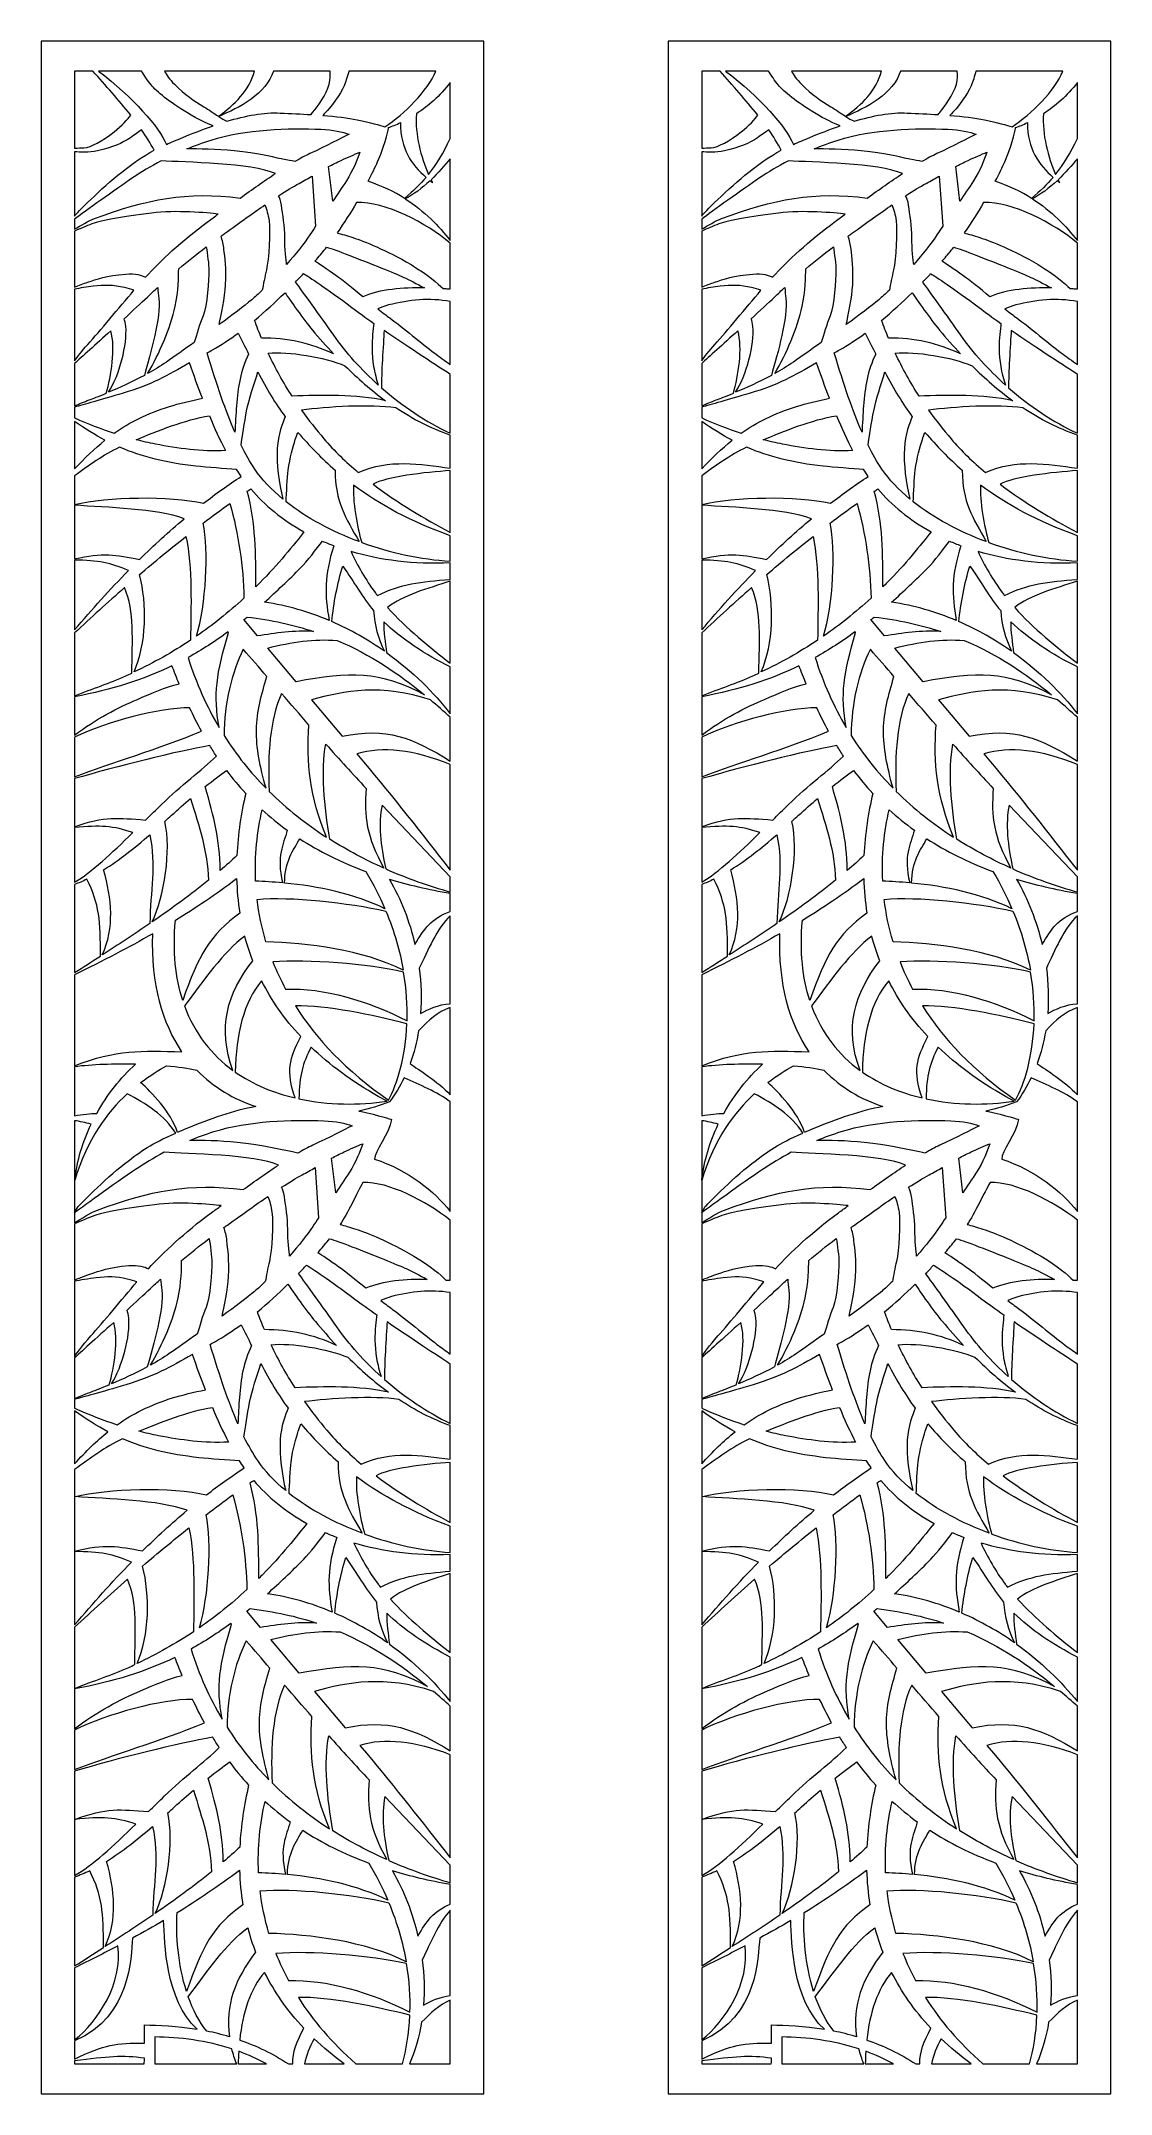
# Model space of a CAD drawing. Header units: centimetres. Extents: x -9.1 to 4.1, y -12.3 to 13.
import ezdxf

# ---------------------------------------------------------------- set-up
doc = ezdxf.new("R2010")
doc.units = ezdxf.units.CM
doc.header["$MEASUREMENT"] = 0
doc.layers.add('layer 1', color=7, linetype='Continuous')

msp = doc.modelspace()

# ---------------------------------------------------------------- linework, layer by layer
at = {"layer": 'layer 1', "color": 177, "lineweight": 9}
for points, knots in [([(-9.12169, 13.02312), (-9.12169, 13.02312), (-3.65922, 13.02312), (-3.65922, 13.02312), (-3.65922, 13.02312), (-3.65922, 13.02312), (-3.65922, -12.3164), (-3.65922, -12.3164), (-3.65922, -12.3164), (-3.65922, -12.3164), (-9.12169, -12.3164), (-9.12169, -12.3164), (-9.12169, -12.3164), (-9.12169, -12.3164), (-9.12169, 13.02312), (-9.12169, 13.02312)], [0, 0, 0, 0, 0.2, 0.2, 0.2, 0.2, 0.4, 0.4, 0.4, 0.4, 0.6, 0.6, 0.6, 0.6, 1, 1, 1, 1]), ([(-8.70756, 12.65325), (-8.70756, 12.65325), (-8.48159, 12.65325), (-8.48159, 12.65325), (-8.48159, 12.65325), (-8.3267, 12.47326), (-8.16279, 12.29617), (-8.01499, 12.10859), (-8.01499, 12.10859), (-8.05108, 12.06112), (-8.12297, 11.97558), (-8.22097, 11.90188), (-8.22097, 11.90188), (-8.36543, 11.79323), (-8.50471, 11.71043), (-8.59242, 11.70526), (-8.59242, 11.70526), (-8.62724, 11.70321), (-8.66939, 11.7028), (-8.70756, 11.70304), (-8.70756, 11.70304), (-8.70756, 11.70304), (-8.70756, 12.65325), (-8.70756, 12.65325)], [0, 0, 0, 0, 0.14285714, 0.14285714, 0.14285714, 0.14285714, 0.28571429, 0.28571429, 0.28571429, 0.28571429, 0.42857143, 0.42857143, 0.42857143, 0.42857143, 0.57142857, 0.57142857, 0.57142857, 0.57142857, 0.71428571, 0.71428571, 0.71428571, 0.71428571, 1, 1, 1, 1]), ([(-8.41285, 12.65325), (-8.41285, 12.65325), (-7.88373, 12.65325), (-7.88373, 12.65325), (-7.88373, 12.65325), (-7.85144, 12.60264), (-7.8064, 12.53425), (-7.76459, 12.482), (-7.76459, 12.482), (-7.69696, 12.39746), (-7.53636, 12.27066), (-7.31659, 12.13542), (-7.31659, 12.13542), (-7.18678, 12.05555), (-7.07176, 12.00512), (-6.99931, 11.97724), (-6.99931, 11.97724), (-7.12269, 11.93444), (-7.24816, 11.88548), (-7.37407, 11.83337), (-7.37407, 11.83337), (-7.45147, 11.80135), (-7.51729, 11.77317), (-7.57466, 11.74736), (-7.57466, 11.74736), (-7.66639, 11.96181), (-7.98864, 12.3291), (-8.41285, 12.65325)], [0, 0, 0, 0, 0.125, 0.125, 0.125, 0.125, 0.25, 0.25, 0.25, 0.25, 0.375, 0.375, 0.375, 0.375, 0.5, 0.5, 0.5, 0.5, 0.625, 0.625, 0.625, 0.625, 0.75, 0.75, 0.75, 0.75, 1, 1, 1, 1]), ([(-7.6006, 12.65325), (-7.6006, 12.65325), (-6.48915, 12.65325), (-6.48915, 12.65325), (-6.48915, 12.65325), (-6.5505, 12.41793), (-6.73414, 12.23308), (-6.93416, 12.09591), (-6.93416, 12.09591), (-6.99202, 12.13323), (-7.05185, 12.17436), (-7.11372, 12.2115), (-7.11372, 12.2115), (-7.24051, 12.28757), (-7.34195, 12.3552), (-7.47719, 12.49044), (-7.47719, 12.49044), (-7.53794, 12.55119), (-7.57653, 12.60851), (-7.6006, 12.65325)], [0, 0, 0, 0, 0.16666667, 0.16666667, 0.16666667, 0.16666667, 0.33333333, 0.33333333, 0.33333333, 0.33333333, 0.5, 0.5, 0.5, 0.5, 0.66666667, 0.66666667, 0.66666667, 0.66666667, 1, 1, 1, 1]), ([(-6.25635, 12.65325), (-6.25635, 12.65325), (-5.55631, 12.65325), (-5.55631, 12.65325), (-5.55631, 12.65325), (-5.55075, 12.60404), (-5.55154, 12.54865), (-5.56609, 12.4923), (-5.56609, 12.4923), (-5.60139, 12.35558), (-5.70495, 12.22212), (-5.77193, 12.14229), (-5.77193, 12.14229), (-5.78024, 12.13237), (-5.78481, 12.12326), (-5.7885, 12.11508), (-5.7885, 12.11508), (-5.91391, 12.12284), (-6.04441, 12.12897), (-6.17269, 12.13508), (-6.17269, 12.13508), (-6.37218, 12.14458), (-6.59503, 12.10288), (-6.82873, 12.03265), (-6.82873, 12.03265), (-6.86156, 12.05018), (-6.89506, 12.07078), (-6.92931, 12.09278), (-6.92931, 12.09278), (-6.68161, 12.19747), (-6.3358, 12.37047), (-6.25635, 12.65325)], [0, 0, 0, 0, 0.11111111, 0.11111111, 0.11111111, 0.11111111, 0.22222222, 0.22222222, 0.22222222, 0.22222222, 0.33333333, 0.33333333, 0.33333333, 0.33333333, 0.44444444, 0.44444444, 0.44444444, 0.44444444, 0.55555556, 0.55555556, 0.55555556, 0.55555556, 0.66666667, 0.66666667, 0.66666667, 0.66666667, 0.77777778, 0.77777778, 0.77777778, 0.77777778, 1, 1, 1, 1]), ([(-5.32408, 12.65325), (-5.32408, 12.65325), (-4.25291, 12.65325), (-4.25291, 12.65325), (-4.25291, 12.65325), (-4.35243, 12.4046), (-4.63807, 12.1241), (-4.87904, 11.96469), (-4.87904, 11.96469), (-4.93941, 11.98294), (-5.06034, 12.01725), (-5.22042, 12.05154), (-5.22042, 12.05154), (-5.33611, 12.07633), (-5.48453, 12.09294), (-5.64742, 12.10542), (-5.64742, 12.10542), (-5.62122, 12.12964), (-5.59492, 12.15703), (-5.57035, 12.18754), (-5.57035, 12.18754), (-5.45097, 12.33571), (-5.38646, 12.44245), (-5.35175, 12.55616), (-5.35175, 12.55616), (-5.34168, 12.58915), (-5.33233, 12.6225), (-5.32408, 12.65325)], [0, 0, 0, 0, 0.125, 0.125, 0.125, 0.125, 0.25, 0.25, 0.25, 0.25, 0.375, 0.375, 0.375, 0.375, 0.5, 0.5, 0.5, 0.5, 0.625, 0.625, 0.625, 0.625, 0.75, 0.75, 0.75, 0.75, 1, 1, 1, 1]), ([(-4.07336, 12.51157), (-4.07336, 12.51157), (-4.07336, 11.82119), (-4.07336, 11.82119), (-4.07336, 11.82119), (-4.16145, 11.63721), (-4.24184, 11.50153), (-4.34164, 11.37783), (-4.34164, 11.37783), (-4.43455, 11.589), (-4.51048, 11.86908), (-4.49093, 12.12611), (-4.49093, 12.12611), (-4.34568, 12.21929), (-4.2034, 12.34235), (-4.07336, 12.51157)], [0, 0, 0, 0, 0.2, 0.2, 0.2, 0.2, 0.4, 0.4, 0.4, 0.4, 0.6, 0.6, 0.6, 0.6, 1, 1, 1, 1]), ([(-8.70756, 10.8637), (-8.70756, 10.8637), (-8.70756, 11.65671), (-8.70756, 11.65671), (-8.70756, 11.65671), (-8.64052, 11.64904), (-8.53661, 11.64469), (-8.42732, 11.66905), (-8.42732, 11.66905), (-8.2416, 11.71044), (-8.11781, 11.7622), (-8.01977, 11.82945), (-8.01977, 11.82945), (-7.96641, 11.86604), (-7.91606, 11.90264), (-7.88132, 11.92839), (-7.88132, 11.92839), (-7.82484, 11.84675), (-7.77254, 11.76249), (-7.72628, 11.67473), (-7.72628, 11.67473), (-7.87884, 11.59579), (-7.96669, 11.52762), (-8.12595, 11.40583), (-8.12595, 11.40583), (-8.37658, 11.21418), (-8.70092, 10.87509), (-8.70092, 10.87509), (-8.70092, 10.87509), (-8.70092, 10.87509), (-8.70756, 10.8637), (-8.70756, 10.8637)], [0, 0, 0, 0, 0.11111111, 0.11111111, 0.11111111, 0.11111111, 0.22222222, 0.22222222, 0.22222222, 0.22222222, 0.33333333, 0.33333333, 0.33333333, 0.33333333, 0.44444444, 0.44444444, 0.44444444, 0.44444444, 0.55555556, 0.55555556, 0.55555556, 0.55555556, 0.66666667, 0.66666667, 0.66666667, 0.66666667, 0.77777778, 0.77777778, 0.77777778, 0.77777778, 1, 1, 1, 1]), ([(-5.99067, 11.53548), (-5.92602, 11.57276), (-5.86392, 11.60589), (-5.80515, 11.63387), (-5.80515, 11.63387), (-5.59879, 11.73214), (-5.42717, 11.8188), (-5.32078, 11.87354), (-5.32078, 11.87354), (-5.40193, 11.90195), (-5.51624, 11.92785), (-5.6715, 11.93459), (-5.6715, 11.93459), (-6.05575, 11.9513), (-6.60708, 11.93459), (-7.02474, 11.80094), (-7.02474, 11.80094), (-7.13111, 11.7669), (-7.22992, 11.73067), (-7.32224, 11.69285), (-7.32224, 11.69285), (-7.18918, 11.69302), (-6.95306, 11.68964), (-6.74073, 11.66728), (-6.74073, 11.66728), (-6.42331, 11.63387), (-6.32307, 11.60046), (-6.13928, 11.56704), (-6.13928, 11.56704), (-6.07923, 11.55613), (-6.02991, 11.54523), (-5.99067, 11.53548)], [0, 0, 0, 0, 0.11111111, 0.11111111, 0.11111111, 0.11111111, 0.22222222, 0.22222222, 0.22222222, 0.22222222, 0.33333333, 0.33333333, 0.33333333, 0.33333333, 0.44444444, 0.44444444, 0.44444444, 0.44444444, 0.55555556, 0.55555556, 0.55555556, 0.55555556, 0.66666667, 0.66666667, 0.66666667, 0.66666667, 0.77777778, 0.77777778, 0.77777778, 0.77777778, 1, 1, 1, 1]), ([(-4.83871, 11.95208), (-4.83706, 11.95156), (-4.83617, 11.9513), (-4.83617, 11.9513), (-4.83617, 11.9513), (-4.83617, 11.9513), (-4.85287, 11.80094), (-4.96982, 11.53363), (-4.96982, 11.53363), (-4.99877, 11.46745), (-5.038, 11.38486), (-5.08592, 11.29198), (-5.08592, 11.29198), (-4.91408, 11.23442), (-4.76618, 11.16238), (-4.63705, 11.08117), (-4.63705, 11.08117), (-4.53122, 11.17216), (-4.44624, 11.25435), (-4.37244, 11.3407), (-4.37244, 11.3407), (-4.55007, 11.49729), (-4.68897, 11.68908), (-4.68839, 12.01675), (-4.68839, 12.01675), (-4.73877, 11.99275), (-4.78901, 11.97142), (-4.83871, 11.95208)], [0, 0, 0, 0, 0.125, 0.125, 0.125, 0.125, 0.25, 0.25, 0.25, 0.25, 0.375, 0.375, 0.375, 0.375, 0.5, 0.5, 0.5, 0.5, 0.625, 0.625, 0.625, 0.625, 0.75, 0.75, 0.75, 0.75, 1, 1, 1, 1]), ([(-8.70756, 10.70018), (-8.70756, 10.70018), (-8.70756, 10.82634), (-8.70756, 10.82634), (-8.70756, 10.82634), (-8.58616, 10.91499), (-8.20279, 11.19379), (-7.99374, 11.33315), (-7.99374, 11.33315), (-7.88632, 11.40476), (-7.76971, 11.47641), (-7.63861, 11.54539), (-7.63861, 11.54539), (-7.35562, 11.52552), (-6.52024, 11.52016), (-6.2301, 11.38726), (-6.2301, 11.38726), (-6.37031, 11.29549), (-6.51751, 11.19188), (-6.666, 11.08476), (-6.666, 11.08476), (-7.31296, 11.17131), (-7.82746, 11.0697), (-8.46153, 10.83195), (-8.46153, 10.83195), (-8.53495, 10.80442), (-8.63358, 10.74667), (-8.70756, 10.70018)], [0, 0, 0, 0, 0.125, 0.125, 0.125, 0.125, 0.25, 0.25, 0.25, 0.25, 0.375, 0.375, 0.375, 0.375, 0.5, 0.5, 0.5, 0.5, 0.625, 0.625, 0.625, 0.625, 0.75, 0.75, 0.75, 0.75, 1, 1, 1, 1]), ([(-5.52264, 11.04605), (-5.46703, 11.12765), (-5.41176, 11.20999), (-5.35407, 11.29974), (-5.35407, 11.29974), (-5.27255, 11.42655), (-5.22054, 11.55826), (-5.18995, 11.6523), (-5.18995, 11.6523), (-5.25824, 11.62287), (-5.34113, 11.5866), (-5.4209, 11.55034), (-5.4209, 11.55034), (-5.47649, 11.52508), (-5.52598, 11.49984), (-5.57396, 11.47365), (-5.57396, 11.47365), (-5.57396, 11.47365), (-5.52264, 11.04605), (-5.52264, 11.04605)], [0, 0, 0, 0, 0.16666667, 0.16666667, 0.16666667, 0.16666667, 0.33333333, 0.33333333, 0.33333333, 0.33333333, 0.5, 0.5, 0.5, 0.5, 0.66666667, 0.66666667, 0.66666667, 0.66666667, 1, 1, 1, 1]), ([(-4.07336, 11.5711), (-4.07336, 11.5711), (-4.07336, 10.5597), (-4.07336, 10.5597), (-4.07336, 10.5597), (-4.21586, 10.74085), (-4.38989, 10.92403), (-4.62848, 11.07578), (-4.62848, 11.07578), (-4.52798, 11.12622), (-4.4225, 11.20693), (-4.32353, 11.29911), (-4.32353, 11.29911), (-4.31291, 11.29037), (-4.30216, 11.2817), (-4.29136, 11.27313), (-4.29136, 11.27313), (-4.29781, 11.28544), (-4.30426, 11.29818), (-4.31066, 11.31121), (-4.31066, 11.31121), (-4.22341, 11.39381), (-4.14167, 11.4848), (-4.07336, 11.5711)], [0, 0, 0, 0, 0.14285714, 0.14285714, 0.14285714, 0.14285714, 0.28571429, 0.28571429, 0.28571429, 0.28571429, 0.42857143, 0.42857143, 0.42857143, 0.42857143, 0.57142857, 0.57142857, 0.57142857, 0.57142857, 0.71428571, 0.71428571, 0.71428571, 0.71428571, 1, 1, 1, 1]), ([(-6.09244, 10.26539), (-5.98077, 10.39309), (-5.87735, 10.52318), (-5.80515, 10.63148), (-5.80515, 10.63148), (-5.7808, 10.66798), (-5.75719, 10.70312), (-5.73411, 10.73716), (-5.73411, 10.73716), (-5.73411, 10.73716), (-5.77791, 11.35656), (-5.77791, 11.35656), (-5.77791, 11.35656), (-5.82623, 11.32859), (-5.87866, 11.29872), (-5.9388, 11.26633), (-5.9388, 11.26633), (-6.01409, 11.22578), (-6.09746, 11.17524), (-6.19159, 11.11392), (-6.19159, 11.11392), (-6.17735, 11.08848), (-6.16285, 11.0512), (-6.15587, 10.99889), (-6.15587, 10.99889), (-6.1397, 10.87764), (-6.11545, 10.74024), (-6.11545, 10.59474), (-6.11545, 10.59474), (-6.11545, 10.46898), (-6.09736, 10.30699), (-6.09244, 10.26539)], [0, 0, 0, 0, 0.11111111, 0.11111111, 0.11111111, 0.11111111, 0.22222222, 0.22222222, 0.22222222, 0.22222222, 0.33333333, 0.33333333, 0.33333333, 0.33333333, 0.44444444, 0.44444444, 0.44444444, 0.44444444, 0.55555556, 0.55555556, 0.55555556, 0.55555556, 0.66666667, 0.66666667, 0.66666667, 0.66666667, 0.77777778, 0.77777778, 0.77777778, 0.77777778, 1, 1, 1, 1]), ([(-8.70756, 9.98425), (-8.70756, 9.98425), (-8.70756, 10.67788), (-8.70756, 10.67788), (-8.70756, 10.67788), (-8.64434, 10.70531), (-8.56313, 10.73956), (-8.49494, 10.76513), (-8.49494, 10.76513), (-8.36129, 10.81525), (-8.12739, 10.84866), (-7.75983, 10.89878), (-7.75983, 10.89878), (-7.45874, 10.93984), (-7.06804, 10.90244), (-6.93659, 10.88758), (-6.93659, 10.88758), (-6.97732, 10.85775), (-7.01787, 10.82799), (-7.05816, 10.79854), (-7.05816, 10.79854), (-7.39398, 10.55312), (-7.64989, 10.30775), (-7.83365, 10.10865), (-7.83365, 10.10865), (-7.87901, 10.1327), (-7.9555, 10.15567), (-8.07727, 10.14697), (-8.07727, 10.14697), (-8.31117, 10.13026), (-8.44482, 10.08014), (-8.54506, 10.04673), (-8.54506, 10.04673), (-8.59505, 10.03007), (-8.65751, 10.0051), (-8.70756, 9.98425)], [0, 0, 0, 0, 0.1, 0.1, 0.1, 0.1, 0.2, 0.2, 0.2, 0.2, 0.3, 0.3, 0.3, 0.3, 0.4, 0.4, 0.4, 0.4, 0.5, 0.5, 0.5, 0.5, 0.6, 0.6, 0.6, 0.6, 0.7, 0.7, 0.7, 0.7, 0.8, 0.8, 0.8, 0.8, 1, 1, 1, 1]), ([(-6.92474, 9.5229), (-6.76246, 9.64093), (-6.6168, 9.75064), (-6.52355, 9.82955), (-6.52355, 9.82955), (-6.48317, 9.8637), (-6.43877, 9.90427), (-6.39216, 9.94921), (-6.39216, 9.94921), (-6.37971, 10.01816), (-6.36073, 10.11811), (-6.34177, 10.19868), (-6.34177, 10.19868), (-6.30944, 10.33608), (-6.29327, 10.66749), (-6.30944, 10.8049), (-6.30944, 10.8049), (-6.31815, 10.87888), (-6.34093, 10.95052), (-6.36009, 11.0009), (-6.36009, 11.0009), (-6.50205, 10.90342), (-6.66574, 10.78639), (-6.85768, 10.64818), (-6.85768, 10.64818), (-6.8725, 10.6375), (-6.88709, 10.627), (-6.90148, 10.61656), (-6.90148, 10.61656), (-6.88704, 10.56971), (-6.87088, 10.50874), (-6.8656, 10.4559), (-6.8656, 10.4559), (-6.8553, 10.35288), (-6.8347, 10.21893), (-6.845, 10.01288), (-6.845, 10.01288), (-6.85272, 9.8582), (-6.9011, 9.62807), (-6.92474, 9.5229)], [0, 0, 0, 0, 0.09090909, 0.09090909, 0.09090909, 0.09090909, 0.18181818, 0.18181818, 0.18181818, 0.18181818, 0.27272727, 0.27272727, 0.27272727, 0.27272727, 0.36363636, 0.36363636, 0.36363636, 0.36363636, 0.45454545, 0.45454545, 0.45454545, 0.45454545, 0.54545455, 0.54545455, 0.54545455, 0.54545455, 0.63636364, 0.63636364, 0.63636364, 0.63636364, 0.72727273, 0.72727273, 0.72727273, 0.72727273, 0.81818182, 0.81818182, 0.81818182, 0.81818182, 1, 1, 1, 1]), ([(-4.07336, 10.52909), (-4.07336, 10.52909), (-4.07336, 9.96394), (-4.07336, 9.96394), (-4.07336, 9.96394), (-4.08694, 9.96454), (-4.10122, 9.96526), (-4.11628, 9.9662), (-4.11628, 9.9662), (-4.1313, 9.96714), (-4.14685, 9.9681), (-4.16281, 9.96898), (-4.16281, 9.96898), (-4.22463, 10.02978), (-4.35066, 10.13998), (-4.55792, 10.26304), (-4.55792, 10.26304), (-4.87213, 10.4496), (-5.12743, 10.5478), (-5.27473, 10.5969), (-5.27473, 10.5969), (-5.3473, 10.62109), (-5.4175, 10.64052), (-5.47004, 10.654), (-5.47004, 10.654), (-5.38181, 10.77982), (-5.30099, 10.90821), (-5.22992, 11.03004), (-5.22992, 11.03004), (-4.88149, 11.04461), (-4.36395, 10.77352), (-4.07336, 10.52909)], [0, 0, 0, 0, 0.11111111, 0.11111111, 0.11111111, 0.11111111, 0.22222222, 0.22222222, 0.22222222, 0.22222222, 0.33333333, 0.33333333, 0.33333333, 0.33333333, 0.44444444, 0.44444444, 0.44444444, 0.44444444, 0.55555556, 0.55555556, 0.55555556, 0.55555556, 0.66666667, 0.66666667, 0.66666667, 0.66666667, 0.77777778, 0.77777778, 0.77777778, 0.77777778, 1, 1, 1, 1]), ([(-7.80758, 8.91792), (-7.72677, 8.96276), (-7.64795, 9.01072), (-7.57606, 9.06104), (-7.57606, 9.06104), (-7.47298, 9.13321), (-7.35402, 9.21654), (-7.23237, 9.30262), (-7.23237, 9.30262), (-7.20345, 9.39134), (-7.16704, 9.5264), (-7.12317, 9.63168), (-7.12317, 9.63168), (-7.07167, 9.75531), (-7.05105, 10.085), (-7.05105, 10.18803), (-7.05105, 10.18803), (-7.05105, 10.26012), (-7.07125, 10.40282), (-7.08336, 10.48204), (-7.08336, 10.48204), (-7.2104, 10.38604), (-7.32023, 10.29829), (-7.42426, 10.21032), (-7.42426, 10.21032), (-7.42382, 10.12373), (-7.42795, 9.93038), (-7.46742, 9.74881), (-7.46742, 9.74881), (-7.526, 9.47931), (-7.65978, 9.16894), (-7.80758, 8.91792)], [0, 0, 0, 0, 0.11111111, 0.11111111, 0.11111111, 0.11111111, 0.22222222, 0.22222222, 0.22222222, 0.22222222, 0.33333333, 0.33333333, 0.33333333, 0.33333333, 0.44444444, 0.44444444, 0.44444444, 0.44444444, 0.55555556, 0.55555556, 0.55555556, 0.55555556, 0.66666667, 0.66666667, 0.66666667, 0.66666667, 0.77777778, 0.77777778, 0.77777778, 0.77777778, 1, 1, 1, 1]), ([(-5.15119, 9.86664), (-4.94777, 9.95986), (-4.65031, 9.97976), (-4.39322, 9.97697), (-4.39322, 9.97697), (-4.48518, 10.02572), (-4.58694, 10.07854), (-4.6463, 10.10594), (-4.6463, 10.10594), (-4.77395, 10.16484), (-5.04889, 10.27286), (-5.32381, 10.38086), (-5.32381, 10.38086), (-5.44763, 10.42951), (-5.5376, 10.46028), (-5.5991, 10.47935), (-5.5991, 10.47935), (-5.63889, 10.42837), (-5.67976, 10.37859), (-5.72162, 10.33074), (-5.72162, 10.33074), (-5.72865, 10.3227), (-5.73576, 10.31468), (-5.74289, 10.30659), (-5.74289, 10.30659), (-5.69481, 10.2752), (-5.59809, 10.21094), (-5.48441, 10.12974), (-5.48441, 10.12974), (-5.40262, 10.07132), (-5.27681, 9.96887), (-5.15119, 9.86664)], [0, 0, 0, 0, 0.11111111, 0.11111111, 0.11111111, 0.11111111, 0.22222222, 0.22222222, 0.22222222, 0.22222222, 0.33333333, 0.33333333, 0.33333333, 0.33333333, 0.44444444, 0.44444444, 0.44444444, 0.44444444, 0.55555556, 0.55555556, 0.55555556, 0.55555556, 0.66666667, 0.66666667, 0.66666667, 0.66666667, 0.77777778, 0.77777778, 0.77777778, 0.77777778, 1, 1, 1, 1]), ([(-4.9613, 8.77761), (-4.98247, 8.84243), (-5.00684, 8.92742), (-5.01898, 9.0063), (-5.01898, 9.0063), (-5.04301, 9.16243), (-5.04301, 9.29456), (-5.031, 9.40264), (-5.031, 9.40264), (-5.02534, 9.45346), (-5.01972, 9.50166), (-5.01533, 9.53843), (-5.01533, 9.53843), (-5.11789, 9.61001), (-5.21171, 9.67727), (-5.28652, 9.73396), (-5.28652, 9.73396), (-5.60426, 9.97467), (-5.81849, 10.11186), (-5.88305, 10.15209), (-5.88305, 10.15209), (-5.91505, 10.11777), (-5.94785, 10.08331), (-5.98125, 10.0488), (-5.98125, 10.0488), (-5.89394, 9.92882), (-5.679, 9.63245), (-5.51076, 9.39212), (-5.51076, 9.39212), (-5.35838, 9.17443), (-5.17077, 8.96557), (-4.9613, 8.77761)], [0, 0, 0, 0, 0.11111111, 0.11111111, 0.11111111, 0.11111111, 0.22222222, 0.22222222, 0.22222222, 0.22222222, 0.33333333, 0.33333333, 0.33333333, 0.33333333, 0.44444444, 0.44444444, 0.44444444, 0.44444444, 0.55555556, 0.55555556, 0.55555556, 0.55555556, 0.66666667, 0.66666667, 0.66666667, 0.66666667, 0.77777778, 0.77777778, 0.77777778, 0.77777778, 1, 1, 1, 1]), ([(-8.70756, 9.07707), (-8.70756, 9.07707), (-8.70756, 9.96186), (-8.70756, 9.96186), (-8.70756, 9.96186), (-8.64246, 9.97287), (-8.55259, 9.98731), (-8.47823, 9.99661), (-8.47823, 9.99661), (-8.34458, 10.01332), (-8.22763, 10.01332), (-8.09398, 9.9799), (-8.09398, 9.9799), (-8.04859, 9.96857), (-8.00894, 9.95723), (-7.97644, 9.94719), (-7.97644, 9.94719), (-7.97661, 9.94696), (-7.97683, 9.94672), (-7.97703, 9.94649), (-7.97703, 9.94649), (-8.16081, 9.72931), (-8.3947, 9.44529), (-8.54506, 9.27823), (-8.54506, 9.27823), (-8.61852, 9.1966), (-8.67203, 9.12697), (-8.70756, 9.07707)], [0, 0, 0, 0, 0.125, 0.125, 0.125, 0.125, 0.25, 0.25, 0.25, 0.25, 0.375, 0.375, 0.375, 0.375, 0.5, 0.5, 0.5, 0.5, 0.625, 0.625, 0.625, 0.625, 0.75, 0.75, 0.75, 0.75, 1, 1, 1, 1]), ([(-8.28998, 8.68749), (-8.16123, 8.74131), (-8.0022, 8.81276), (-7.84734, 8.89617), (-7.84734, 8.89617), (-7.77079, 9.16484), (-7.64069, 9.62095), (-7.66858, 9.84411), (-7.66858, 9.84411), (-7.67386, 9.88635), (-7.67913, 9.93911), (-7.68312, 9.98141), (-7.68312, 9.98141), (-7.72452, 9.94331), (-7.76652, 9.90399), (-7.80995, 9.86296), (-7.80995, 9.86296), (-7.88804, 9.78922), (-7.98976, 9.69521), (-8.0976, 9.59643), (-8.0976, 9.59643), (-8.08809, 9.57121), (-8.07975, 9.53919), (-8.07619, 9.50001), (-8.07619, 9.50001), (-8.05626, 9.28072), (-8.15415, 8.89739), (-8.28998, 8.68749)], [0, 0, 0, 0, 0.125, 0.125, 0.125, 0.125, 0.25, 0.25, 0.25, 0.25, 0.375, 0.375, 0.375, 0.375, 0.5, 0.5, 0.5, 0.5, 0.625, 0.625, 0.625, 0.625, 0.75, 0.75, 0.75, 0.75, 1, 1, 1, 1]), ([(-5.51527, 9.16264), (-5.60493, 9.25838), (-5.69093, 9.35657), (-5.77349, 9.45562), (-5.77349, 9.45562), (-5.89182, 9.59762), (-6.04642, 9.82022), (-6.11236, 9.91673), (-6.11236, 9.91673), (-6.23272, 9.79854), (-6.35939, 9.68259), (-6.48856, 9.57561), (-6.48856, 9.57561), (-6.46132, 9.5009), (-6.43272, 9.42793), (-6.40272, 9.35648), (-6.40272, 9.35648), (-6.0882, 9.36019), (-5.79429, 9.29288), (-5.51527, 9.16264)], [0, 0, 0, 0, 0.16666667, 0.16666667, 0.16666667, 0.16666667, 0.33333333, 0.33333333, 0.33333333, 0.33333333, 0.5, 0.5, 0.5, 0.5, 0.66666667, 0.66666667, 0.66666667, 0.66666667, 1, 1, 1, 1]), ([(-4.07336, 9.80642), (-4.07336, 9.80642), (-4.07336, 9.03005), (-4.07336, 9.03005), (-4.07336, 9.03005), (-4.13482, 9.07347), (-4.20925, 9.12681), (-4.27379, 9.17522), (-4.27379, 9.17522), (-4.41347, 9.27998), (-4.65793, 9.4895), (-4.82089, 9.60591), (-4.82089, 9.60591), (-4.86058, 9.63426), (-4.91064, 9.673), (-4.966, 9.71701), (-4.966, 9.71701), (-4.93111, 9.73257), (-4.87892, 9.75402), (-4.8335, 9.76539), (-4.8335, 9.76539), (-4.58052, 9.82862), (-4.32799, 9.85797), (-4.07336, 9.80642)], [0, 0, 0, 0, 0.14285714, 0.14285714, 0.14285714, 0.14285714, 0.28571429, 0.28571429, 0.28571429, 0.28571429, 0.42857143, 0.42857143, 0.42857143, 0.42857143, 0.57142857, 0.57142857, 0.57142857, 0.57142857, 0.71428571, 0.71428571, 0.71428571, 0.71428571, 1, 1, 1, 1]), ([(-8.70756, 8.52145), (-8.70756, 8.52145), (-8.70756, 9.04339), (-8.70756, 9.04339), (-8.70756, 9.04339), (-8.62156, 9.12076), (-8.44548, 9.27942), (-8.26188, 9.44648), (-8.26188, 9.44648), (-8.19851, 9.2353), (-8.25768, 8.88629), (-8.31709, 8.67624), (-8.31709, 8.67624), (-8.41135, 8.63737), (-8.48683, 8.60881), (-8.52835, 8.59324), (-8.52835, 8.59324), (-8.59, 8.57012), (-8.65519, 8.54348), (-8.70756, 8.52145)], [0, 0, 0, 0, 0.16666667, 0.16666667, 0.16666667, 0.16666667, 0.33333333, 0.33333333, 0.33333333, 0.33333333, 0.5, 0.5, 0.5, 0.5, 0.66666667, 0.66666667, 0.66666667, 0.66666667, 1, 1, 1, 1]), ([(-6.56113, 9.16006), (-6.60308, 9.24305), (-6.64586, 9.329), (-6.69026, 9.41782), (-6.69026, 9.41782), (-6.79662, 9.33966), (-6.9032, 9.26963), (-7.00804, 9.2114), (-7.00804, 9.2114), (-7.03013, 9.19913), (-7.05164, 9.18714), (-7.07257, 9.17532), (-7.07257, 9.17532), (-6.95319, 8.77413), (-6.84339, 8.45427), (-6.72966, 8.19523), (-6.72966, 8.19523), (-6.72591, 8.29409), (-6.71857, 8.425), (-6.71126, 8.52014), (-6.71126, 8.52014), (-6.69344, 8.75173), (-6.66149, 8.95552), (-6.56113, 9.16006)], [0, 0, 0, 0, 0.14285714, 0.14285714, 0.14285714, 0.14285714, 0.28571429, 0.28571429, 0.28571429, 0.28571429, 0.42857143, 0.42857143, 0.42857143, 0.42857143, 0.57142857, 0.57142857, 0.57142857, 0.57142857, 0.71428571, 0.71428571, 0.71428571, 0.71428571, 1, 1, 1, 1]), ([(-4.07336, 8.90861), (-4.07336, 8.90861), (-4.07336, 8.18188), (-4.07336, 8.18188), (-4.07336, 8.18188), (-4.37153, 8.32171), (-4.6627, 8.5162), (-4.9224, 8.74314), (-4.9224, 8.74314), (-4.92145, 8.82601), (-4.91866, 8.96573), (-4.91089, 9.09037), (-4.91089, 9.09037), (-4.90263, 9.22237), (-4.89441, 9.37141), (-4.89005, 9.45177), (-4.89005, 9.45177), (-4.57025, 9.23232), (-4.20921, 8.99678), (-4.07336, 8.90861)], [0, 0, 0, 0, 0.16666667, 0.16666667, 0.16666667, 0.16666667, 0.33333333, 0.33333333, 0.33333333, 0.33333333, 0.5, 0.5, 0.5, 0.5, 0.66666667, 0.66666667, 0.66666667, 0.66666667, 1, 1, 1, 1]), ([(-4.87082, 8.58323), (-5.04877, 8.71333), (-5.21582, 8.85989), (-5.37256, 9.01558), (-5.37256, 9.01558), (-5.61947, 9.11967), (-6.07451, 9.19674), (-6.31992, 9.17055), (-6.31992, 9.17055), (-6.23215, 8.98447), (-6.13404, 8.80863), (-6.02483, 8.63986), (-6.02483, 8.63986), (-5.67514, 8.65473), (-5.22887, 8.66453), (-4.87082, 8.58323)], [0, 0, 0, 0, 0.2, 0.2, 0.2, 0.2, 0.4, 0.4, 0.4, 0.4, 0.6, 0.6, 0.6, 0.6, 1, 1, 1, 1]), ([(-8.70756, 8.37123), (-8.70756, 8.37123), (-8.70756, 8.50499), (-8.70756, 8.50499), (-8.70756, 8.50499), (-8.59417, 8.53642), (-8.3912, 8.59366), (-8.11069, 8.67678), (-8.11069, 8.67678), (-7.76544, 8.77907), (-7.567, 8.89118), (-7.29063, 9.05052), (-7.29063, 9.05052), (-7.23703, 8.89754), (-7.18466, 8.75227), (-7.13175, 8.61443), (-7.13175, 8.61443), (-7.26281, 8.58627), (-7.42607, 8.54845), (-7.53686, 8.51339), (-7.53686, 8.51339), (-7.81519, 8.42529), (-8.02991, 8.31729), (-8.2204, 8.18194), (-8.2204, 8.18194), (-8.38533, 8.23642), (-8.54643, 8.30012), (-8.70756, 8.37123)], [0, 0, 0, 0, 0.125, 0.125, 0.125, 0.125, 0.25, 0.25, 0.25, 0.25, 0.375, 0.375, 0.375, 0.375, 0.5, 0.5, 0.5, 0.5, 0.625, 0.625, 0.625, 0.625, 0.75, 0.75, 0.75, 0.75, 1, 1, 1, 1]), ([(-6.10965, 8.3855), (-6.22915, 8.54521), (-6.33715, 8.73053), (-6.44699, 8.93845), (-6.44699, 8.93845), (-6.4946, 8.78516), (-6.55829, 8.60054), (-6.58557, 8.4573), (-6.58557, 8.4573), (-6.61229, 8.31707), (-6.63902, 8.14281), (-6.65488, 8.03489), (-6.65488, 8.03489), (-6.6003, 7.92505), (-6.54419, 7.82763), (-6.48522, 7.74058), (-6.48522, 7.74058), (-6.39589, 7.60874), (-6.27822, 7.48422), (-6.13947, 7.36923), (-6.13947, 7.36923), (-6.18969, 7.57296), (-6.21663, 7.79607), (-6.20789, 7.99732), (-6.20789, 7.99732), (-6.20072, 8.16233), (-6.14039, 8.31669), (-6.10965, 8.3855)], [0, 0, 0, 0, 0.125, 0.125, 0.125, 0.125, 0.25, 0.25, 0.25, 0.25, 0.375, 0.375, 0.375, 0.375, 0.5, 0.5, 0.5, 0.5, 0.625, 0.625, 0.625, 0.625, 0.75, 0.75, 0.75, 0.75, 1, 1, 1, 1]), ([(-7.95045, 8.10233), (-7.87204, 8.08202), (-7.79237, 8.06383), (-7.71103, 8.04801), (-7.71103, 8.04801), (-7.43109, 7.99354), (-7.14681, 7.95304), (-6.84531, 7.96829), (-6.84531, 7.96829), (-6.91577, 8.10109), (-6.98145, 8.244), (-7.04516, 8.39721), (-7.04516, 8.39721), (-7.34909, 8.34898), (-7.68654, 8.21031), (-7.95045, 8.10233)], [0, 0, 0, 0, 0.2, 0.2, 0.2, 0.2, 0.4, 0.4, 0.4, 0.4, 0.6, 0.6, 0.6, 0.6, 1, 1, 1, 1]), ([(-4.07336, 8.15915), (-4.07336, 8.15915), (-4.07336, 7.75147), (-4.07336, 7.75147), (-4.07336, 7.75147), (-4.44839, 7.79921), (-4.82636, 7.86995), (-5.20773, 7.69767), (-5.20773, 7.69767), (-5.36102, 7.82627), (-5.50424, 7.96468), (-5.63162, 8.11414), (-5.63162, 8.11414), (-5.72999, 8.22957), (-5.82203, 8.34707), (-5.90794, 8.46776), (-5.90794, 8.46776), (-5.60089, 8.50908), (-5.05319, 8.54199), (-4.74649, 8.49633), (-4.74649, 8.49633), (-4.53688, 8.35639), (-4.31278, 8.24032), (-4.07336, 8.15915)], [0, 0, 0, 0, 0.14285714, 0.14285714, 0.14285714, 0.14285714, 0.28571429, 0.28571429, 0.28571429, 0.28571429, 0.42857143, 0.42857143, 0.42857143, 0.42857143, 0.57142857, 0.57142857, 0.57142857, 0.57142857, 0.71428571, 0.71428571, 0.71428571, 0.71428571, 1, 1, 1, 1]), ([(-8.70756, 7.74133), (-8.70756, 7.74133), (-8.70756, 8.32818), (-8.70756, 8.32818), (-8.70756, 8.32818), (-8.57975, 8.2383), (-8.45662, 8.16177), (-8.3331, 8.09661), (-8.3331, 8.09661), (-8.46141, 7.99335), (-8.58167, 7.8758), (-8.70756, 7.74133)], [0, 0, 0, 0, 0.25, 0.25, 0.25, 0.25, 0.5, 0.5, 0.5, 0.5, 1, 1, 1, 1]), ([(-5.49288, 7.72452), (-5.65981, 7.87047), (-5.81021, 8.02669), (-5.9531, 8.19332), (-5.9531, 8.19332), (-5.96435, 8.16376), (-5.97585, 8.13219), (-5.98533, 8.10376), (-5.98533, 8.10376), (-6.01435, 8.01667), (-6.05306, 7.88119), (-6.07241, 7.72637), (-6.07241, 7.72637), (-6.08499, 7.6259), (-6.09348, 7.44806), (-6.09789, 7.33554), (-6.09789, 7.33554), (-5.84754, 7.13733), (-5.53431, 6.96933), (-5.19643, 6.844), (-5.19643, 6.844), (-5.3655, 7.13932), (-5.4941, 7.33743), (-5.49288, 7.72452)], [0, 0, 0, 0, 0.14285714, 0.14285714, 0.14285714, 0.14285714, 0.28571429, 0.28571429, 0.28571429, 0.28571429, 0.42857143, 0.42857143, 0.42857143, 0.42857143, 0.57142857, 0.57142857, 0.57142857, 0.57142857, 0.71428571, 0.71428571, 0.71428571, 0.71428571, 1, 1, 1, 1]), ([(-8.70756, 7.30273), (-8.70756, 7.30273), (-8.70756, 7.65633), (-8.70756, 7.65633), (-8.70756, 7.65633), (-8.52805, 7.78933), (-8.35899, 7.90824), (-8.15487, 8.0106), (-8.15487, 8.0106), (-7.87399, 7.88766), (-7.5787, 7.8171), (-7.21104, 7.77624), (-7.21104, 7.77624), (-7.0709, 7.76067), (-6.85213, 7.74515), (-6.70996, 7.73578), (-6.70996, 7.73578), (-6.69109, 7.70636), (-6.67186, 7.67755), (-6.65217, 7.6493), (-6.65217, 7.6493), (-6.81373, 7.54346), (-6.96861, 7.43276), (-7.11798, 7.31753), (-7.11798, 7.31753), (-7.5317, 7.4173), (-8.30931, 7.39623), (-8.70756, 7.30273)], [0, 0, 0, 0, 0.125, 0.125, 0.125, 0.125, 0.25, 0.25, 0.25, 0.25, 0.375, 0.375, 0.375, 0.375, 0.5, 0.5, 0.5, 0.5, 0.625, 0.625, 0.625, 0.625, 0.75, 0.75, 0.75, 0.75, 1, 1, 1, 1]), ([(-4.07336, 7.72115), (-4.07336, 7.72115), (-4.07336, 6.95752), (-4.07336, 6.95752), (-4.07336, 6.95752), (-4.39183, 7.12763), (-4.72199, 7.32305), (-5.02449, 7.55183), (-5.02449, 7.55183), (-4.8751, 7.64432), (-4.37852, 7.70084), (-4.07336, 7.72115)], [0, 0, 0, 0, 0.25, 0.25, 0.25, 0.25, 0.5, 0.5, 0.5, 0.5, 1, 1, 1, 1]), ([(-6.47305, 6.28581), (-6.45497, 6.30351), (-6.43679, 6.32144), (-6.41862, 6.33961), (-6.41862, 6.33961), (-6.21228, 6.54595), (-5.98945, 6.82223), (-5.8781, 6.96437), (-5.8781, 6.96437), (-6.14461, 7.11238), (-6.36535, 7.2946), (-6.53497, 7.49591), (-6.53497, 7.49591), (-6.54985, 7.48578), (-6.56474, 7.47567), (-6.57956, 7.46548), (-6.57956, 7.46548), (-6.472, 7.06851), (-6.47191, 6.68912), (-6.47305, 6.28581)], [0, 0, 0, 0, 0.16666667, 0.16666667, 0.16666667, 0.16666667, 0.33333333, 0.33333333, 0.33333333, 0.33333333, 0.5, 0.5, 0.5, 0.5, 0.66666667, 0.66666667, 0.66666667, 0.66666667, 1, 1, 1, 1]), ([(-4.07336, 6.91763), (-4.07336, 6.91763), (-4.07336, 6.60381), (-4.07336, 6.60381), (-4.07336, 6.60381), (-4.43426, 6.62404), (-4.81266, 6.70507), (-5.16565, 6.83273), (-5.16565, 6.83273), (-5.22532, 7.03365), (-5.28021, 7.35262), (-5.26675, 7.54134), (-5.26675, 7.54134), (-4.94727, 7.30197), (-4.5655, 7.09412), (-4.07336, 6.91763)], [0, 0, 0, 0, 0.2, 0.2, 0.2, 0.2, 0.4, 0.4, 0.4, 0.4, 0.6, 0.6, 0.6, 0.6, 1, 1, 1, 1]), ([(-8.70756, 6.63228), (-8.70756, 6.63228), (-8.70756, 7.29374), (-8.70756, 7.29374), (-8.70756, 7.29374), (-8.30889, 7.26565), (-7.70152, 7.25263), (-7.35501, 7.12718), (-7.35501, 7.12718), (-7.54656, 6.96726), (-7.7294, 6.79972), (-7.90631, 6.62531), (-7.90631, 6.62531), (-8.19944, 6.68086), (-8.3629, 6.71293), (-8.70756, 6.63228)], [0, 0, 0, 0, 0.2, 0.2, 0.2, 0.2, 0.4, 0.4, 0.4, 0.4, 0.6, 0.6, 0.6, 0.6, 1, 1, 1, 1]), ([(-7.20313, 5.67798), (-7.00668, 5.81391), (-6.81421, 5.96768), (-6.61858, 6.14768), (-6.61858, 6.14768), (-6.62649, 6.54052), (-6.68659, 6.93805), (-6.79168, 7.31692), (-6.79168, 7.31692), (-6.90341, 7.23705), (-7.01387, 7.15551), (-7.12316, 7.07245), (-7.12316, 7.07245), (-7.04923, 6.73312), (-7.08912, 6.06684), (-7.20313, 5.67798)], [0, 0, 0, 0, 0.2, 0.2, 0.2, 0.2, 0.4, 0.4, 0.4, 0.4, 0.6, 0.6, 0.6, 0.6, 1, 1, 1, 1]), ([(-7.97404, 5.23524), (-7.72876, 5.35249), (-7.50012, 5.47922), (-7.27769, 5.62734), (-7.27769, 5.62734), (-7.27253, 6.02373), (-7.25357, 6.52685), (-7.33404, 6.90925), (-7.33404, 6.90925), (-7.52812, 6.75638), (-7.71864, 6.599), (-7.90622, 6.43811), (-7.90622, 6.43811), (-7.81201, 6.07525), (-7.82024, 5.58461), (-7.97404, 5.23524)], [0, 0, 0, 0, 0.2, 0.2, 0.2, 0.2, 0.4, 0.4, 0.4, 0.4, 0.6, 0.6, 0.6, 0.6, 1, 1, 1, 1]), ([(-5.56758, 5.87138), (-5.62352, 6.19743), (-5.63066, 6.4167), (-5.50967, 6.79378), (-5.50967, 6.79378), (-5.55762, 6.81199), (-5.60445, 6.83123), (-5.65022, 6.85141), (-5.65022, 6.85141), (-5.72112, 6.75651), (-5.8439, 6.59595), (-5.91576, 6.52409), (-5.91576, 6.52409), (-6.06879, 6.37106), (-6.21734, 6.22908), (-6.36513, 6.09766), (-6.36513, 6.09766), (-6.08311, 6.0557), (-5.81602, 5.97657), (-5.56758, 5.87138)], [0, 0, 0, 0, 0.16666667, 0.16666667, 0.16666667, 0.16666667, 0.33333333, 0.33333333, 0.33333333, 0.33333333, 0.5, 0.5, 0.5, 0.5, 0.66666667, 0.66666667, 0.66666667, 0.66666667, 1, 1, 1, 1]), ([(-8.70756, 5.75525), (-8.70756, 5.75525), (-8.70756, 6.61694), (-8.70756, 6.61694), (-8.70756, 6.61694), (-8.41987, 6.61196), (-8.25753, 6.58444), (-8.04453, 6.48649), (-8.04453, 6.48649), (-8.27242, 6.25343), (-8.49137, 6.00905), (-8.70756, 5.75525)], [0, 0, 0, 0, 0.25, 0.25, 0.25, 0.25, 0.5, 0.5, 0.5, 0.5, 1, 1, 1, 1]), ([(-4.07336, 6.58178), (-4.07336, 6.58178), (-4.07336, 6.37885), (-4.07336, 6.37885), (-4.07336, 6.37885), (-4.43734, 6.34731), (-4.68757, 6.32482), (-4.97132, 6.17877), (-4.97132, 6.17877), (-4.98116, 6.19128), (-4.99085, 6.20385), (-5.00043, 6.21652), (-5.00043, 6.21652), (-5.11643, 6.36988), (-5.2181, 6.54942), (-5.29793, 6.72206), (-5.29793, 6.72206), (-4.93906, 6.61464), (-4.52842, 6.56105), (-4.07336, 6.58178)], [0, 0, 0, 0, 0.16666667, 0.16666667, 0.16666667, 0.16666667, 0.33333333, 0.33333333, 0.33333333, 0.33333333, 0.5, 0.5, 0.5, 0.5, 0.66666667, 0.66666667, 0.66666667, 0.66666667, 1, 1, 1, 1]), ([(-4.88471, 5.4909), (-4.9611, 5.65386), (-5.01132, 5.81076), (-5.01902, 5.99253), (-5.01902, 5.99253), (-5.16137, 6.16466), (-5.25552, 6.34076), (-5.39932, 6.54277), (-5.39932, 6.54277), (-5.46524, 6.33214), (-5.51247, 6.07812), (-5.53574, 5.85764), (-5.53574, 5.85764), (-5.30067, 5.75534), (-5.08255, 5.62993), (-4.88471, 5.4909)], [0, 0, 0, 0, 0.2, 0.2, 0.2, 0.2, 0.4, 0.4, 0.4, 0.4, 0.6, 0.6, 0.6, 0.6, 1, 1, 1, 1]), ([(-4.07336, 6.35801), (-4.07336, 6.35801), (-4.07336, 5.34337), (-4.07336, 5.34337), (-4.07336, 5.34337), (-4.3357, 5.54694), (-4.61407, 5.77213), (-4.84656, 6.0307), (-4.84656, 6.0307), (-4.65711, 6.18427), (-4.35421, 6.26296), (-4.07336, 6.35801)], [0, 0, 0, 0, 0.25, 0.25, 0.25, 0.25, 0.5, 0.5, 0.5, 0.5, 1, 1, 1, 1]), ([(-8.70756, 4.94141), (-8.70756, 4.94141), (-8.70756, 5.71711), (-8.70756, 5.71711), (-8.70756, 5.71711), (-8.50542, 5.90665), (-8.3006, 6.09361), (-8.09233, 6.27656), (-8.09233, 6.27656), (-7.96406, 5.97995), (-7.99908, 5.63142), (-8.00172, 5.22207), (-8.00172, 5.22207), (-8.02669, 5.21028), (-8.05189, 5.19851), (-8.07723, 5.18688), (-8.07723, 5.18688), (-8.27443, 5.09636), (-8.48287, 5.03242), (-8.70756, 4.94141)], [0, 0, 0, 0, 0.16666667, 0.16666667, 0.16666667, 0.16666667, 0.33333333, 0.33333333, 0.33333333, 0.33333333, 0.5, 0.5, 0.5, 0.5, 0.66666667, 0.66666667, 0.66666667, 0.66666667, 1, 1, 1, 1]), ([(-6.45147, 5.68102), (-6.23056, 5.71487), (-6.00024, 5.75054), (-5.75945, 5.73489), (-5.75945, 5.73489), (-6.00761, 5.81699), (-6.27906, 5.87827), (-6.58064, 5.91336), (-6.58064, 5.91336), (-6.59377, 5.90259), (-6.60692, 5.89197), (-6.62008, 5.88136), (-6.62008, 5.88136), (-6.62008, 5.88136), (-6.45147, 5.68102), (-6.45147, 5.68102)], [0, 0, 0, 0, 0.2, 0.2, 0.2, 0.2, 0.4, 0.4, 0.4, 0.4, 0.6, 0.6, 0.6, 0.6, 1, 1, 1, 1]), ([(-4.07336, 5.29777), (-4.07336, 5.29777), (-4.07336, 4.72038), (-4.07336, 4.72038), (-4.07336, 4.72038), (-4.27172, 4.97871), (-4.53901, 5.24412), (-4.86107, 5.4741), (-4.86107, 5.4741), (-4.87302, 5.59824), (-4.89808, 5.73093), (-4.89328, 5.85555), (-4.89328, 5.85555), (-4.68107, 5.64729), (-4.37866, 5.44852), (-4.07336, 5.29777)], [0, 0, 0, 0, 0.2, 0.2, 0.2, 0.2, 0.4, 0.4, 0.4, 0.4, 0.6, 0.6, 0.6, 0.6, 1, 1, 1, 1]), ([(-6.80833, 5.72272), (-6.96025, 5.21746), (-6.99834, 4.95271), (-6.92505, 4.55), (-6.92505, 4.55), (-7.07917, 4.80974), (-7.20874, 5.09699), (-7.30749, 5.41444), (-7.30749, 5.41444), (-7.13717, 5.50855), (-6.97467, 5.61393), (-6.8155, 5.73086), (-6.8155, 5.73086), (-6.81309, 5.72815), (-6.81074, 5.72543), (-6.80833, 5.72272)], [0, 0, 0, 0, 0.2, 0.2, 0.2, 0.2, 0.4, 0.4, 0.4, 0.4, 0.6, 0.6, 0.6, 0.6, 1, 1, 1, 1]), ([(-5.46953, 5.62551), (-5.75058, 5.64489), (-6.03337, 5.60741), (-6.32505, 5.5308), (-6.32505, 5.5308), (-6.32505, 5.5308), (-5.9751, 5.11496), (-5.9751, 5.11496), (-5.9751, 5.11496), (-5.31431, 5.23734), (-4.94932, 5.25002), (-4.39139, 4.95273), (-4.39139, 4.95273), (-4.71105, 5.21565), (-5.05748, 5.45029), (-5.46953, 5.62551)], [0, 0, 0, 0, 0.2, 0.2, 0.2, 0.2, 0.4, 0.4, 0.4, 0.4, 0.6, 0.6, 0.6, 0.6, 1, 1, 1, 1]), ([(-6.86398, 4.45055), (-6.86035, 4.8518), (-6.77123, 5.22953), (-6.62732, 5.51583), (-6.62732, 5.51583), (-6.52975, 5.40377), (-6.43253, 5.29137), (-6.33543, 5.17891), (-6.33543, 5.17891), (-6.40218, 4.96014), (-6.46043, 4.74742), (-6.46453, 4.5244), (-6.46453, 4.5244), (-6.46866, 4.29926), (-6.42023, 4.06357), (-6.34669, 3.8004), (-6.34669, 3.8004), (-6.53699, 3.99391), (-6.71126, 4.20993), (-6.86398, 4.45055)], [0, 0, 0, 0, 0.16666667, 0.16666667, 0.16666667, 0.16666667, 0.33333333, 0.33333333, 0.33333333, 0.33333333, 0.5, 0.5, 0.5, 0.5, 0.66666667, 0.66666667, 0.66666667, 0.66666667, 1, 1, 1, 1]), ([(-8.70756, 4.45625), (-8.70756, 4.45625), (-8.70756, 4.92979), (-8.70756, 4.92979), (-8.70756, 4.92979), (-8.24701, 5.0152), (-7.85855, 5.14125), (-7.5075, 5.31093), (-7.5075, 5.31093), (-7.47906, 5.23815), (-7.44943, 5.16374), (-7.41817, 5.08819), (-7.41817, 5.08819), (-7.60284, 5.04774), (-7.74519, 4.97625), (-7.93293, 4.89743), (-7.93293, 4.89743), (-8.15642, 4.80356), (-8.4599, 4.64884), (-8.70756, 4.45625)], [0, 0, 0, 0, 0.16666667, 0.16666667, 0.16666667, 0.16666667, 0.33333333, 0.33333333, 0.33333333, 0.33333333, 0.5, 0.5, 0.5, 0.5, 0.66666667, 0.66666667, 0.66666667, 0.66666667, 1, 1, 1, 1]), ([(-4.07336, 4.67617), (-4.07336, 4.67617), (-4.07336, 4.13518), (-4.07336, 4.13518), (-4.07336, 4.13518), (-4.5316, 4.42384), (-4.86347, 4.55611), (-5.40851, 4.44169), (-5.40851, 4.44169), (-5.40851, 4.44169), (-5.78596, 4.89019), (-5.78596, 4.89019), (-5.78596, 4.89019), (-5.3825, 5.00689), (-4.91137, 5.0907), (-4.31765, 4.89118), (-4.31765, 4.89118), (-4.23483, 4.8211), (-4.15364, 4.74925), (-4.07336, 4.67617)], [0, 0, 0, 0, 0.16666667, 0.16666667, 0.16666667, 0.16666667, 0.33333333, 0.33333333, 0.33333333, 0.33333333, 0.5, 0.5, 0.5, 0.5, 0.66666667, 0.66666667, 0.66666667, 0.66666667, 1, 1, 1, 1]), ([(-6.30824, 3.76183), (-6.32765, 4.2022), (-6.30169, 4.65779), (-6.15387, 4.96869), (-6.15387, 4.96869), (-6.04189, 4.83909), (-5.92973, 4.70957), (-5.81695, 4.58069), (-5.81695, 4.58069), (-5.84879, 4.11652), (-5.80823, 3.69575), (-5.60108, 3.19635), (-5.60108, 3.19635), (-5.85168, 3.35833), (-6.09005, 3.5458), (-6.30824, 3.76183)], [0, 0, 0, 0, 0.2, 0.2, 0.2, 0.2, 0.4, 0.4, 0.4, 0.4, 0.6, 0.6, 0.6, 0.6, 1, 1, 1, 1]), ([(-8.70756, 3.94016), (-8.70756, 3.94016), (-8.70756, 4.43193), (-8.70756, 4.43193), (-8.70756, 4.43193), (-8.29149, 4.62906), (-7.66638, 4.79419), (-7.28897, 4.79328), (-7.28897, 4.79328), (-7.24412, 4.69731), (-7.19566, 4.60044), (-7.14268, 4.50347), (-7.14268, 4.50347), (-7.67774, 4.28409), (-8.25117, 4.1143), (-8.70756, 3.94016)], [0, 0, 0, 0, 0.2, 0.2, 0.2, 0.2, 0.4, 0.4, 0.4, 0.4, 0.6, 0.6, 0.6, 0.6, 1, 1, 1, 1]), ([(-8.70756, 3.32439), (-8.70756, 3.32439), (-8.70756, 3.91891), (-8.70756, 3.91891), (-8.70756, 3.91891), (-8.19834, 4.06675), (-7.44326, 4.25855), (-7.04034, 4.32592), (-7.04034, 4.32592), (-7.01437, 4.28324), (-6.98735, 4.24069), (-6.9593, 4.19826), (-6.9593, 4.19826), (-7.14181, 4.0193), (-7.39461, 3.8356), (-7.63756, 3.59866), (-7.63756, 3.59866), (-7.70243, 3.53538), (-7.76728, 3.47139), (-7.83175, 3.40781), (-7.83175, 3.40781), (-8.17175, 3.43429), (-8.33686, 3.45823), (-8.70756, 3.32439)], [0, 0, 0, 0, 0.14285714, 0.14285714, 0.14285714, 0.14285714, 0.28571429, 0.28571429, 0.28571429, 0.28571429, 0.42857143, 0.42857143, 0.42857143, 0.42857143, 0.57142857, 0.57142857, 0.57142857, 0.57142857, 0.71428571, 0.71428571, 0.71428571, 0.71428571, 1, 1, 1, 1]), ([(-5.11029, 3.79829), (-5.27921, 3.97762), (-5.44477, 4.15994), (-5.60841, 4.3441), (-5.60841, 4.3441), (-5.6722, 4.01377), (-5.62902, 3.58193), (-5.56001, 3.16998), (-5.56001, 3.16998), (-5.34443, 3.03372), (-5.12022, 2.91597), (-4.89234, 2.81459), (-4.89234, 2.81459), (-5.10852, 3.19671), (-5.13843, 3.4571), (-5.11029, 3.79829)], [0, 0, 0, 0, 0.2, 0.2, 0.2, 0.2, 0.4, 0.4, 0.4, 0.4, 0.6, 0.6, 0.6, 0.6, 1, 1, 1, 1]), ([(-4.07336, 4.09537), (-4.07336, 4.09537), (-4.07336, 2.79094), (-4.07336, 2.79094), (-4.07336, 2.79094), (-4.42682, 3.23968), (-4.77688, 3.69115), (-5.14463, 4.12814), (-5.14463, 4.12814), (-5.14463, 4.12814), (-5.22515, 4.22379), (-5.22515, 4.22379), (-5.22515, 4.22379), (-4.9136, 4.32151), (-4.52194, 4.27316), (-4.07336, 4.09537)], [0, 0, 0, 0, 0.2, 0.2, 0.2, 0.2, 0.4, 0.4, 0.4, 0.4, 0.6, 0.6, 0.6, 0.6, 1, 1, 1, 1]), ([(-6.9112, 2.78623), (-6.84051, 2.84679), (-6.77202, 2.90796), (-6.70634, 2.96972), (-6.70634, 2.96972), (-6.69324, 3.2377), (-6.6524, 3.49587), (-6.59754, 3.73563), (-6.59754, 3.73563), (-6.68342, 3.82845), (-6.76188, 3.92347), (-6.83394, 4.01987), (-6.83394, 4.01987), (-6.91056, 3.96453), (-6.99883, 3.89842), (-7.09612, 3.82119), (-7.09612, 3.82119), (-6.98444, 3.42885), (-6.92003, 3.1789), (-6.9112, 2.78623)], [0, 0, 0, 0, 0.16666667, 0.16666667, 0.16666667, 0.16666667, 0.33333333, 0.33333333, 0.33333333, 0.33333333, 0.5, 0.5, 0.5, 0.5, 0.66666667, 0.66666667, 0.66666667, 0.66666667, 1, 1, 1, 1]), ([(-7.7502, 2.15103), (-7.50934, 2.31672), (-7.27409, 2.48831), (-7.05617, 2.66534), (-7.05617, 2.66534), (-7.07014, 3.03455), (-7.16905, 3.32063), (-7.27794, 3.67223), (-7.27794, 3.67223), (-7.35266, 3.60905), (-7.431, 3.54036), (-7.5121, 3.46609), (-7.5121, 3.46609), (-7.53904, 3.44142), (-7.56632, 3.41661), (-7.59382, 3.39172), (-7.59382, 3.39172), (-7.51517, 3.03027), (-7.59948, 2.46984), (-7.7502, 2.15103)], [0, 0, 0, 0, 0.16666667, 0.16666667, 0.16666667, 0.16666667, 0.33333333, 0.33333333, 0.33333333, 0.33333333, 0.5, 0.5, 0.5, 0.5, 0.66666667, 0.66666667, 0.66666667, 0.66666667, 1, 1, 1, 1]), ([(-4.07336, 2.70772), (-4.07336, 2.70772), (-4.07336, 2.51955), (-4.07336, 2.51955), (-4.07336, 2.51955), (-4.33804, 2.59474), (-4.60573, 2.68856), (-4.86878, 2.80416), (-4.86878, 2.80416), (-4.9333, 3.09663), (-4.96222, 3.35879), (-4.91557, 3.59322), (-4.91557, 3.59322), (-4.91557, 3.59322), (-4.07336, 2.70772), (-4.07336, 2.70772)], [0, 0, 0, 0, 0.2, 0.2, 0.2, 0.2, 0.4, 0.4, 0.4, 0.4, 0.6, 0.6, 0.6, 0.6, 1, 1, 1, 1]), ([(-8.70756, 2.64082), (-8.70756, 2.64082), (-8.70756, 3.31539), (-8.70756, 3.31539), (-8.70756, 3.31539), (-8.39646, 3.34505), (-8.22818, 3.33557), (-7.98941, 3.25284), (-7.98941, 3.25284), (-8.25189, 2.99637), (-8.50128, 2.76427), (-8.70756, 2.64082)], [0, 0, 0, 0, 0.25, 0.25, 0.25, 0.25, 0.5, 0.5, 0.5, 0.5, 1, 1, 1, 1]), ([(-6.4748, 2.65262), (-6.36912, 2.64951), (-6.25723, 2.6431), (-6.14186, 2.6326), (-6.14186, 2.6326), (-6.22191, 2.97017), (-6.13235, 3.10308), (-6.08423, 3.28147), (-6.08423, 3.28147), (-6.19627, 3.36238), (-6.29952, 3.4469), (-6.39488, 3.5341), (-6.39488, 3.5341), (-6.45662, 3.26589), (-6.48962, 2.96742), (-6.4748, 2.65262)], [0, 0, 0, 0, 0.2, 0.2, 0.2, 0.2, 0.4, 0.4, 0.4, 0.4, 0.6, 0.6, 0.6, 0.6, 1, 1, 1, 1]), ([(-8.36794, 1.74249), (-8.17239, 1.86806), (-7.97403, 1.99772), (-7.77896, 2.1313), (-7.77896, 2.1313), (-7.77432, 2.53008), (-7.69811, 2.85015), (-7.78165, 3.22527), (-7.78165, 3.22527), (-7.96599, 3.06595), (-8.15843, 2.9132), (-8.35011, 2.79329), (-8.35011, 2.79329), (-8.25092, 2.43388), (-8.21106, 2.0815), (-8.36794, 1.74249)], [0, 0, 0, 0, 0.2, 0.2, 0.2, 0.2, 0.4, 0.4, 0.4, 0.4, 0.6, 0.6, 0.6, 0.6, 1, 1, 1, 1]), ([(-5.11431, 2.7727), (-5.42665, 2.88833), (-5.69643, 3.02496), (-5.93089, 3.17661), (-5.93089, 3.17661), (-6.00788, 3.03841), (-6.11687, 2.89719), (-6.11795, 2.63037), (-6.11795, 2.63037), (-5.70774, 2.59106), (-5.25593, 2.49889), (-4.88063, 2.31376), (-4.88063, 2.31376), (-4.94494, 2.46441), (-5.02227, 2.61774), (-5.11431, 2.7727)], [0, 0, 0, 0, 0.2, 0.2, 0.2, 0.2, 0.4, 0.4, 0.4, 0.4, 0.6, 0.6, 0.6, 0.6, 1, 1, 1, 1]), ([(-8.70756, 1.52603), (-8.70756, 1.52603), (-8.70756, 2.61298), (-8.70756, 2.61298), (-8.70756, 2.61298), (-8.65812, 2.63105), (-8.60823, 2.65255), (-8.55807, 2.677), (-8.55807, 2.677), (-8.40099, 2.36888), (-8.38896, 2.16079), (-8.3885, 1.72929), (-8.3885, 1.72929), (-8.49613, 1.66026), (-8.60285, 1.59251), (-8.70756, 1.52603)], [0, 0, 0, 0, 0.2, 0.2, 0.2, 0.2, 0.4, 0.4, 0.4, 0.4, 0.6, 0.6, 0.6, 0.6, 1, 1, 1, 1]), ([(-7.46504, 2.17107), (-7.49895, 1.78481), (-7.46314, 1.45669), (-7.37455, 1.18034), (-7.37455, 1.18034), (-7.17735, 1.73731), (-7.0429, 1.98962), (-6.66937, 2.25871), (-6.66937, 2.25871), (-6.69248, 2.4017), (-6.70519, 2.54412), (-6.7093, 2.6847), (-6.7093, 2.6847), (-6.97095, 2.49058), (-7.21694, 2.32418), (-7.46504, 2.17107)], [0, 0, 0, 0, 0.2, 0.2, 0.2, 0.2, 0.4, 0.4, 0.4, 0.4, 0.6, 0.6, 0.6, 0.6, 1, 1, 1, 1]), ([(-4.07336, 2.50041), (-4.07336, 2.50041), (-4.07336, 2.27917), (-4.07336, 2.27917), (-4.07336, 2.27917), (-4.31064, 2.19461), (-4.39762, 2.05981), (-4.50868, 1.87181), (-4.50868, 1.87181), (-4.57515, 2.15905), (-4.6827, 2.43384), (-4.82289, 2.67493), (-4.82289, 2.67493), (-4.5942, 2.60567), (-4.34512, 2.54687), (-4.07336, 2.50041)], [0, 0, 0, 0, 0.2, 0.2, 0.2, 0.2, 0.4, 0.4, 0.4, 0.4, 0.6, 0.6, 0.6, 0.6, 1, 1, 1, 1]), ([(-4.86779, 2.28306), (-5.32063, 2.38776), (-6.05772, 2.46895), (-6.45618, 2.42767), (-6.45618, 2.42767), (-6.43572, 2.25636), (-6.40034, 2.08131), (-6.34736, 1.90472), (-6.34736, 1.90472), (-5.84081, 1.89223), (-5.15717, 1.80783), (-4.65326, 1.55467), (-4.65326, 1.55467), (-4.69391, 1.78609), (-4.76272, 2.03065), (-4.86779, 2.28306)], [0, 0, 0, 0, 0.2, 0.2, 0.2, 0.2, 0.4, 0.4, 0.4, 0.4, 0.6, 0.6, 0.6, 0.6, 1, 1, 1, 1]), ([(-4.07336, 2.22644), (-4.07336, 2.22644), (-4.07336, 1.14113), (-4.07336, 1.14113), (-4.07336, 1.14113), (-4.22282, 1.12928), (-4.34176, 1.07558), (-4.43922, 1.01838), (-4.43922, 1.01838), (-4.42554, 1.20358), (-4.4318, 1.39206), (-4.45586, 1.57843), (-4.45586, 1.57843), (-4.35257, 1.79246), (-4.23996, 2.07292), (-4.07336, 2.22644)], [0, 0, 0, 0, 0.2, 0.2, 0.2, 0.2, 0.4, 0.4, 0.4, 0.4, 0.6, 0.6, 0.6, 0.6, 1, 1, 1, 1]), ([(-8.70756, 0.37504), (-8.70756, 0.37504), (-8.70756, 1.4977), (-8.70756, 1.4977), (-8.70756, 1.4977), (-8.35406, 1.67172), (-8.04266, 1.83281), (-7.74362, 2.00503), (-7.74362, 2.00503), (-7.76284, 1.37524), (-7.62217, 0.89738), (-7.38389, 0.54765), (-7.38389, 0.54765), (-7.88191, 0.56171), (-8.19345, 0.57604), (-8.70756, 0.37504)], [0, 0, 0, 0, 0.2, 0.2, 0.2, 0.2, 0.4, 0.4, 0.4, 0.4, 0.6, 0.6, 0.6, 0.6, 1, 1, 1, 1]), ([(-6.60902, 1.97364), (-6.58242, 1.87273), (-6.55002, 1.77191), (-6.5112, 1.67157), (-6.5112, 1.67157), (-6.82589, 1.2652), (-6.94867, 0.84438), (-6.75443, 0.31745), (-6.75443, 0.31745), (-7.01509, 0.50672), (-7.2266, 0.76768), (-7.35208, 1.11433), (-7.35208, 1.11433), (-7.11449, 1.4313), (-6.8703, 1.78274), (-6.60902, 1.97364)], [0, 0, 0, 0, 0.2, 0.2, 0.2, 0.2, 0.4, 0.4, 0.4, 0.4, 0.6, 0.6, 0.6, 0.6, 1, 1, 1, 1]), ([(-4.64936, 1.5315), (-4.61351, 1.31828), (-4.60147, 1.11647), (-4.60674, 0.93026), (-4.60674, 0.93026), (-5.09281, 1.17999), (-5.63718, 1.33764), (-6.10552, 1.32102), (-6.10552, 1.32102), (-6.16531, 1.43247), (-6.21702, 1.5442), (-6.26107, 1.65572), (-6.26107, 1.65572), (-5.84062, 1.69264), (-5.0897, 1.63172), (-4.64936, 1.5315)], [0, 0, 0, 0, 0.2, 0.2, 0.2, 0.2, 0.4, 0.4, 0.4, 0.4, 0.6, 0.6, 0.6, 0.6, 1, 1, 1, 1]), ([(-6.4011, 1.42332), (-6.28226, 1.187), (-6.12393, 0.95537), (-5.91737, 0.73399), (-5.91737, 0.73399), (-6.05712, 0.46548), (-6.10385, 0.30693), (-5.98665, -0.02286), (-5.98665, -0.02286), (-6.25207, 0.03959), (-6.50551, 0.14336), (-6.72568, 0.29671), (-6.72568, 0.29671), (-6.71683, 0.762), (-6.62252, 1.16573), (-6.4011, 1.42332)], [0, 0, 0, 0, 0.2, 0.2, 0.2, 0.2, 0.4, 0.4, 0.4, 0.4, 0.6, 0.6, 0.6, 0.6, 1, 1, 1, 1]), ([(-4.60802, 0.89418), (-4.62463, 0.48635), (-4.72405, 0.15632), (-4.83576, -0.05022), (-4.83576, -0.05022), (-5.35649, 0.3125), (-5.72769, 0.70858), (-5.98393, 1.1128), (-5.98393, 1.1128), (-5.61014, 1.1252), (-5.02731, 0.99926), (-4.60802, 0.89418)], [0, 0, 0, 0, 0.25, 0.25, 0.25, 0.25, 0.5, 0.5, 0.5, 0.5, 1, 1, 1, 1]), ([(-4.07336, 1.09199), (-4.07336, 1.09199), (-4.07336, 0.0176), (-4.07336, 0.0176), (-4.07336, 0.0176), (-4.23435, 0.1875), (-4.45974, 0.32157), (-4.56876, 0.4014), (-4.56876, 0.4014), (-4.52093, 0.53192), (-4.48628, 0.66802), (-4.46385, 0.80731), (-4.46385, 0.80731), (-4.3385, 0.93862), (-4.23274, 1.03681), (-4.07336, 1.09199)], [0, 0, 0, 0, 0.2, 0.2, 0.2, 0.2, 0.4, 0.4, 0.4, 0.4, 0.6, 0.6, 0.6, 0.6, 1, 1, 1, 1]), ([(-5.78981, 0.60467), (-5.56565, 0.38914), (-5.29253, 0.18468), (-4.9614, -0.00313), (-4.9614, -0.00313), (-4.9614, -0.00313), (-4.85121, -0.0623), (-4.85121, -0.0623), (-4.85121, -0.0623), (-5.19885, -0.11446), (-5.57946, -0.11128), (-5.94035, -0.03328), (-5.94035, -0.03328), (-5.93266, 0.2593), (-5.89682, 0.4054), (-5.78981, 0.60467)], [0, 0, 0, 0, 0.2, 0.2, 0.2, 0.2, 0.4, 0.4, 0.4, 0.4, 0.6, 0.6, 0.6, 0.6, 1, 1, 1, 1]), ([(-8.70756, -0.24252), (-8.70756, -0.24252), (-8.70756, 0.36295), (-8.70756, 0.36295), (-8.70756, 0.36295), (-8.49186, 0.38873), (-8.22201, 0.40014), (-7.95677, 0.39501), (-7.95677, 0.39501), (-8.14198, 0.22348), (-8.3065, 0.01665), (-8.43487, -0.21315), (-8.43487, -0.21315), (-8.50877, -0.2161), (-8.61015, -0.22205), (-8.70756, -0.24252)], [0, 0, 0, 0, 0.2, 0.2, 0.2, 0.2, 0.4, 0.4, 0.4, 0.4, 0.6, 0.6, 0.6, 0.6, 1, 1, 1, 1]), ([(-6.473, -0.12891), (-6.74327, -0.0387), (-6.9934, 0.10792), (-7.19909, 0.32041), (-7.19909, 0.32041), (-7.30652, 0.34454), (-7.4353, 0.36266), (-7.57482, 0.37511), (-7.57482, 0.37511), (-7.6716, 0.31965), (-7.78058, 0.25272), (-7.89321, 0.16729), (-7.89321, 0.16729), (-7.76068, 0.05361), (-7.52175, -0.19643), (-7.43866, -0.44805), (-7.43866, -0.44805), (-7.40729, -0.43464), (-7.37376, -0.42061), (-7.33769, -0.40568), (-7.33769, -0.40568), (-7.0396, -0.28233), (-6.74377, -0.17618), (-6.473, -0.12891)], [0, 0, 0, 0, 0.14285714, 0.14285714, 0.14285714, 0.14285714, 0.28571429, 0.28571429, 0.28571429, 0.28571429, 0.42857143, 0.42857143, 0.42857143, 0.42857143, 0.57142857, 0.57142857, 0.57142857, 0.57142857, 0.71428571, 0.71428571, 0.71428571, 0.71428571, 1, 1, 1, 1]), ([(-8.70756, -1.43778), (-8.70756, -1.43778), (-8.70756, -0.30369), (-8.70756, -0.30369), (-8.70756, -0.30369), (-8.64235, -0.31035), (-8.5763, -0.32864), (-8.50349, -0.34542), (-8.50349, -0.34542), (-8.60735, -0.56185), (-8.67894, -0.79537), (-8.70658, -1.03668), (-8.70658, -1.03668), (-8.55159, -0.5308), (-8.30698, -0.19983), (-8.05985, 0.02801), (-8.05985, 0.02801), (-7.83317, -0.08662), (-7.59411, -0.24115), (-7.45993, -0.45719), (-7.45993, -0.45719), (-7.78242, -0.59624), (-7.86495, -0.66144), (-8.08957, -0.83322), (-8.08957, -0.83322), (-8.3402, -1.02489), (-8.66454, -1.36397), (-8.66454, -1.36397), (-8.66454, -1.36397), (-8.66454, -1.36397), (-8.70756, -1.43778), (-8.70756, -1.43778)], [0, 0, 0, 0, 0.11111111, 0.11111111, 0.11111111, 0.11111111, 0.22222222, 0.22222222, 0.22222222, 0.22222222, 0.33333333, 0.33333333, 0.33333333, 0.33333333, 0.44444444, 0.44444444, 0.44444444, 0.44444444, 0.55555556, 0.55555556, 0.55555556, 0.55555556, 0.66666667, 0.66666667, 0.66666667, 0.66666667, 0.77777778, 0.77777778, 0.77777778, 0.77777778, 1, 1, 1, 1]), ([(-4.07336, -0.07203), (-4.07336, -0.07203), (-4.07336, -1.42346), (-4.07336, -1.42346), (-4.07336, -1.42346), (-4.27036, -1.17271), (-4.59019, -0.91597), (-5.00687, -0.77635), (-5.00687, -0.77635), (-5.0165, -0.6935), (-4.81847, -0.45466), (-4.79979, -0.28776), (-4.79979, -0.28776), (-4.79979, -0.28776), (-4.95015, -0.23764), (-5.18404, -0.18752), (-5.18404, -0.18752), (-5.1901, -0.18622), (-5.19629, -0.18492), (-5.20253, -0.18366), (-5.20253, -0.18366), (-5.07131, -0.15561), (-4.94375, -0.11793), (-4.82255, -0.07145), (-4.82255, -0.07145), (-4.75269, 0.02204), (-4.69302, 0.12171), (-4.64279, 0.22603), (-4.64279, 0.22603), (-4.44487, 0.13494), (-4.2399, 0.05504), (-4.07336, -0.07203)], [0, 0, 0, 0, 0.11111111, 0.11111111, 0.11111111, 0.11111111, 0.22222222, 0.22222222, 0.22222222, 0.22222222, 0.33333333, 0.33333333, 0.33333333, 0.33333333, 0.44444444, 0.44444444, 0.44444444, 0.44444444, 0.55555556, 0.55555556, 0.55555556, 0.55555556, 0.66666667, 0.66666667, 0.66666667, 0.66666667, 0.77777778, 0.77777778, 0.77777778, 0.77777778, 1, 1, 1, 1]), ([(-5.95421, -0.70363), (-5.88959, -0.66635), (-5.82755, -0.63317), (-5.76877, -0.60518), (-5.76877, -0.60518), (-5.56242, -0.50693), (-5.39072, -0.42026), (-5.28433, -0.36551), (-5.28433, -0.36551), (-5.36547, -0.3371), (-5.47986, -0.3112), (-5.63512, -0.30446), (-5.63512, -0.30446), (-6.01937, -0.28776), (-6.57071, -0.30446), (-6.98837, -0.43812), (-6.98837, -0.43812), (-7.09474, -0.47216), (-7.19352, -0.50839), (-7.28582, -0.5462), (-7.28582, -0.5462), (-7.15278, -0.54604), (-6.91671, -0.54941), (-6.70436, -0.57177), (-6.70436, -0.57177), (-6.38693, -0.60518), (-6.28669, -0.63859), (-6.10292, -0.67201), (-6.10292, -0.67201), (-6.04285, -0.68292), (-5.99345, -0.69388), (-5.95421, -0.70363)], [0, 0, 0, 0, 0.11111111, 0.11111111, 0.11111111, 0.11111111, 0.22222222, 0.22222222, 0.22222222, 0.22222222, 0.33333333, 0.33333333, 0.33333333, 0.33333333, 0.44444444, 0.44444444, 0.44444444, 0.44444444, 0.55555556, 0.55555556, 0.55555556, 0.55555556, 0.66666667, 0.66666667, 0.66666667, 0.66666667, 0.77777778, 0.77777778, 0.77777778, 0.77777778, 1, 1, 1, 1]), ([(-8.70756, -1.56208), (-8.70756, -1.56208), (-8.70756, -1.43934), (-8.70756, -1.43934), (-8.70756, -1.43934), (-8.67667, -1.4167), (-8.19978, -1.06751), (-7.95737, -0.9059), (-7.95737, -0.9059), (-7.84995, -0.83429), (-7.73326, -0.76272), (-7.60217, -0.69372), (-7.60217, -0.69372), (-7.31916, -0.71361), (-6.48379, -0.71898), (-6.19365, -0.85188), (-6.19365, -0.85188), (-6.33384, -0.94363), (-6.48107, -1.04718), (-6.62956, -1.1543), (-6.62956, -1.1543), (-7.27654, -1.06774), (-7.79107, -1.16935), (-8.42515, -1.40711), (-8.42515, -1.40711), (-8.51145, -1.43947), (-8.63256, -1.51359), (-8.70756, -1.56208)], [0, 0, 0, 0, 0.125, 0.125, 0.125, 0.125, 0.25, 0.25, 0.25, 0.25, 0.375, 0.375, 0.375, 0.375, 0.5, 0.5, 0.5, 0.5, 0.625, 0.625, 0.625, 0.625, 0.75, 0.75, 0.75, 0.75, 1, 1, 1, 1]), ([(-5.48627, -1.19308), (-5.43064, -1.11147), (-5.37542, -1.02909), (-5.3177, -0.93931), (-5.3177, -0.93931), (-5.23618, -0.8125), (-5.18407, -0.68082), (-5.15351, -0.5868), (-5.15351, -0.5868), (-5.22181, -0.61623), (-5.30475, -0.65246), (-5.38452, -0.68871), (-5.38452, -0.68871), (-5.44014, -0.71399), (-5.48959, -0.73929), (-5.53758, -0.76551), (-5.53758, -0.76551), (-5.53758, -0.76551), (-5.48627, -1.19308), (-5.48627, -1.19308)], [0, 0, 0, 0, 0.16666667, 0.16666667, 0.16666667, 0.16666667, 0.33333333, 0.33333333, 0.33333333, 0.33333333, 0.5, 0.5, 0.5, 0.5, 0.66666667, 0.66666667, 0.66666667, 0.66666667, 1, 1, 1, 1]), ([(-6.05601, -1.97366), (-5.94435, -1.84596), (-5.84097, -1.71588), (-5.76877, -1.60759), (-5.76877, -1.60759), (-5.74447, -1.5711), (-5.72079, -1.53602), (-5.69773, -1.502), (-5.69773, -1.502), (-5.69773, -1.502), (-5.74153, -0.88261), (-5.74153, -0.88261), (-5.74153, -0.88261), (-5.78984, -0.91057), (-5.84231, -0.94035), (-5.90243, -0.97273), (-5.90243, -0.97273), (-5.97773, -1.01327), (-6.06103, -1.06382), (-6.15517, -1.12514), (-6.15517, -1.12514), (-6.14094, -1.15062), (-6.12647, -1.18787), (-6.1195, -1.24016), (-6.1195, -1.24016), (-6.10333, -1.36141), (-6.07908, -1.49882), (-6.07908, -1.64432), (-6.07908, -1.64432), (-6.07908, -1.77009), (-6.06093, -1.93208), (-6.05601, -1.97366)], [0, 0, 0, 0, 0.11111111, 0.11111111, 0.11111111, 0.11111111, 0.22222222, 0.22222222, 0.22222222, 0.22222222, 0.33333333, 0.33333333, 0.33333333, 0.33333333, 0.44444444, 0.44444444, 0.44444444, 0.44444444, 0.55555556, 0.55555556, 0.55555556, 0.55555556, 0.66666667, 0.66666667, 0.66666667, 0.66666667, 0.77777778, 0.77777778, 0.77777778, 0.77777778, 1, 1, 1, 1]), ([(-6.88838, -2.71618), (-6.72608, -2.59812), (-6.58044, -2.48843), (-6.48717, -2.40951), (-6.48717, -2.40951), (-6.4468, -2.37535), (-6.40236, -2.33482), (-6.35572, -2.28988), (-6.35572, -2.28988), (-6.34328, -2.2209), (-6.32435, -2.12094), (-6.3054, -2.04039), (-6.3054, -2.04039), (-6.27307, -1.90297), (-6.2569, -1.57157), (-6.27307, -1.43416), (-6.27307, -1.43416), (-6.28178, -1.36017), (-6.30451, -1.28852), (-6.32365, -1.23816), (-6.32365, -1.23816), (-6.46564, -1.33566), (-6.62936, -1.45268), (-6.8213, -1.59088), (-6.8213, -1.59088), (-6.83613, -1.60155), (-6.85068, -1.61206), (-6.86505, -1.62249), (-6.86505, -1.62249), (-6.8506, -1.66932), (-6.83451, -1.73033), (-6.82923, -1.78315), (-6.82923, -1.78315), (-6.81893, -1.88617), (-6.79832, -2.02012), (-6.80862, -2.22617), (-6.80862, -2.22617), (-6.81637, -2.38088), (-6.86473, -2.61104), (-6.88838, -2.71618)], [0, 0, 0, 0, 0.09090909, 0.09090909, 0.09090909, 0.09090909, 0.18181818, 0.18181818, 0.18181818, 0.18181818, 0.27272727, 0.27272727, 0.27272727, 0.27272727, 0.36363636, 0.36363636, 0.36363636, 0.36363636, 0.45454545, 0.45454545, 0.45454545, 0.45454545, 0.54545455, 0.54545455, 0.54545455, 0.54545455, 0.63636364, 0.63636364, 0.63636364, 0.63636364, 0.72727273, 0.72727273, 0.72727273, 0.72727273, 0.81818182, 0.81818182, 0.81818182, 0.81818182, 1, 1, 1, 1]), ([(-4.07336, -1.53121), (-4.07336, -1.53121), (-4.07336, -2.27324), (-4.07336, -2.27324), (-4.07336, -2.27324), (-4.07336, -2.27324), (-4.07991, -2.27285), (-4.07991, -2.27285), (-4.07991, -2.27285), (-4.09492, -2.27191), (-4.11047, -2.27097), (-4.12644, -2.27008), (-4.12644, -2.27008), (-4.18826, -2.20929), (-4.31428, -2.09909), (-4.52156, -1.97601), (-4.52156, -1.97601), (-4.83576, -1.78945), (-5.09106, -1.69126), (-5.23835, -1.64217), (-5.23835, -1.64217), (-5.31091, -1.61798), (-5.38105, -1.59856), (-5.43359, -1.58508), (-5.43359, -1.58508), (-5.34535, -1.45926), (-5.22189, -1.18854), (-5.15084, -1.06671), (-5.15084, -1.06671), (-4.83212, -1.05339), (-4.37194, -1.29909), (-4.07336, -1.53121)], [0, 0, 0, 0, 0.11111111, 0.11111111, 0.11111111, 0.11111111, 0.22222222, 0.22222222, 0.22222222, 0.22222222, 0.33333333, 0.33333333, 0.33333333, 0.33333333, 0.44444444, 0.44444444, 0.44444444, 0.44444444, 0.55555556, 0.55555556, 0.55555556, 0.55555556, 0.66666667, 0.66666667, 0.66666667, 0.66666667, 0.77777778, 0.77777778, 0.77777778, 0.77777778, 1, 1, 1, 1]), ([(-8.70756, -2.27012), (-8.70756, -2.27012), (-8.70756, -1.57706), (-8.70756, -1.57706), (-8.70756, -1.57706), (-8.64185, -1.54817), (-8.54074, -1.50475), (-8.45856, -1.47394), (-8.45856, -1.47394), (-8.32491, -1.42382), (-8.09102, -1.39041), (-7.72346, -1.34027), (-7.72346, -1.34027), (-7.42239, -1.29923), (-7.03165, -1.33659), (-6.90015, -1.35148), (-6.90015, -1.35148), (-6.94089, -1.38132), (-6.9815, -1.41108), (-7.02178, -1.44053), (-7.02178, -1.44053), (-7.35761, -1.68594), (-7.61349, -1.93132), (-7.79726, -2.1304), (-7.79726, -2.1304), (-7.84262, -2.10634), (-7.91911, -2.08339), (-8.0409, -2.09208), (-8.0409, -2.09208), (-8.27479, -2.10879), (-8.40844, -2.15891), (-8.50868, -2.19232), (-8.50868, -2.19232), (-8.57179, -2.21335), (-8.65475, -2.24761), (-8.70756, -2.27012)], [0, 0, 0, 0, 0.1, 0.1, 0.1, 0.1, 0.2, 0.2, 0.2, 0.2, 0.3, 0.3, 0.3, 0.3, 0.4, 0.4, 0.4, 0.4, 0.5, 0.5, 0.5, 0.5, 0.6, 0.6, 0.6, 0.6, 0.7, 0.7, 0.7, 0.7, 0.8, 0.8, 0.8, 0.8, 1, 1, 1, 1]), ([(-7.77119, -3.32112), (-7.69038, -3.27628), (-7.61158, -3.22833), (-7.53969, -3.17802), (-7.53969, -3.17802), (-7.4366, -3.10586), (-7.31758, -3.02253), (-7.19594, -2.93646), (-7.19594, -2.93646), (-7.16701, -2.84776), (-7.13066, -2.71265), (-7.0868, -2.60739), (-7.0868, -2.60739), (-7.03529, -2.48375), (-7.01468, -2.15405), (-7.01468, -2.05102), (-7.01468, -2.05102), (-7.01468, -1.97894), (-7.03481, -1.83626), (-7.04694, -1.75703), (-7.04694, -1.75703), (-7.174, -1.85304), (-7.28378, -1.94077), (-7.38784, -2.02876), (-7.38784, -2.02876), (-7.38742, -2.11538), (-7.39157, -2.30868), (-7.43104, -2.49024), (-7.43104, -2.49024), (-7.48963, -2.75973), (-7.62338, -3.07011), (-7.77119, -3.32112)], [0, 0, 0, 0, 0.11111111, 0.11111111, 0.11111111, 0.11111111, 0.22222222, 0.22222222, 0.22222222, 0.22222222, 0.33333333, 0.33333333, 0.33333333, 0.33333333, 0.44444444, 0.44444444, 0.44444444, 0.44444444, 0.55555556, 0.55555556, 0.55555556, 0.55555556, 0.66666667, 0.66666667, 0.66666667, 0.66666667, 0.77777778, 0.77777778, 0.77777778, 0.77777778, 1, 1, 1, 1]), ([(-5.11477, -2.37243), (-4.91135, -2.2792), (-4.61395, -2.25931), (-4.35684, -2.26208), (-4.35684, -2.26208), (-4.44881, -2.21335), (-4.55057, -2.16051), (-4.60992, -2.13313), (-4.60992, -2.13313), (-4.73758, -2.07421), (-5.01251, -1.96619), (-5.28745, -1.85819), (-5.28745, -1.85819), (-5.41125, -1.80954), (-5.50116, -1.77882), (-5.56265, -1.75973), (-5.56265, -1.75973), (-5.60245, -1.8107), (-5.64338, -1.86047), (-5.68524, -1.90831), (-5.68524, -1.90831), (-5.69227, -1.91633), (-5.69934, -1.92436), (-5.70646, -1.93244), (-5.70646, -1.93244), (-5.65838, -1.96384), (-5.56174, -2.0281), (-5.44804, -2.10931), (-5.44804, -2.10931), (-5.36623, -2.16775), (-5.24039, -2.27019), (-5.11477, -2.37243)], [0, 0, 0, 0, 0.11111111, 0.11111111, 0.11111111, 0.11111111, 0.22222222, 0.22222222, 0.22222222, 0.22222222, 0.33333333, 0.33333333, 0.33333333, 0.33333333, 0.44444444, 0.44444444, 0.44444444, 0.44444444, 0.55555556, 0.55555556, 0.55555556, 0.55555556, 0.66666667, 0.66666667, 0.66666667, 0.66666667, 0.77777778, 0.77777778, 0.77777778, 0.77777778, 1, 1, 1, 1]), ([(-8.70756, -3.21536), (-8.70756, -3.21536), (-8.70756, -2.28341), (-8.70756, -2.28341), (-8.70756, -2.28341), (-8.64335, -2.27229), (-8.53137, -2.25363), (-8.44186, -2.24244), (-8.44186, -2.24244), (-8.3082, -2.22573), (-8.19126, -2.22573), (-8.05761, -2.25915), (-8.05761, -2.25915), (-8.01221, -2.27048), (-7.97257, -2.28184), (-7.94006, -2.29186), (-7.94006, -2.29186), (-7.94024, -2.29209), (-7.94046, -2.29233), (-7.94066, -2.29256), (-7.94066, -2.29256), (-8.12443, -2.50975), (-8.35832, -2.79376), (-8.50868, -2.96082), (-8.50868, -2.96082), (-8.61418, -3.07805), (-8.67853, -3.17057), (-8.70756, -3.21536)], [0, 0, 0, 0, 0.125, 0.125, 0.125, 0.125, 0.25, 0.25, 0.25, 0.25, 0.375, 0.375, 0.375, 0.375, 0.5, 0.5, 0.5, 0.5, 0.625, 0.625, 0.625, 0.625, 0.75, 0.75, 0.75, 0.75, 1, 1, 1, 1]), ([(-8.25363, -3.55158), (-8.12487, -3.49778), (-7.96583, -3.4263), (-7.81096, -3.34289), (-7.81096, -3.34289), (-7.73442, -3.07422), (-7.60431, -2.6181), (-7.63221, -2.39495), (-7.63221, -2.39495), (-7.63749, -2.35273), (-7.64277, -2.29999), (-7.64673, -2.25772), (-7.64673, -2.25772), (-7.68812, -2.29579), (-7.73017, -2.33509), (-7.77359, -2.37609), (-7.77359, -2.37609), (-7.85167, -2.44984), (-7.9534, -2.54385), (-8.06122, -2.64264), (-8.06122, -2.64264), (-8.05171, -2.66784), (-8.04338, -2.69987), (-8.03983, -2.73904), (-8.03983, -2.73904), (-8.01989, -2.95834), (-8.11778, -3.3417), (-8.25363, -3.55158)], [0, 0, 0, 0, 0.125, 0.125, 0.125, 0.125, 0.25, 0.25, 0.25, 0.25, 0.375, 0.375, 0.375, 0.375, 0.5, 0.5, 0.5, 0.5, 0.625, 0.625, 0.625, 0.625, 0.75, 0.75, 0.75, 0.75, 1, 1, 1, 1]), ([(-4.92492, -3.46145), (-4.9461, -3.39662), (-4.97048, -3.31165), (-4.98262, -3.23277), (-4.98262, -3.23277), (-5.00663, -3.07662), (-5.00663, -2.94451), (-4.99463, -2.83641), (-4.99463, -2.83641), (-4.98898, -2.7856), (-4.98335, -2.73739), (-4.97895, -2.70062), (-4.97895, -2.70062), (-5.08151, -2.62904), (-5.17533, -2.56178), (-5.25014, -2.50509), (-5.25014, -2.50509), (-5.5679, -2.26437), (-5.78205, -2.12717), (-5.84662, -2.08695), (-5.84662, -2.08695), (-5.87863, -2.12128), (-5.91137, -2.15577), (-5.94478, -2.19029), (-5.94478, -2.19029), (-5.85744, -2.31032), (-5.64259, -2.60663), (-5.47439, -2.84693), (-5.47439, -2.84693), (-5.32202, -3.06462), (-5.13439, -3.27348), (-4.92492, -3.46145)], [0, 0, 0, 0, 0.11111111, 0.11111111, 0.11111111, 0.11111111, 0.22222222, 0.22222222, 0.22222222, 0.22222222, 0.33333333, 0.33333333, 0.33333333, 0.33333333, 0.44444444, 0.44444444, 0.44444444, 0.44444444, 0.55555556, 0.55555556, 0.55555556, 0.55555556, 0.66666667, 0.66666667, 0.66666667, 0.66666667, 0.77777778, 0.77777778, 0.77777778, 0.77777778, 1, 1, 1, 1]), ([(-5.47881, -3.07643), (-5.56847, -2.98067), (-5.65457, -2.88249), (-5.73711, -2.78343), (-5.73711, -2.78343), (-5.85543, -2.64147), (-6.00995, -2.41892), (-6.0759, -2.32238), (-6.0759, -2.32238), (-6.19629, -2.44057), (-6.323, -2.55648), (-6.45214, -2.66343), (-6.45214, -2.66343), (-6.42488, -2.73815), (-6.39624, -2.81111), (-6.36623, -2.88257), (-6.36623, -2.88257), (-6.05171, -2.87888), (-5.7578, -2.94619), (-5.47881, -3.07643)], [0, 0, 0, 0, 0.16666667, 0.16666667, 0.16666667, 0.16666667, 0.33333333, 0.33333333, 0.33333333, 0.33333333, 0.5, 0.5, 0.5, 0.5, 0.66666667, 0.66666667, 0.66666667, 0.66666667, 1, 1, 1, 1]), ([(-4.07336, -2.42583), (-4.07336, -2.42583), (-4.07336, -3.18322), (-4.07336, -3.18322), (-4.07336, -3.18322), (-4.12645, -3.14544), (-4.18518, -3.10303), (-4.23742, -3.06385), (-4.23742, -3.06385), (-4.37709, -2.95907), (-4.62155, -2.74955), (-4.78452, -2.63314), (-4.78452, -2.63314), (-4.8242, -2.60479), (-4.87428, -2.56605), (-4.92962, -2.52205), (-4.92962, -2.52205), (-4.89474, -2.50648), (-4.84256, -2.48503), (-4.79712, -2.47368), (-4.79712, -2.47368), (-4.55621, -2.41346), (-4.31569, -2.38399), (-4.07336, -2.42583)], [0, 0, 0, 0, 0.14285714, 0.14285714, 0.14285714, 0.14285714, 0.28571429, 0.28571429, 0.28571429, 0.28571429, 0.42857143, 0.42857143, 0.42857143, 0.42857143, 0.57142857, 0.57142857, 0.57142857, 0.57142857, 0.71428571, 0.71428571, 0.71428571, 0.71428571, 1, 1, 1, 1]), ([(-4.07336, -3.30681), (-4.07336, -3.30681), (-4.07336, -4.03982), (-4.07336, -4.03982), (-4.07336, -4.03982), (-4.35881, -3.90144), (-4.63691, -3.71361), (-4.88603, -3.49592), (-4.88603, -3.49592), (-4.88508, -3.41305), (-4.8823, -3.27332), (-4.87451, -3.14868), (-4.87451, -3.14868), (-4.86625, -3.01669), (-4.85804, -2.86765), (-4.85368, -2.78729), (-4.85368, -2.78729), (-4.5592, -2.98936), (-4.22976, -3.20508), (-4.07336, -3.30681)], [0, 0, 0, 0, 0.16666667, 0.16666667, 0.16666667, 0.16666667, 0.33333333, 0.33333333, 0.33333333, 0.33333333, 0.5, 0.5, 0.5, 0.5, 0.66666667, 0.66666667, 0.66666667, 0.66666667, 1, 1, 1, 1]), ([(-8.70756, -3.73303), (-8.70756, -3.73303), (-8.70756, -3.22838), (-8.70756, -3.22838), (-8.70756, -3.22838), (-8.64648, -3.1735), (-8.44117, -2.98883), (-8.2255, -2.79258), (-8.2255, -2.79258), (-8.16213, -3.00375), (-8.2213, -3.35276), (-8.28073, -3.56282), (-8.28073, -3.56282), (-8.37497, -3.6017), (-8.45044, -3.63024), (-8.49198, -3.64581), (-8.49198, -3.64581), (-8.56894, -3.67467), (-8.65142, -3.70904), (-8.70756, -3.73303)], [0, 0, 0, 0, 0.16666667, 0.16666667, 0.16666667, 0.16666667, 0.33333333, 0.33333333, 0.33333333, 0.33333333, 0.5, 0.5, 0.5, 0.5, 0.66666667, 0.66666667, 0.66666667, 0.66666667, 1, 1, 1, 1]), ([(-6.52467, -3.07894), (-6.56661, -2.99596), (-6.60946, -2.91005), (-6.65384, -2.82126), (-6.65384, -2.82126), (-6.76017, -2.89941), (-6.86684, -2.96942), (-6.97166, -3.02765), (-6.97166, -3.02765), (-6.99375, -3.03992), (-7.0152, -3.05193), (-7.03615, -3.06373), (-7.03615, -3.06373), (-6.91679, -3.46488), (-6.80693, -3.78471), (-6.69322, -4.0437), (-6.69322, -4.0437), (-6.68947, -3.94488), (-6.68219, -3.81403), (-6.67488, -3.71891), (-6.67488, -3.71891), (-6.65707, -3.48731), (-6.62506, -3.2835), (-6.52467, -3.07894)], [0, 0, 0, 0, 0.14285714, 0.14285714, 0.14285714, 0.14285714, 0.28571429, 0.28571429, 0.28571429, 0.28571429, 0.42857143, 0.42857143, 0.42857143, 0.42857143, 0.57142857, 0.57142857, 0.57142857, 0.57142857, 0.71428571, 0.71428571, 0.71428571, 0.71428571, 1, 1, 1, 1]), ([(-8.70756, -3.85163), (-8.70756, -3.85163), (-8.70756, -3.7441), (-8.70756, -3.7441), (-8.70756, -3.7441), (-8.60462, -3.71578), (-8.38794, -3.65521), (-8.07431, -3.56228), (-8.07431, -3.56228), (-7.72905, -3.45998), (-7.53057, -3.34788), (-7.2542, -3.18853), (-7.2542, -3.18853), (-7.20059, -3.3415), (-7.14815, -3.48678), (-7.09525, -3.62462), (-7.09525, -3.62462), (-7.2263, -3.65278), (-7.38968, -3.69059), (-7.50048, -3.72566), (-7.50048, -3.72566), (-7.77882, -3.81376), (-7.99354, -3.92177), (-8.18402, -4.05711), (-8.18402, -4.05711), (-8.36137, -3.99853), (-8.53426, -3.92929), (-8.70756, -3.85163)], [0, 0, 0, 0, 0.125, 0.125, 0.125, 0.125, 0.25, 0.25, 0.25, 0.25, 0.375, 0.375, 0.375, 0.375, 0.5, 0.5, 0.5, 0.5, 0.625, 0.625, 0.625, 0.625, 0.75, 0.75, 0.75, 0.75, 1, 1, 1, 1]), ([(-4.83442, -3.65582), (-5.01238, -3.52573), (-5.17943, -3.37917), (-5.33617, -3.22347), (-5.33617, -3.22347), (-5.58309, -3.11937), (-6.03805, -3.04231), (-6.28345, -3.06852), (-6.28345, -3.06852), (-6.1957, -3.2546), (-6.09755, -3.43045), (-5.98834, -3.59921), (-5.98834, -3.59921), (-5.63865, -3.58434), (-5.19246, -3.57453), (-4.83442, -3.65582)], [0, 0, 0, 0, 0.2, 0.2, 0.2, 0.2, 0.4, 0.4, 0.4, 0.4, 0.6, 0.6, 0.6, 0.6, 1, 1, 1, 1]), ([(-6.07323, -3.85352), (-6.19273, -3.69383), (-6.30072, -3.50846), (-6.41057, -3.30053), (-6.41057, -3.30053), (-6.45818, -3.45384), (-6.52191, -3.6385), (-6.5492, -3.78175), (-6.5492, -3.78175), (-6.57591, -3.92197), (-6.60259, -4.09619), (-6.61846, -4.2041), (-6.61846, -4.2041), (-6.56389, -4.31397), (-6.50783, -4.41141), (-6.44884, -4.49847), (-6.44884, -4.49847), (-6.35952, -4.63031), (-6.24183, -4.75482), (-6.10304, -4.86981), (-6.10304, -4.86981), (-6.15326, -4.66609), (-6.18025, -4.44298), (-6.17151, -4.24174), (-6.17151, -4.24174), (-6.16435, -4.07671), (-6.10397, -3.92232), (-6.07323, -3.85352)], [0, 0, 0, 0, 0.125, 0.125, 0.125, 0.125, 0.25, 0.25, 0.25, 0.25, 0.375, 0.375, 0.375, 0.375, 0.5, 0.5, 0.5, 0.5, 0.625, 0.625, 0.625, 0.625, 0.75, 0.75, 0.75, 0.75, 1, 1, 1, 1]), ([(-4.07336, -4.06726), (-4.07336, -4.06726), (-4.07336, -4.48289), (-4.07336, -4.48289), (-4.07336, -4.48289), (-4.43644, -4.43552), (-4.80227, -4.37469), (-5.17129, -4.5414), (-5.17129, -4.5414), (-5.32458, -4.41276), (-5.46788, -4.27437), (-5.59524, -4.12492), (-5.59524, -4.12492), (-5.69363, -4.0095), (-5.78557, -3.892), (-5.87147, -3.77129), (-5.87147, -3.77129), (-5.5644, -3.72998), (-5.0168, -3.69707), (-4.71012, -3.74274), (-4.71012, -3.74274), (-4.51115, -3.87556), (-4.29913, -3.98687), (-4.07336, -4.06726)], [0, 0, 0, 0, 0.14285714, 0.14285714, 0.14285714, 0.14285714, 0.28571429, 0.28571429, 0.28571429, 0.28571429, 0.42857143, 0.42857143, 0.42857143, 0.42857143, 0.57142857, 0.57142857, 0.57142857, 0.57142857, 0.71428571, 0.71428571, 0.71428571, 0.71428571, 1, 1, 1, 1]), ([(-8.70756, -4.53687), (-8.70756, -4.53687), (-8.70756, -3.88502), (-8.70756, -3.88502), (-8.70756, -3.88502), (-8.56663, -3.98618), (-8.43191, -4.07111), (-8.29672, -4.14244), (-8.29672, -4.14244), (-8.43734, -4.2556), (-8.56829, -4.38593), (-8.70756, -4.53687)], [0, 0, 0, 0, 0.25, 0.25, 0.25, 0.25, 0.5, 0.5, 0.5, 0.5, 1, 1, 1, 1]), ([(-7.91407, -4.13672), (-7.83566, -4.15704), (-7.756, -4.17522), (-7.67465, -4.19106), (-7.67465, -4.19106), (-7.3947, -4.24551), (-7.11035, -4.28601), (-6.80884, -4.27077), (-6.80884, -4.27077), (-6.87929, -4.13796), (-6.94495, -3.99506), (-7.00864, -3.84184), (-7.00864, -3.84184), (-7.31258, -3.89005), (-7.65014, -4.02875), (-7.91407, -4.13672)], [0, 0, 0, 0, 0.2, 0.2, 0.2, 0.2, 0.4, 0.4, 0.4, 0.4, 0.6, 0.6, 0.6, 0.6, 1, 1, 1, 1]), ([(-5.45641, -4.51451), (-5.62335, -4.3686), (-5.77381, -4.21239), (-5.91668, -4.04576), (-5.91668, -4.04576), (-5.92792, -4.07532), (-5.93947, -4.10688), (-5.94896, -4.13529), (-5.94896, -4.13529), (-5.97798, -4.22238), (-6.01669, -4.35786), (-6.03605, -4.5127), (-6.03605, -4.5127), (-6.0486, -4.61316), (-6.05705, -4.79099), (-6.06145, -4.9035), (-6.06145, -4.9035), (-5.81112, -5.1017), (-5.49789, -5.26972), (-5.16003, -5.39504), (-5.16003, -5.39504), (-5.32906, -5.09972), (-5.45764, -4.9016), (-5.45641, -4.51451)], [0, 0, 0, 0, 0.14285714, 0.14285714, 0.14285714, 0.14285714, 0.28571429, 0.28571429, 0.28571429, 0.28571429, 0.42857143, 0.42857143, 0.42857143, 0.42857143, 0.57142857, 0.57142857, 0.57142857, 0.57142857, 0.71428571, 0.71428571, 0.71428571, 0.71428571, 1, 1, 1, 1]), ([(-8.70756, -5.61556), (-8.70756, -5.61556), (-8.70756, -4.60976), (-8.70756, -4.60976), (-8.70756, -4.60976), (-8.51427, -4.46581), (-8.33633, -4.33769), (-8.11848, -4.22845), (-8.11848, -4.22845), (-7.8376, -4.3514), (-7.54233, -4.42196), (-7.17467, -4.46281), (-7.17467, -4.46281), (-7.03452, -4.47838), (-6.8157, -4.4939), (-6.67353, -4.50327), (-6.67353, -4.50327), (-6.65468, -4.53269), (-6.6354, -4.56149), (-6.61573, -4.58974), (-6.61573, -4.58974), (-6.7773, -4.69559), (-6.93217, -4.8063), (-7.08152, -4.92153), (-7.08152, -4.92153), (-7.50531, -4.81934), (-8.31108, -4.84393), (-8.69966, -4.94328), (-8.69966, -4.94328), (-8.30193, -4.97287), (-7.67338, -4.9834), (-7.31855, -5.11189), (-7.31855, -5.11189), (-7.51011, -5.2718), (-7.69294, -5.43937), (-7.86986, -5.61376), (-7.86986, -5.61376), (-8.17317, -5.55631), (-8.33763, -5.52393), (-8.70756, -5.61556)], [0, 0, 0, 0, 0.09090909, 0.09090909, 0.09090909, 0.09090909, 0.18181818, 0.18181818, 0.18181818, 0.18181818, 0.27272727, 0.27272727, 0.27272727, 0.27272727, 0.36363636, 0.36363636, 0.36363636, 0.36363636, 0.45454545, 0.45454545, 0.45454545, 0.45454545, 0.54545455, 0.54545455, 0.54545455, 0.54545455, 0.63636364, 0.63636364, 0.63636364, 0.63636364, 0.72727273, 0.72727273, 0.72727273, 0.72727273, 0.81818182, 0.81818182, 0.81818182, 0.81818182, 1, 1, 1, 1]), ([(-4.07336, -4.52045), (-4.07336, -4.52045), (-4.07336, -5.26202), (-4.07336, -5.26202), (-4.07336, -5.26202), (-4.38052, -5.09651), (-4.6971, -4.90729), (-4.9881, -4.68722), (-4.9881, -4.68722), (-4.84451, -4.59831), (-4.38018, -4.54267), (-4.07336, -4.52045)], [0, 0, 0, 0, 0.25, 0.25, 0.25, 0.25, 0.5, 0.5, 0.5, 0.5, 1, 1, 1, 1]), ([(-6.43661, -5.95323), (-6.41854, -5.93554), (-6.40041, -5.91763), (-6.38225, -5.89945), (-6.38225, -5.89945), (-6.1759, -5.6931), (-5.95303, -5.41682), (-5.84167, -5.27468), (-5.84167, -5.27468), (-6.10819, -5.12667), (-6.32892, -4.94443), (-6.49855, -4.74315), (-6.49855, -4.74315), (-6.51345, -4.75326), (-6.5283, -4.76341), (-6.54316, -4.7736), (-6.54316, -4.7736), (-6.43558, -5.17056), (-6.43548, -5.54995), (-6.43661, -5.95323)], [0, 0, 0, 0, 0.16666667, 0.16666667, 0.16666667, 0.16666667, 0.33333333, 0.33333333, 0.33333333, 0.33333333, 0.5, 0.5, 0.5, 0.5, 0.66666667, 0.66666667, 0.66666667, 0.66666667, 1, 1, 1, 1]), ([(-4.07336, -5.30822), (-4.07336, -5.30822), (-4.07336, -5.633), (-4.07336, -5.633), (-4.07336, -5.633), (-4.42323, -5.60953), (-4.78806, -5.52971), (-5.12918, -5.40632), (-5.12918, -5.40632), (-5.18884, -5.20542), (-5.24376, -4.88641), (-5.2303, -4.69771), (-5.2303, -4.69771), (-4.91875, -4.93114), (-4.54798, -5.1346), (-4.07336, -5.30822)], [0, 0, 0, 0, 0.2, 0.2, 0.2, 0.2, 0.4, 0.4, 0.4, 0.4, 0.6, 0.6, 0.6, 0.6, 1, 1, 1, 1]), ([(-7.16671, -6.56111), (-6.97025, -6.42517), (-6.77781, -6.27137), (-6.58216, -6.09137), (-6.58216, -6.09137), (-6.59007, -5.69854), (-6.65017, -5.30101), (-6.75527, -4.92215), (-6.75527, -4.92215), (-6.86699, -5.00202), (-6.97743, -5.08357), (-7.08673, -5.16663), (-7.08673, -5.16663), (-7.01282, -5.50597), (-7.05269, -6.17228), (-7.16671, -6.56111)], [0, 0, 0, 0, 0.2, 0.2, 0.2, 0.2, 0.4, 0.4, 0.4, 0.4, 0.6, 0.6, 0.6, 0.6, 1, 1, 1, 1]), ([(-7.93768, -7.00383), (-7.69238, -6.88661), (-7.46368, -6.75984), (-7.24126, -6.61174), (-7.24126, -6.61174), (-7.23609, -6.21535), (-7.21711, -5.71222), (-7.29759, -5.32982), (-7.29759, -5.32982), (-7.49171, -5.48267), (-7.68225, -5.64005), (-7.86985, -5.80096), (-7.86985, -5.80096), (-7.77564, -6.1638), (-7.78387, -6.65445), (-7.93768, -7.00383)], [0, 0, 0, 0, 0.2, 0.2, 0.2, 0.2, 0.4, 0.4, 0.4, 0.4, 0.6, 0.6, 0.6, 0.6, 1, 1, 1, 1]), ([(-5.53115, -6.36768), (-5.58709, -6.04163), (-5.59421, -5.82233), (-5.47322, -5.44526), (-5.47322, -5.44526), (-5.52117, -5.42705), (-5.56803, -5.40782), (-5.61379, -5.38764), (-5.61379, -5.38764), (-5.6847, -5.48257), (-5.80753, -5.6431), (-5.87939, -5.71496), (-5.87939, -5.71496), (-6.03242, -5.86799), (-6.18092, -6.01), (-6.32869, -6.14141), (-6.32869, -6.14141), (-6.04667, -6.18337), (-5.77957, -6.26247), (-5.53115, -6.36768)], [0, 0, 0, 0, 0.16666667, 0.16666667, 0.16666667, 0.16666667, 0.33333333, 0.33333333, 0.33333333, 0.33333333, 0.5, 0.5, 0.5, 0.5, 0.66666667, 0.66666667, 0.66666667, 0.66666667, 1, 1, 1, 1]), ([(-4.07336, -5.6588), (-4.07336, -5.6588), (-4.07336, -5.86337), (-4.07336, -5.86337), (-4.07336, -5.86337), (-4.41784, -5.8934), (-4.66075, -5.91916), (-4.93495, -6.06028), (-4.93495, -6.06028), (-4.94478, -6.04778), (-4.95447, -6.03521), (-4.96406, -6.02255), (-4.96406, -6.02255), (-5.08007, -5.86917), (-5.18164, -5.68961), (-5.26148, -5.51697), (-5.26148, -5.51697), (-4.91219, -5.62156), (-4.51396, -5.67513), (-4.07336, -5.6588)], [0, 0, 0, 0, 0.16666667, 0.16666667, 0.16666667, 0.16666667, 0.33333333, 0.33333333, 0.33333333, 0.33333333, 0.5, 0.5, 0.5, 0.5, 0.66666667, 0.66666667, 0.66666667, 0.66666667, 1, 1, 1, 1]), ([(-8.70756, -6.52662), (-8.70756, -6.52662), (-8.70756, -5.62163), (-8.70756, -5.62163), (-8.70756, -5.62163), (-8.39684, -5.62495), (-8.22993, -5.65056), (-8.00811, -5.75259), (-8.00811, -5.75259), (-8.2488, -5.99872), (-8.47956, -6.2575), (-8.70756, -6.52662)], [0, 0, 0, 0, 0.25, 0.25, 0.25, 0.25, 0.5, 0.5, 0.5, 0.5, 1, 1, 1, 1]), ([(-4.84835, -6.74815), (-4.92475, -6.5852), (-4.97494, -6.42831), (-4.98265, -6.24652), (-4.98265, -6.24652), (-5.12498, -6.07442), (-5.21908, -5.89832), (-5.36286, -5.69634), (-5.36286, -5.69634), (-5.42876, -5.90693), (-5.47596, -6.16094), (-5.49927, -6.38141), (-5.49927, -6.38141), (-5.26419, -6.48369), (-5.04617, -6.60913), (-4.84835, -6.74815)], [0, 0, 0, 0, 0.2, 0.2, 0.2, 0.2, 0.4, 0.4, 0.4, 0.4, 0.6, 0.6, 0.6, 0.6, 1, 1, 1, 1]), ([(-8.70756, -7.31256), (-8.70756, -7.31256), (-8.70756, -6.55609), (-8.70756, -6.55609), (-8.70756, -6.55609), (-8.49362, -6.35487), (-8.27673, -6.15645), (-8.05596, -5.96252), (-8.05596, -5.96252), (-7.92767, -6.25913), (-7.96271, -6.60764), (-7.96535, -7.01699), (-7.96535, -7.01699), (-7.99031, -7.0288), (-8.01553, -7.04054), (-8.04086, -7.05217), (-8.04086, -7.05217), (-8.24865, -7.14756), (-8.46892, -7.21346), (-8.70756, -7.31256)], [0, 0, 0, 0, 0.16666667, 0.16666667, 0.16666667, 0.16666667, 0.33333333, 0.33333333, 0.33333333, 0.33333333, 0.5, 0.5, 0.5, 0.5, 0.66666667, 0.66666667, 0.66666667, 0.66666667, 1, 1, 1, 1]), ([(-4.07336, -5.89324), (-4.07336, -5.89324), (-4.07336, -6.8674), (-4.07336, -6.8674), (-4.07336, -6.8674), (-4.32488, -6.67129), (-4.5884, -6.45501), (-4.81018, -6.20835), (-4.81018, -6.20835), (-4.6289, -6.06139), (-4.3437, -5.98301), (-4.07336, -5.89324)], [0, 0, 0, 0, 0.25, 0.25, 0.25, 0.25, 0.5, 0.5, 0.5, 0.5, 1, 1, 1, 1]), ([(-6.41509, -6.55805), (-6.19416, -6.5242), (-5.96385, -6.48851), (-5.72303, -6.50417), (-5.72303, -6.50417), (-5.97119, -6.42206), (-6.24266, -6.3608), (-6.54421, -6.32572), (-6.54421, -6.32572), (-6.55735, -6.33649), (-6.57049, -6.34715), (-6.58365, -6.35776), (-6.58365, -6.35776), (-6.58365, -6.35776), (-6.41509, -6.55805), (-6.41509, -6.55805)], [0, 0, 0, 0, 0.2, 0.2, 0.2, 0.2, 0.4, 0.4, 0.4, 0.4, 0.6, 0.6, 0.6, 0.6, 1, 1, 1, 1]), ([(-6.7719, -6.51635), (-6.92378, -7.02152), (-6.96187, -7.2863), (-6.88861, -7.6889), (-6.88861, -7.6889), (-7.04272, -7.42923), (-7.17235, -7.14202), (-7.27107, -6.82464), (-7.27107, -6.82464), (-7.10075, -6.73053), (-6.93818, -6.62517), (-6.77903, -6.50827), (-6.77903, -6.50827), (-6.77666, -6.51097), (-6.77428, -6.51364), (-6.7719, -6.51635)], [0, 0, 0, 0, 0.2, 0.2, 0.2, 0.2, 0.4, 0.4, 0.4, 0.4, 0.6, 0.6, 0.6, 0.6, 1, 1, 1, 1]), ([(-4.07336, -6.92308), (-4.07336, -6.92308), (-4.07336, -7.47221), (-4.07336, -7.47221), (-4.07336, -7.47221), (-4.26755, -7.2287), (-4.52191, -6.98116), (-4.82471, -6.76495), (-4.82471, -6.76495), (-4.83665, -6.6408), (-4.8617, -6.50812), (-4.8569, -6.3835), (-4.8569, -6.3835), (-4.65313, -6.58351), (-4.36618, -6.77471), (-4.07336, -6.92308)], [0, 0, 0, 0, 0.2, 0.2, 0.2, 0.2, 0.4, 0.4, 0.4, 0.4, 0.6, 0.6, 0.6, 0.6, 1, 1, 1, 1]), ([(-6.82755, -7.78835), (-6.82389, -7.38713), (-6.73477, -7.00941), (-6.59084, -6.72316), (-6.59084, -6.72316), (-6.49326, -6.83519), (-6.3961, -6.94763), (-6.29898, -7.06008), (-6.29898, -7.06008), (-6.36575, -7.27888), (-6.42405, -7.49162), (-6.42815, -7.71466), (-6.42815, -7.71466), (-6.43228, -7.93976), (-6.3838, -8.17541), (-6.31029, -8.43853), (-6.31029, -8.43853), (-6.50058, -8.24501), (-6.6748, -8.02899), (-6.82755, -7.78835)], [0, 0, 0, 0, 0.16666667, 0.16666667, 0.16666667, 0.16666667, 0.33333333, 0.33333333, 0.33333333, 0.33333333, 0.5, 0.5, 0.5, 0.5, 0.66666667, 0.66666667, 0.66666667, 0.66666667, 1, 1, 1, 1]), ([(-5.43307, -6.61354), (-5.71415, -6.59418), (-5.99695, -6.63168), (-6.28868, -6.70828), (-6.28868, -6.70828), (-6.28868, -6.70828), (-5.93873, -7.1241), (-5.93873, -7.1241), (-5.93873, -7.1241), (-5.27791, -7.00173), (-4.91296, -6.98904), (-4.35503, -7.28634), (-4.35503, -7.28634), (-4.67466, -7.02338), (-5.02103, -6.78875), (-5.43307, -6.61354)], [0, 0, 0, 0, 0.2, 0.2, 0.2, 0.2, 0.4, 0.4, 0.4, 0.4, 0.6, 0.6, 0.6, 0.6, 1, 1, 1, 1]), ([(-8.70756, -7.81173), (-8.70756, -7.81173), (-8.70756, -7.3159), (-8.70756, -7.3159), (-8.70756, -7.3159), (-8.23104, -7.23046), (-7.83133, -7.10225), (-7.47108, -6.92815), (-7.47108, -6.92815), (-7.44264, -7.00091), (-7.41298, -7.07533), (-7.38173, -7.15088), (-7.38173, -7.15088), (-7.5664, -7.19132), (-7.70881, -7.26281), (-7.89655, -7.34164), (-7.89655, -7.34164), (-8.13111, -7.44015), (-8.4538, -7.60572), (-8.70756, -7.81173)], [0, 0, 0, 0, 0.16666667, 0.16666667, 0.16666667, 0.16666667, 0.33333333, 0.33333333, 0.33333333, 0.33333333, 0.5, 0.5, 0.5, 0.5, 0.66666667, 0.66666667, 0.66666667, 0.66666667, 1, 1, 1, 1]), ([(-6.27183, -8.4771), (-6.29122, -8.03674), (-6.26524, -7.58116), (-6.11742, -7.2703), (-6.11742, -7.2703), (-6.00544, -7.39993), (-5.89331, -7.52947), (-5.78052, -7.65835), (-5.78052, -7.65835), (-5.81237, -8.12252), (-5.77177, -8.5433), (-5.56466, -9.04269), (-5.56466, -9.04269), (-5.81528, -8.88067), (-6.05362, -8.69318), (-6.27183, -8.4771)], [0, 0, 0, 0, 0.2, 0.2, 0.2, 0.2, 0.4, 0.4, 0.4, 0.4, 0.6, 0.6, 0.6, 0.6, 1, 1, 1, 1]), ([(-4.07336, -7.52992), (-4.07336, -7.52992), (-4.07336, -8.08115), (-4.07336, -8.08115), (-4.07336, -8.08115), (-4.51307, -7.80835), (-4.8416, -7.68598), (-5.37215, -7.79736), (-5.37215, -7.79736), (-5.37215, -7.79736), (-5.74957, -7.34888), (-5.74957, -7.34888), (-5.74957, -7.34888), (-5.34611, -7.23219), (-4.87501, -7.14835), (-4.28129, -7.34787), (-4.28129, -7.34787), (-4.21095, -7.40738), (-4.14179, -7.46817), (-4.07336, -7.52992)], [0, 0, 0, 0, 0.16666667, 0.16666667, 0.16666667, 0.16666667, 0.33333333, 0.33333333, 0.33333333, 0.33333333, 0.5, 0.5, 0.5, 0.5, 0.66666667, 0.66666667, 0.66666667, 0.66666667, 1, 1, 1, 1]), ([(-8.70756, -8.31289), (-8.70756, -8.31289), (-8.70756, -7.82471), (-8.70756, -7.82471), (-8.70756, -7.82471), (-8.29232, -7.6199), (-7.64108, -7.44483), (-7.25251, -7.44578), (-7.25251, -7.44578), (-7.20766, -7.54172), (-7.15917, -7.63859), (-7.10618, -7.73555), (-7.10618, -7.73555), (-7.65555, -7.96082), (-8.24548, -8.13382), (-8.70756, -8.31289)], [0, 0, 0, 0, 0.2, 0.2, 0.2, 0.2, 0.4, 0.4, 0.4, 0.4, 0.6, 0.6, 0.6, 0.6, 1, 1, 1, 1]), ([(-8.70756, -9.61912), (-8.70756, -9.61912), (-8.70756, -8.33075), (-8.70756, -8.33075), (-8.70756, -8.33075), (-8.19851, -8.18161), (-7.41641, -7.9821), (-7.00381, -7.91311), (-7.00381, -7.91311), (-6.97785, -7.95576), (-6.95083, -7.9983), (-6.92277, -8.04072), (-6.92277, -8.04072), (-7.10526, -8.21969), (-7.35821, -8.40341), (-7.60119, -8.64039), (-7.60119, -8.64039), (-7.66606, -8.70367), (-7.73092, -8.76767), (-7.79538, -8.83124), (-7.79538, -8.83124), (-8.14543, -8.80398), (-8.31007, -8.77943), (-8.70457, -8.92694), (-8.70457, -8.92694), (-8.37182, -8.89343), (-8.20022, -8.90059), (-7.95303, -8.98621), (-7.95303, -8.98621), (-8.23115, -9.25797), (-8.49455, -9.50237), (-8.70756, -9.61912)], [0, 0, 0, 0, 0.11111111, 0.11111111, 0.11111111, 0.11111111, 0.22222222, 0.22222222, 0.22222222, 0.22222222, 0.33333333, 0.33333333, 0.33333333, 0.33333333, 0.44444444, 0.44444444, 0.44444444, 0.44444444, 0.55555556, 0.55555556, 0.55555556, 0.55555556, 0.66666667, 0.66666667, 0.66666667, 0.66666667, 0.77777778, 0.77777778, 0.77777778, 0.77777778, 1, 1, 1, 1]), ([(-5.07384, -8.44079), (-5.24276, -8.26149), (-5.40834, -8.07914), (-5.57197, -7.89497), (-5.57197, -7.89497), (-5.63576, -8.22529), (-5.59257, -8.65713), (-5.52357, -9.06906), (-5.52357, -9.06906), (-5.30801, -9.20534), (-5.08383, -9.32308), (-4.85598, -9.42445), (-4.85598, -9.42445), (-5.07215, -9.04236), (-5.10198, -8.78197), (-5.07384, -8.44079)], [0, 0, 0, 0, 0.2, 0.2, 0.2, 0.2, 0.4, 0.4, 0.4, 0.4, 0.6, 0.6, 0.6, 0.6, 1, 1, 1, 1]), ([(-4.07336, -8.12947), (-4.07336, -8.12947), (-4.07336, -9.40192), (-4.07336, -9.40192), (-4.07336, -9.40192), (-4.41449, -8.96841), (-4.75314, -8.53291), (-5.10826, -8.11092), (-5.10826, -8.11092), (-5.10826, -8.11092), (-5.18877, -8.01527), (-5.18877, -8.01527), (-5.18877, -8.01527), (-4.88568, -7.92019), (-4.50677, -7.96332), (-4.07336, -8.12947)], [0, 0, 0, 0, 0.2, 0.2, 0.2, 0.2, 0.4, 0.4, 0.4, 0.4, 0.6, 0.6, 0.6, 0.6, 1, 1, 1, 1]), ([(-6.5611, -8.50322), (-6.64696, -8.41044), (-6.7254, -8.31547), (-6.7974, -8.21911), (-6.7974, -8.21911), (-6.87405, -8.27448), (-6.96234, -8.34061), (-7.05969, -8.41788), (-7.05969, -8.41788), (-6.94801, -8.81021), (-6.88359, -9.06019), (-6.87478, -9.45287), (-6.87478, -9.45287), (-6.80406, -9.39226), (-6.73555, -9.33102), (-6.66984, -9.26923), (-6.66984, -9.26923), (-6.65673, -9.00121), (-6.61598, -8.74301), (-6.5611, -8.50322)], [0, 0, 0, 0, 0.16666667, 0.16666667, 0.16666667, 0.16666667, 0.33333333, 0.33333333, 0.33333333, 0.33333333, 0.5, 0.5, 0.5, 0.5, 0.66666667, 0.66666667, 0.66666667, 0.66666667, 1, 1, 1, 1]), ([(-7.71389, -10.08813), (-7.47301, -9.92242), (-7.2377, -9.75086), (-7.01978, -9.57381), (-7.01978, -9.57381), (-7.03372, -9.20455), (-7.13262, -8.91846), (-7.24151, -8.56684), (-7.24151, -8.56684), (-7.31624, -8.63), (-7.39462, -8.69871), (-7.47572, -8.77296), (-7.47572, -8.77296), (-7.50267, -8.79764), (-7.52988, -8.82244), (-7.5574, -8.84733), (-7.5574, -8.84733), (-7.47873, -9.20884), (-7.56312, -9.76933), (-7.71389, -10.08813)], [0, 0, 0, 0, 0.16666667, 0.16666667, 0.16666667, 0.16666667, 0.33333333, 0.33333333, 0.33333333, 0.33333333, 0.5, 0.5, 0.5, 0.5, 0.66666667, 0.66666667, 0.66666667, 0.66666667, 1, 1, 1, 1]), ([(-6.43831, -9.58644), (-6.3326, -9.58956), (-6.22077, -9.59595), (-6.10542, -9.60647), (-6.10542, -9.60647), (-6.18548, -9.26885), (-6.09592, -9.13593), (-6.04778, -8.95752), (-6.04778, -8.95752), (-6.15985, -8.87657), (-6.26307, -8.79202), (-6.35845, -8.70477), (-6.35845, -8.70477), (-6.42019, -8.97303), (-6.45316, -9.27156), (-6.43831, -9.58644)], [0, 0, 0, 0, 0.2, 0.2, 0.2, 0.2, 0.4, 0.4, 0.4, 0.4, 0.6, 0.6, 0.6, 0.6, 1, 1, 1, 1]), ([(-4.07336, -9.49308), (-4.07336, -9.49308), (-4.07336, -9.70907), (-4.07336, -9.70907), (-4.07336, -9.70907), (-4.32618, -9.63568), (-4.5814, -9.54519), (-4.8324, -9.43488), (-4.8324, -9.43488), (-4.89694, -9.14242), (-4.92584, -8.88025), (-4.8792, -8.64585), (-4.8792, -8.64585), (-4.8792, -8.64585), (-4.07336, -9.49308), (-4.07336, -9.49308)], [0, 0, 0, 0, 0.2, 0.2, 0.2, 0.2, 0.4, 0.4, 0.4, 0.4, 0.6, 0.6, 0.6, 0.6, 1, 1, 1, 1]), ([(-8.33158, -10.49659), (-8.13605, -10.37102), (-7.93765, -10.24139), (-7.74259, -10.10784), (-7.74259, -10.10784), (-7.73796, -9.70901), (-7.66175, -9.38893), (-7.74527, -9.0138), (-7.74527, -9.0138), (-7.92961, -9.17312), (-8.12205, -9.32587), (-8.31373, -9.44576), (-8.31373, -9.44576), (-8.21455, -9.80517), (-8.17468, -10.15757), (-8.33158, -10.49659)], [0, 0, 0, 0, 0.2, 0.2, 0.2, 0.2, 0.4, 0.4, 0.4, 0.4, 0.6, 0.6, 0.6, 0.6, 1, 1, 1, 1]), ([(-5.07795, -9.46628), (-5.39024, -9.35068), (-5.66003, -9.21405), (-5.89445, -9.0624), (-5.89445, -9.0624), (-5.97146, -9.20059), (-6.08044, -9.34183), (-6.08152, -9.6087), (-6.08152, -9.6087), (-5.67131, -9.64799), (-5.21959, -9.74017), (-4.84431, -9.92525), (-4.84431, -9.92525), (-4.90863, -9.7746), (-4.98591, -9.62123), (-5.07795, -9.46628)], [0, 0, 0, 0, 0.2, 0.2, 0.2, 0.2, 0.4, 0.4, 0.4, 0.4, 0.6, 0.6, 0.6, 0.6, 1, 1, 1, 1]), ([(-8.70756, -10.73614), (-8.70756, -10.73614), (-8.70756, -9.63877), (-8.70756, -9.63877), (-8.70756, -9.63877), (-8.64625, -9.6184), (-8.58418, -9.59253), (-8.5217, -9.56207), (-8.5217, -9.56207), (-8.36461, -9.87018), (-8.35259, -10.07828), (-8.35214, -10.50978), (-8.35214, -10.50978), (-8.47226, -10.58681), (-8.59123, -10.66228), (-8.70756, -10.73614)], [0, 0, 0, 0, 0.2, 0.2, 0.2, 0.2, 0.4, 0.4, 0.4, 0.4, 0.6, 0.6, 0.6, 0.6, 1, 1, 1, 1]), ([(-7.32723, -11.05359), (-7.13009, -10.49224), (-7.00655, -10.24898), (-6.63279, -9.98017), (-6.63279, -9.98017), (-6.65592, -9.83722), (-6.6687, -9.69486), (-6.67281, -9.55429), (-6.67281, -9.55429), (-6.93952, -9.75217), (-7.18987, -9.92119), (-7.44285, -10.07675), (-7.44285, -10.07675), (-7.46034, -10.3461), (-7.4318, -10.72183), (-7.32723, -11.05359)], [0, 0, 0, 0, 0.2, 0.2, 0.2, 0.2, 0.4, 0.4, 0.4, 0.4, 0.6, 0.6, 0.6, 0.6, 1, 1, 1, 1]), ([(-4.07336, -9.73233), (-4.07336, -9.73233), (-4.07336, -9.97371), (-4.07336, -9.97371), (-4.07336, -9.97371), (-4.28351, -10.05884), (-4.3671, -10.18917), (-4.47227, -10.36721), (-4.47227, -10.36721), (-4.53873, -10.07999), (-4.64627, -9.80521), (-4.78643, -9.56413), (-4.78643, -9.56413), (-4.56803, -9.63029), (-4.331, -9.68689), (-4.07336, -9.73233)], [0, 0, 0, 0, 0.2, 0.2, 0.2, 0.2, 0.4, 0.4, 0.4, 0.4, 0.6, 0.6, 0.6, 0.6, 1, 1, 1, 1]), ([(-4.83135, -9.95601), (-5.28415, -9.85132), (-6.02112, -9.77013), (-6.41963, -9.81137), (-6.41963, -9.81137), (-6.39919, -9.98271), (-6.36397, -10.15773), (-6.31097, -10.33435), (-6.31097, -10.33435), (-5.80443, -10.34681), (-5.12085, -10.43122), (-4.61693, -10.68436), (-4.61693, -10.68436), (-4.65756, -10.45297), (-4.72628, -10.20843), (-4.83135, -9.95601)], [0, 0, 0, 0, 0.2, 0.2, 0.2, 0.2, 0.4, 0.4, 0.4, 0.4, 0.6, 0.6, 0.6, 0.6, 1, 1, 1, 1]), ([(-4.07336, -10.04895), (-4.07336, -10.04895), (-4.07336, -11.1017), (-4.07336, -11.1017), (-4.07336, -11.1017), (-4.20594, -11.11866), (-4.31344, -11.1682), (-4.40286, -11.22069), (-4.40286, -11.22069), (-4.38913, -11.03546), (-4.39541, -10.84693), (-4.41945, -10.66056), (-4.41945, -10.66056), (-4.32387, -10.4625), (-4.22031, -10.20753), (-4.07336, -10.04895)], [0, 0, 0, 0, 0.2, 0.2, 0.2, 0.2, 0.4, 0.4, 0.4, 0.4, 0.6, 0.6, 0.6, 0.6, 1, 1, 1, 1]), ([(-8.70756, -11.88723), (-8.70756, -11.88723), (-8.70756, -11.66119), (-8.70756, -11.66119), (-8.70756, -11.66119), (-8.00315, -11.35547), (-8.01824, -10.63018), (-7.99212, -10.39298), (-7.99212, -10.39298), (-7.86171, -10.32239), (-7.73509, -10.25112), (-7.6101, -10.17744), (-7.6101, -10.17744), (-7.59548, -10.4571), (-7.59252, -11.14652), (-7.19483, -11.51865), (-7.19483, -11.51865), (-7.44814, -11.47578), (-7.67594, -11.46513), (-7.8468, -11.46513), (-7.8468, -11.46513), (-7.8468, -11.46513), (-7.8468, -11.54983), (-7.8468, -11.59219), (-7.8468, -11.59219), (-7.8468, -11.61193), (-7.8468, -11.64543), (-7.8468, -11.68847), (-7.8468, -11.68847), (-8.18766, -11.68898), (-8.34321, -11.70652), (-8.70756, -11.88723)], [0, 0, 0, 0, 0.11111111, 0.11111111, 0.11111111, 0.11111111, 0.22222222, 0.22222222, 0.22222222, 0.22222222, 0.33333333, 0.33333333, 0.33333333, 0.33333333, 0.44444444, 0.44444444, 0.44444444, 0.44444444, 0.55555556, 0.55555556, 0.55555556, 0.55555556, 0.66666667, 0.66666667, 0.66666667, 0.66666667, 0.77777778, 0.77777778, 0.77777778, 0.77777778, 1, 1, 1, 1]), ([(-6.79856, -11.61012), (-6.85383, -11.2227), (-6.7249, -10.89048), (-6.47467, -10.56737), (-6.47467, -10.56737), (-6.51352, -10.46698), (-6.54596, -10.3661), (-6.57257, -10.26517), (-6.57257, -10.26517), (-6.83263, -10.45481), (-7.06913, -10.80025), (-7.30616, -11.11674), (-7.30616, -11.11674), (-7.24979, -11.27707), (-7.17453, -11.42435), (-7.07682, -11.54068), (-7.07682, -11.54068), (-6.98612, -11.55921), (-6.89295, -11.58206), (-6.79856, -11.61012)], [0, 0, 0, 0, 0.16666667, 0.16666667, 0.16666667, 0.16666667, 0.33333333, 0.33333333, 0.33333333, 0.33333333, 0.5, 0.5, 0.5, 0.5, 0.66666667, 0.66666667, 0.66666667, 0.66666667, 1, 1, 1, 1]), ([(-8.70756, -11.64989), (-8.70756, -11.64989), (-8.70756, -10.75924), (-8.70756, -10.75924), (-8.70756, -10.75924), (-8.51883, -10.66661), (-8.34218, -10.57783), (-8.17322, -10.48935), (-8.17322, -10.48935), (-8.11001, -10.93913), (-8.41855, -11.42295), (-8.70756, -11.64989)], [0, 0, 0, 0, 0.25, 0.25, 0.25, 0.25, 0.5, 0.5, 0.5, 0.5, 1, 1, 1, 1]), ([(-4.61297, -10.70756), (-4.57714, -10.92077), (-4.56511, -11.12259), (-4.57039, -11.3088), (-4.57039, -11.3088), (-5.05645, -11.05908), (-5.60076, -10.9014), (-6.0691, -10.91802), (-6.0691, -10.91802), (-6.12886, -10.80657), (-6.18043, -10.69482), (-6.22449, -10.58334), (-6.22449, -10.58334), (-5.80401, -10.54644), (-5.05328, -10.60735), (-4.61297, -10.70756)], [0, 0, 0, 0, 0.2, 0.2, 0.2, 0.2, 0.4, 0.4, 0.4, 0.4, 0.6, 0.6, 0.6, 0.6, 1, 1, 1, 1]), ([(-6.01665, -11.94653), (-6.01665, -11.94653), (-6.0678, -11.94653), (-6.0678, -11.94653), (-6.0678, -11.94653), (-6.26309, -11.81669), (-6.46845, -11.7211), (-6.67119, -11.65102), (-6.67119, -11.65102), (-6.63384, -11.30977), (-6.5383, -11.01766), (-6.36451, -10.81557), (-6.36451, -10.81557), (-6.24565, -11.05186), (-6.08731, -11.28342), (-5.88079, -11.50477), (-5.88079, -11.50477), (-5.96789, -11.67209), (-6.01886, -11.79666), (-6.01665, -11.94653)], [0, 0, 0, 0, 0.16666667, 0.16666667, 0.16666667, 0.16666667, 0.33333333, 0.33333333, 0.33333333, 0.33333333, 0.5, 0.5, 0.5, 0.5, 0.66666667, 0.66666667, 0.66666667, 0.66666667, 1, 1, 1, 1]), ([(-4.66448, -11.94653), (-4.66448, -11.94653), (-5.23765, -11.94653), (-5.23765, -11.94653), (-5.23765, -11.94653), (-5.53718, -11.6826), (-5.76991, -11.40639), (-5.94747, -11.12624), (-5.94747, -11.12624), (-5.57367, -11.11384), (-4.99092, -11.23976), (-4.57163, -11.34484), (-4.57163, -11.34484), (-4.58091, -11.57224), (-4.61593, -11.77544), (-4.66448, -11.94653)], [0, 0, 0, 0, 0.2, 0.2, 0.2, 0.2, 0.4, 0.4, 0.4, 0.4, 0.6, 0.6, 0.6, 0.6, 1, 1, 1, 1]), ([(-4.07336, -11.16075), (-4.07336, -11.16075), (-4.07336, -11.94653), (-4.07336, -11.94653), (-4.07336, -11.94653), (-4.07336, -11.94653), (-4.57601, -11.94653), (-4.57601, -11.94653), (-4.57601, -11.94653), (-4.50511, -11.78359), (-4.45633, -11.61031), (-4.42756, -11.43185), (-4.42756, -11.43185), (-4.31195, -11.31074), (-4.21303, -11.21778), (-4.07336, -11.16075)], [0, 0, 0, 0, 0.2, 0.2, 0.2, 0.2, 0.4, 0.4, 0.4, 0.4, 0.6, 0.6, 0.6, 0.6, 1, 1, 1, 1]), ([(-6.70871, -11.94653), (-6.70871, -11.94653), (-7.71975, -11.94653), (-7.71975, -11.94653), (-7.71975, -11.94653), (-7.71975, -11.94653), (-7.71975, -11.90982), (-7.71975, -11.90982), (-7.71975, -11.90982), (-7.71975, -11.80393), (-7.71975, -11.61336), (-7.71975, -11.61336), (-7.71975, -11.61336), (-7.41114, -11.61336), (-7.07777, -11.66025), (-6.76838, -11.76096), (-6.76838, -11.76096), (-6.75287, -11.82139), (-6.73309, -11.88318), (-6.70871, -11.94653)], [0, 0, 0, 0, 0.16666667, 0.16666667, 0.16666667, 0.16666667, 0.33333333, 0.33333333, 0.33333333, 0.33333333, 0.5, 0.5, 0.5, 0.5, 0.66666667, 0.66666667, 0.66666667, 0.66666667, 1, 1, 1, 1]), ([(-5.38191, -11.94653), (-5.38191, -11.94653), (-5.8722, -11.94653), (-5.8722, -11.94653), (-5.8722, -11.94653), (-5.8492, -11.83653), (-5.81191, -11.74336), (-5.75329, -11.63424), (-5.75329, -11.63424), (-5.64194, -11.7413), (-5.51854, -11.84561), (-5.38191, -11.94653)], [0, 0, 0, 0, 0.25, 0.25, 0.25, 0.25, 0.5, 0.5, 0.5, 0.5, 1, 1, 1, 1]), ([(-7.84925, -11.94653), (-7.84925, -11.94653), (-8.70756, -11.94653), (-8.70756, -11.94653), (-8.70756, -11.94653), (-8.70756, -11.94653), (-8.70756, -11.90725), (-8.70756, -11.90725), (-8.70756, -11.90725), (-8.30881, -11.85687), (-8.11111, -11.83619), (-7.84683, -11.87659), (-7.84683, -11.87659), (-7.84702, -11.90029), (-7.84793, -11.92386), (-7.84925, -11.94653)], [0, 0, 0, 0, 0.2, 0.2, 0.2, 0.2, 0.4, 0.4, 0.4, 0.4, 0.6, 0.6, 0.6, 0.6, 1, 1, 1, 1]), ([(-6.34028, -11.94653), (-6.34028, -11.94653), (-6.68938, -11.94653), (-6.68938, -11.94653), (-6.68938, -11.94653), (-6.68842, -11.89361), (-6.68632, -11.84149), (-6.68311, -11.79029), (-6.68311, -11.79029), (-6.56342, -11.83382), (-6.44819, -11.88575), (-6.34028, -11.94653)], [0, 0, 0, 0, 0.25, 0.25, 0.25, 0.25, 0.5, 0.5, 0.5, 0.5, 1, 1, 1, 1])]:
    msp.add_open_spline(points, degree=3, knots=knots, dxfattribs=at)
at = {"layer": 'layer 1', "color": 242, "lineweight": 9}
for points, knots in [([(-1.3855, 13.02312), (-1.3855, 13.02312), (4.07697, 13.02312), (4.07697, 13.02312), (4.07697, 13.02312), (4.07697, 13.02312), (4.07697, -12.3164), (4.07697, -12.3164), (4.07697, -12.3164), (4.07697, -12.3164), (-1.3855, -12.3164), (-1.3855, -12.3164), (-1.3855, -12.3164), (-1.3855, -12.3164), (-1.3855, 13.02312), (-1.3855, 13.02312)], [0, 0, 0, 0, 0.2, 0.2, 0.2, 0.2, 0.4, 0.4, 0.4, 0.4, 0.6, 0.6, 0.6, 0.6, 1, 1, 1, 1]), ([(-0.97137, 12.65325), (-0.97137, 12.65325), (-0.7454, 12.65325), (-0.7454, 12.65325), (-0.7454, 12.65325), (-0.59051, 12.47326), (-0.4266, 12.29617), (-0.2788, 12.10859), (-0.2788, 12.10859), (-0.31489, 12.06112), (-0.38678, 11.97558), (-0.48478, 11.90188), (-0.48478, 11.90188), (-0.62924, 11.79323), (-0.76852, 11.71043), (-0.85623, 11.70526), (-0.85623, 11.70526), (-0.89105, 11.70321), (-0.9332, 11.7028), (-0.97137, 11.70304), (-0.97137, 11.70304), (-0.97137, 11.70304), (-0.97137, 12.65325), (-0.97137, 12.65325)], [0, 0, 0, 0, 0.14285714, 0.14285714, 0.14285714, 0.14285714, 0.28571429, 0.28571429, 0.28571429, 0.28571429, 0.42857143, 0.42857143, 0.42857143, 0.42857143, 0.57142857, 0.57142857, 0.57142857, 0.57142857, 0.71428571, 0.71428571, 0.71428571, 0.71428571, 1, 1, 1, 1]), ([(-0.67666, 12.65325), (-0.67666, 12.65325), (-0.14754, 12.65325), (-0.14754, 12.65325), (-0.14754, 12.65325), (-0.11525, 12.60264), (-0.07021, 12.53425), (-0.0284, 12.482), (-0.0284, 12.482), (0.03923, 12.39746), (0.19983, 12.27066), (0.4196, 12.13542), (0.4196, 12.13542), (0.54941, 12.05555), (0.66443, 12.00512), (0.73688, 11.97724), (0.73688, 11.97724), (0.6135, 11.93444), (0.48803, 11.88548), (0.36212, 11.83337), (0.36212, 11.83337), (0.28472, 11.80135), (0.2189, 11.77317), (0.16153, 11.74736), (0.16153, 11.74736), (0.0698, 11.96181), (-0.25245, 12.3291), (-0.67666, 12.65325)], [0, 0, 0, 0, 0.125, 0.125, 0.125, 0.125, 0.25, 0.25, 0.25, 0.25, 0.375, 0.375, 0.375, 0.375, 0.5, 0.5, 0.5, 0.5, 0.625, 0.625, 0.625, 0.625, 0.75, 0.75, 0.75, 0.75, 1, 1, 1, 1]), ([(0.13559, 12.65325), (0.13559, 12.65325), (1.24704, 12.65325), (1.24704, 12.65325), (1.24704, 12.65325), (1.18569, 12.41793), (1.00205, 12.23308), (0.80203, 12.09591), (0.80203, 12.09591), (0.74417, 12.13323), (0.68434, 12.17436), (0.62247, 12.2115), (0.62247, 12.2115), (0.49568, 12.28757), (0.39424, 12.3552), (0.259, 12.49044), (0.259, 12.49044), (0.19825, 12.55119), (0.15966, 12.60851), (0.13559, 12.65325)], [0, 0, 0, 0, 0.16666667, 0.16666667, 0.16666667, 0.16666667, 0.33333333, 0.33333333, 0.33333333, 0.33333333, 0.5, 0.5, 0.5, 0.5, 0.66666667, 0.66666667, 0.66666667, 0.66666667, 1, 1, 1, 1]), ([(1.47984, 12.65325), (1.47984, 12.65325), (2.17988, 12.65325), (2.17988, 12.65325), (2.17988, 12.65325), (2.18544, 12.60404), (2.18465, 12.54865), (2.1701, 12.4923), (2.1701, 12.4923), (2.1348, 12.35558), (2.03124, 12.22212), (1.96426, 12.14229), (1.96426, 12.14229), (1.95595, 12.13237), (1.95138, 12.12326), (1.94769, 12.11508), (1.94769, 12.11508), (1.82228, 12.12284), (1.69178, 12.12897), (1.5635, 12.13508), (1.5635, 12.13508), (1.36401, 12.14458), (1.14116, 12.10288), (0.90746, 12.03265), (0.90746, 12.03265), (0.87463, 12.05018), (0.84113, 12.07078), (0.80688, 12.09278), (0.80688, 12.09278), (1.05458, 12.19747), (1.40039, 12.37047), (1.47984, 12.65325)], [0, 0, 0, 0, 0.11111111, 0.11111111, 0.11111111, 0.11111111, 0.22222222, 0.22222222, 0.22222222, 0.22222222, 0.33333333, 0.33333333, 0.33333333, 0.33333333, 0.44444444, 0.44444444, 0.44444444, 0.44444444, 0.55555556, 0.55555556, 0.55555556, 0.55555556, 0.66666667, 0.66666667, 0.66666667, 0.66666667, 0.77777778, 0.77777778, 0.77777778, 0.77777778, 1, 1, 1, 1]), ([(2.41211, 12.65325), (2.41211, 12.65325), (3.48328, 12.65325), (3.48328, 12.65325), (3.48328, 12.65325), (3.38376, 12.4046), (3.09812, 12.1241), (2.85715, 11.96469), (2.85715, 11.96469), (2.79678, 11.98294), (2.67585, 12.01725), (2.51577, 12.05154), (2.51577, 12.05154), (2.40008, 12.07633), (2.25166, 12.09294), (2.08877, 12.10542), (2.08877, 12.10542), (2.11497, 12.12964), (2.14127, 12.15703), (2.16584, 12.18754), (2.16584, 12.18754), (2.28522, 12.33571), (2.34973, 12.44245), (2.38444, 12.55616), (2.38444, 12.55616), (2.39451, 12.58915), (2.40386, 12.6225), (2.41211, 12.65325)], [0, 0, 0, 0, 0.125, 0.125, 0.125, 0.125, 0.25, 0.25, 0.25, 0.25, 0.375, 0.375, 0.375, 0.375, 0.5, 0.5, 0.5, 0.5, 0.625, 0.625, 0.625, 0.625, 0.75, 0.75, 0.75, 0.75, 1, 1, 1, 1]), ([(3.66283, 12.51157), (3.66283, 12.51157), (3.66283, 11.82119), (3.66283, 11.82119), (3.66283, 11.82119), (3.57474, 11.63721), (3.49435, 11.50153), (3.39455, 11.37783), (3.39455, 11.37783), (3.30164, 11.589), (3.22571, 11.86908), (3.24526, 12.12611), (3.24526, 12.12611), (3.39051, 12.21929), (3.53279, 12.34235), (3.66283, 12.51157)], [0, 0, 0, 0, 0.2, 0.2, 0.2, 0.2, 0.4, 0.4, 0.4, 0.4, 0.6, 0.6, 0.6, 0.6, 1, 1, 1, 1]), ([(-0.97137, 10.8637), (-0.97137, 10.8637), (-0.97137, 11.65671), (-0.97137, 11.65671), (-0.97137, 11.65671), (-0.90433, 11.64904), (-0.80042, 11.64469), (-0.69113, 11.66905), (-0.69113, 11.66905), (-0.50541, 11.71044), (-0.38162, 11.7622), (-0.28358, 11.82945), (-0.28358, 11.82945), (-0.23022, 11.86604), (-0.17987, 11.90264), (-0.14513, 11.92839), (-0.14513, 11.92839), (-0.08865, 11.84675), (-0.03635, 11.76249), (0.00991, 11.67473), (0.00991, 11.67473), (-0.14265, 11.59579), (-0.2305, 11.52762), (-0.38976, 11.40583), (-0.38976, 11.40583), (-0.64039, 11.21418), (-0.96473, 10.87509), (-0.96473, 10.87509), (-0.96473, 10.87509), (-0.96473, 10.87509), (-0.97137, 10.8637), (-0.97137, 10.8637)], [0, 0, 0, 0, 0.11111111, 0.11111111, 0.11111111, 0.11111111, 0.22222222, 0.22222222, 0.22222222, 0.22222222, 0.33333333, 0.33333333, 0.33333333, 0.33333333, 0.44444444, 0.44444444, 0.44444444, 0.44444444, 0.55555556, 0.55555556, 0.55555556, 0.55555556, 0.66666667, 0.66666667, 0.66666667, 0.66666667, 0.77777778, 0.77777778, 0.77777778, 0.77777778, 1, 1, 1, 1]), ([(1.74552, 11.53548), (1.81017, 11.57276), (1.87227, 11.60589), (1.93104, 11.63387), (1.93104, 11.63387), (2.1374, 11.73214), (2.30902, 11.8188), (2.41541, 11.87354), (2.41541, 11.87354), (2.33426, 11.90195), (2.21995, 11.92785), (2.06469, 11.93459), (2.06469, 11.93459), (1.68044, 11.9513), (1.12911, 11.93459), (0.71145, 11.80094), (0.71145, 11.80094), (0.60508, 11.7669), (0.50627, 11.73067), (0.41395, 11.69285), (0.41395, 11.69285), (0.54701, 11.69302), (0.78313, 11.68964), (0.99546, 11.66728), (0.99546, 11.66728), (1.31288, 11.63387), (1.41312, 11.60046), (1.59691, 11.56704), (1.59691, 11.56704), (1.65696, 11.55613), (1.70628, 11.54523), (1.74552, 11.53548)], [0, 0, 0, 0, 0.11111111, 0.11111111, 0.11111111, 0.11111111, 0.22222222, 0.22222222, 0.22222222, 0.22222222, 0.33333333, 0.33333333, 0.33333333, 0.33333333, 0.44444444, 0.44444444, 0.44444444, 0.44444444, 0.55555556, 0.55555556, 0.55555556, 0.55555556, 0.66666667, 0.66666667, 0.66666667, 0.66666667, 0.77777778, 0.77777778, 0.77777778, 0.77777778, 1, 1, 1, 1]), ([(2.89748, 11.95208), (2.89913, 11.95156), (2.90002, 11.9513), (2.90002, 11.9513), (2.90002, 11.9513), (2.90002, 11.9513), (2.88332, 11.80094), (2.76637, 11.53363), (2.76637, 11.53363), (2.73742, 11.46745), (2.69819, 11.38486), (2.65027, 11.29198), (2.65027, 11.29198), (2.82211, 11.23442), (2.97001, 11.16238), (3.09914, 11.08117), (3.09914, 11.08117), (3.20497, 11.17216), (3.28995, 11.25435), (3.36375, 11.3407), (3.36375, 11.3407), (3.18612, 11.49729), (3.04722, 11.68908), (3.0478, 12.01675), (3.0478, 12.01675), (2.99742, 11.99275), (2.94718, 11.97142), (2.89748, 11.95208)], [0, 0, 0, 0, 0.125, 0.125, 0.125, 0.125, 0.25, 0.25, 0.25, 0.25, 0.375, 0.375, 0.375, 0.375, 0.5, 0.5, 0.5, 0.5, 0.625, 0.625, 0.625, 0.625, 0.75, 0.75, 0.75, 0.75, 1, 1, 1, 1]), ([(-0.97137, 10.70018), (-0.97137, 10.70018), (-0.97137, 10.82634), (-0.97137, 10.82634), (-0.97137, 10.82634), (-0.84997, 10.91499), (-0.4666, 11.19379), (-0.25755, 11.33315), (-0.25755, 11.33315), (-0.15013, 11.40476), (-0.03352, 11.47641), (0.09758, 11.54539), (0.09758, 11.54539), (0.38057, 11.52552), (1.21595, 11.52016), (1.50609, 11.38726), (1.50609, 11.38726), (1.36588, 11.29549), (1.21868, 11.19188), (1.07019, 11.08476), (1.07019, 11.08476), (0.42323, 11.17131), (-0.09127, 11.0697), (-0.72534, 10.83195), (-0.72534, 10.83195), (-0.79876, 10.80442), (-0.89739, 10.74667), (-0.97137, 10.70018)], [0, 0, 0, 0, 0.125, 0.125, 0.125, 0.125, 0.25, 0.25, 0.25, 0.25, 0.375, 0.375, 0.375, 0.375, 0.5, 0.5, 0.5, 0.5, 0.625, 0.625, 0.625, 0.625, 0.75, 0.75, 0.75, 0.75, 1, 1, 1, 1]), ([(2.21355, 11.04605), (2.26916, 11.12765), (2.32443, 11.20999), (2.38212, 11.29974), (2.38212, 11.29974), (2.46364, 11.42655), (2.51565, 11.55826), (2.54624, 11.6523), (2.54624, 11.6523), (2.47795, 11.62287), (2.39506, 11.5866), (2.31529, 11.55034), (2.31529, 11.55034), (2.2597, 11.52508), (2.21021, 11.49984), (2.16223, 11.47365), (2.16223, 11.47365), (2.16223, 11.47365), (2.21355, 11.04605), (2.21355, 11.04605)], [0, 0, 0, 0, 0.16666667, 0.16666667, 0.16666667, 0.16666667, 0.33333333, 0.33333333, 0.33333333, 0.33333333, 0.5, 0.5, 0.5, 0.5, 0.66666667, 0.66666667, 0.66666667, 0.66666667, 1, 1, 1, 1]), ([(3.66283, 11.5711), (3.66283, 11.5711), (3.66283, 10.5597), (3.66283, 10.5597), (3.66283, 10.5597), (3.52033, 10.74085), (3.3463, 10.92403), (3.10771, 11.07578), (3.10771, 11.07578), (3.20821, 11.12622), (3.31369, 11.20693), (3.41266, 11.29911), (3.41266, 11.29911), (3.42328, 11.29037), (3.43403, 11.2817), (3.44483, 11.27313), (3.44483, 11.27313), (3.43838, 11.28544), (3.43193, 11.29818), (3.42553, 11.31121), (3.42553, 11.31121), (3.51278, 11.39381), (3.59452, 11.4848), (3.66283, 11.5711)], [0, 0, 0, 0, 0.14285714, 0.14285714, 0.14285714, 0.14285714, 0.28571429, 0.28571429, 0.28571429, 0.28571429, 0.42857143, 0.42857143, 0.42857143, 0.42857143, 0.57142857, 0.57142857, 0.57142857, 0.57142857, 0.71428571, 0.71428571, 0.71428571, 0.71428571, 1, 1, 1, 1]), ([(1.64375, 10.26539), (1.75542, 10.39309), (1.85884, 10.52318), (1.93104, 10.63148), (1.93104, 10.63148), (1.95539, 10.66798), (1.979, 10.70312), (2.00208, 10.73716), (2.00208, 10.73716), (2.00208, 10.73716), (1.95828, 11.35656), (1.95828, 11.35656), (1.95828, 11.35656), (1.90996, 11.32859), (1.85753, 11.29872), (1.79739, 11.26633), (1.79739, 11.26633), (1.7221, 11.22578), (1.63873, 11.17524), (1.5446, 11.11392), (1.5446, 11.11392), (1.55884, 11.08848), (1.57334, 11.0512), (1.58032, 10.99889), (1.58032, 10.99889), (1.59649, 10.87764), (1.62074, 10.74024), (1.62074, 10.59474), (1.62074, 10.59474), (1.62074, 10.46898), (1.63883, 10.30699), (1.64375, 10.26539)], [0, 0, 0, 0, 0.11111111, 0.11111111, 0.11111111, 0.11111111, 0.22222222, 0.22222222, 0.22222222, 0.22222222, 0.33333333, 0.33333333, 0.33333333, 0.33333333, 0.44444444, 0.44444444, 0.44444444, 0.44444444, 0.55555556, 0.55555556, 0.55555556, 0.55555556, 0.66666667, 0.66666667, 0.66666667, 0.66666667, 0.77777778, 0.77777778, 0.77777778, 0.77777778, 1, 1, 1, 1]), ([(-0.97137, 9.98425), (-0.97137, 9.98425), (-0.97137, 10.67788), (-0.97137, 10.67788), (-0.97137, 10.67788), (-0.90815, 10.70531), (-0.82694, 10.73956), (-0.75875, 10.76513), (-0.75875, 10.76513), (-0.6251, 10.81525), (-0.3912, 10.84866), (-0.02364, 10.89878), (-0.02364, 10.89878), (0.27745, 10.93984), (0.66815, 10.90244), (0.7996, 10.88758), (0.7996, 10.88758), (0.75887, 10.85775), (0.71832, 10.82799), (0.67803, 10.79854), (0.67803, 10.79854), (0.34221, 10.55312), (0.0863, 10.30775), (-0.09746, 10.10865), (-0.09746, 10.10865), (-0.14282, 10.1327), (-0.21931, 10.15567), (-0.34108, 10.14697), (-0.34108, 10.14697), (-0.57498, 10.13026), (-0.70863, 10.08014), (-0.80887, 10.04673), (-0.80887, 10.04673), (-0.85886, 10.03007), (-0.92132, 10.0051), (-0.97137, 9.98425)], [0, 0, 0, 0, 0.1, 0.1, 0.1, 0.1, 0.2, 0.2, 0.2, 0.2, 0.3, 0.3, 0.3, 0.3, 0.4, 0.4, 0.4, 0.4, 0.5, 0.5, 0.5, 0.5, 0.6, 0.6, 0.6, 0.6, 0.7, 0.7, 0.7, 0.7, 0.8, 0.8, 0.8, 0.8, 1, 1, 1, 1]), ([(0.81145, 9.5229), (0.97373, 9.64093), (1.11939, 9.75064), (1.21264, 9.82955), (1.21264, 9.82955), (1.25302, 9.8637), (1.29742, 9.90427), (1.34403, 9.94921), (1.34403, 9.94921), (1.35648, 10.01816), (1.37546, 10.11811), (1.39442, 10.19868), (1.39442, 10.19868), (1.42675, 10.33608), (1.44292, 10.66749), (1.42675, 10.8049), (1.42675, 10.8049), (1.41804, 10.87888), (1.39526, 10.95052), (1.3761, 11.0009), (1.3761, 11.0009), (1.23414, 10.90342), (1.07045, 10.78639), (0.87851, 10.64818), (0.87851, 10.64818), (0.86369, 10.6375), (0.8491, 10.627), (0.83471, 10.61656), (0.83471, 10.61656), (0.84915, 10.56971), (0.86531, 10.50874), (0.87059, 10.4559), (0.87059, 10.4559), (0.88089, 10.35288), (0.90149, 10.21893), (0.89119, 10.01288), (0.89119, 10.01288), (0.88347, 9.8582), (0.83509, 9.62807), (0.81145, 9.5229)], [0, 0, 0, 0, 0.09090909, 0.09090909, 0.09090909, 0.09090909, 0.18181818, 0.18181818, 0.18181818, 0.18181818, 0.27272727, 0.27272727, 0.27272727, 0.27272727, 0.36363636, 0.36363636, 0.36363636, 0.36363636, 0.45454545, 0.45454545, 0.45454545, 0.45454545, 0.54545455, 0.54545455, 0.54545455, 0.54545455, 0.63636364, 0.63636364, 0.63636364, 0.63636364, 0.72727273, 0.72727273, 0.72727273, 0.72727273, 0.81818182, 0.81818182, 0.81818182, 0.81818182, 1, 1, 1, 1]), ([(3.66283, 10.52909), (3.66283, 10.52909), (3.66283, 9.96394), (3.66283, 9.96394), (3.66283, 9.96394), (3.64925, 9.96454), (3.63497, 9.96526), (3.61991, 9.9662), (3.61991, 9.9662), (3.60489, 9.96714), (3.58934, 9.9681), (3.57338, 9.96898), (3.57338, 9.96898), (3.51156, 10.02978), (3.38553, 10.13998), (3.17827, 10.26304), (3.17827, 10.26304), (2.86406, 10.4496), (2.60876, 10.5478), (2.46146, 10.5969), (2.46146, 10.5969), (2.38889, 10.62109), (2.31869, 10.64052), (2.26615, 10.654), (2.26615, 10.654), (2.35438, 10.77982), (2.4352, 10.90821), (2.50627, 11.03004), (2.50627, 11.03004), (2.8547, 11.04461), (3.37224, 10.77352), (3.66283, 10.52909)], [0, 0, 0, 0, 0.11111111, 0.11111111, 0.11111111, 0.11111111, 0.22222222, 0.22222222, 0.22222222, 0.22222222, 0.33333333, 0.33333333, 0.33333333, 0.33333333, 0.44444444, 0.44444444, 0.44444444, 0.44444444, 0.55555556, 0.55555556, 0.55555556, 0.55555556, 0.66666667, 0.66666667, 0.66666667, 0.66666667, 0.77777778, 0.77777778, 0.77777778, 0.77777778, 1, 1, 1, 1]), ([(-0.07139, 8.91792), (0.00942, 8.96276), (0.08824, 9.01072), (0.16013, 9.06104), (0.16013, 9.06104), (0.26321, 9.13321), (0.38217, 9.21654), (0.50382, 9.30262), (0.50382, 9.30262), (0.53274, 9.39134), (0.56915, 9.5264), (0.61302, 9.63168), (0.61302, 9.63168), (0.66452, 9.75531), (0.68514, 10.085), (0.68514, 10.18803), (0.68514, 10.18803), (0.68514, 10.26012), (0.66494, 10.40282), (0.65283, 10.48204), (0.65283, 10.48204), (0.52579, 10.38604), (0.41596, 10.29829), (0.31193, 10.21032), (0.31193, 10.21032), (0.31237, 10.12373), (0.30824, 9.93038), (0.26877, 9.74881), (0.26877, 9.74881), (0.21019, 9.47931), (0.07641, 9.16894), (-0.07139, 8.91792)], [0, 0, 0, 0, 0.11111111, 0.11111111, 0.11111111, 0.11111111, 0.22222222, 0.22222222, 0.22222222, 0.22222222, 0.33333333, 0.33333333, 0.33333333, 0.33333333, 0.44444444, 0.44444444, 0.44444444, 0.44444444, 0.55555556, 0.55555556, 0.55555556, 0.55555556, 0.66666667, 0.66666667, 0.66666667, 0.66666667, 0.77777778, 0.77777778, 0.77777778, 0.77777778, 1, 1, 1, 1]), ([(2.585, 9.86664), (2.78842, 9.95986), (3.08588, 9.97976), (3.34297, 9.97697), (3.34297, 9.97697), (3.25101, 10.02572), (3.14925, 10.07854), (3.08989, 10.10594), (3.08989, 10.10594), (2.96224, 10.16484), (2.6873, 10.27286), (2.41238, 10.38086), (2.41238, 10.38086), (2.28856, 10.42951), (2.19859, 10.46028), (2.13709, 10.47935), (2.13709, 10.47935), (2.0973, 10.42837), (2.05643, 10.37859), (2.01457, 10.33074), (2.01457, 10.33074), (2.00754, 10.3227), (2.00043, 10.31468), (1.9933, 10.30659), (1.9933, 10.30659), (2.04138, 10.2752), (2.1381, 10.21094), (2.25178, 10.12974), (2.25178, 10.12974), (2.33357, 10.07132), (2.45938, 9.96887), (2.585, 9.86664)], [0, 0, 0, 0, 0.11111111, 0.11111111, 0.11111111, 0.11111111, 0.22222222, 0.22222222, 0.22222222, 0.22222222, 0.33333333, 0.33333333, 0.33333333, 0.33333333, 0.44444444, 0.44444444, 0.44444444, 0.44444444, 0.55555556, 0.55555556, 0.55555556, 0.55555556, 0.66666667, 0.66666667, 0.66666667, 0.66666667, 0.77777778, 0.77777778, 0.77777778, 0.77777778, 1, 1, 1, 1]), ([(2.77489, 8.77761), (2.75372, 8.84243), (2.72935, 8.92742), (2.71721, 9.0063), (2.71721, 9.0063), (2.69318, 9.16243), (2.69318, 9.29456), (2.70519, 9.40264), (2.70519, 9.40264), (2.71085, 9.45346), (2.71647, 9.50166), (2.72086, 9.53843), (2.72086, 9.53843), (2.6183, 9.61001), (2.52448, 9.67727), (2.44967, 9.73396), (2.44967, 9.73396), (2.13193, 9.97467), (1.9177, 10.11186), (1.85314, 10.15209), (1.85314, 10.15209), (1.82114, 10.11777), (1.78834, 10.08331), (1.75494, 10.0488), (1.75494, 10.0488), (1.84225, 9.92882), (2.05719, 9.63245), (2.22543, 9.39212), (2.22543, 9.39212), (2.37781, 9.17443), (2.56542, 8.96557), (2.77489, 8.77761)], [0, 0, 0, 0, 0.11111111, 0.11111111, 0.11111111, 0.11111111, 0.22222222, 0.22222222, 0.22222222, 0.22222222, 0.33333333, 0.33333333, 0.33333333, 0.33333333, 0.44444444, 0.44444444, 0.44444444, 0.44444444, 0.55555556, 0.55555556, 0.55555556, 0.55555556, 0.66666667, 0.66666667, 0.66666667, 0.66666667, 0.77777778, 0.77777778, 0.77777778, 0.77777778, 1, 1, 1, 1]), ([(-0.97137, 9.07707), (-0.97137, 9.07707), (-0.97137, 9.96186), (-0.97137, 9.96186), (-0.97137, 9.96186), (-0.90627, 9.97287), (-0.8164, 9.98731), (-0.74204, 9.99661), (-0.74204, 9.99661), (-0.60839, 10.01332), (-0.49144, 10.01332), (-0.35779, 9.9799), (-0.35779, 9.9799), (-0.3124, 9.96857), (-0.27275, 9.95723), (-0.24025, 9.94719), (-0.24025, 9.94719), (-0.24042, 9.94696), (-0.24064, 9.94672), (-0.24084, 9.94649), (-0.24084, 9.94649), (-0.42462, 9.72931), (-0.65851, 9.44529), (-0.80887, 9.27823), (-0.80887, 9.27823), (-0.88233, 9.1966), (-0.93584, 9.12697), (-0.97137, 9.07707)], [0, 0, 0, 0, 0.125, 0.125, 0.125, 0.125, 0.25, 0.25, 0.25, 0.25, 0.375, 0.375, 0.375, 0.375, 0.5, 0.5, 0.5, 0.5, 0.625, 0.625, 0.625, 0.625, 0.75, 0.75, 0.75, 0.75, 1, 1, 1, 1]), ([(-0.55379, 8.68749), (-0.42504, 8.74131), (-0.26601, 8.81276), (-0.11115, 8.89617), (-0.11115, 8.89617), (-0.0346, 9.16484), (0.0955, 9.62095), (0.06761, 9.84411), (0.06761, 9.84411), (0.06233, 9.88635), (0.05706, 9.93911), (0.05307, 9.98141), (0.05307, 9.98141), (0.01167, 9.94331), (-0.03033, 9.90399), (-0.07376, 9.86296), (-0.07376, 9.86296), (-0.15185, 9.78922), (-0.25357, 9.69521), (-0.36141, 9.59643), (-0.36141, 9.59643), (-0.3519, 9.57121), (-0.34356, 9.53919), (-0.34, 9.50001), (-0.34, 9.50001), (-0.32007, 9.28072), (-0.41796, 8.89739), (-0.55379, 8.68749)], [0, 0, 0, 0, 0.125, 0.125, 0.125, 0.125, 0.25, 0.25, 0.25, 0.25, 0.375, 0.375, 0.375, 0.375, 0.5, 0.5, 0.5, 0.5, 0.625, 0.625, 0.625, 0.625, 0.75, 0.75, 0.75, 0.75, 1, 1, 1, 1]), ([(2.22092, 9.16264), (2.13126, 9.25838), (2.04526, 9.35657), (1.9627, 9.45562), (1.9627, 9.45562), (1.84437, 9.59762), (1.68977, 9.82022), (1.62383, 9.91673), (1.62383, 9.91673), (1.50347, 9.79854), (1.3768, 9.68259), (1.24763, 9.57561), (1.24763, 9.57561), (1.27487, 9.5009), (1.30347, 9.42793), (1.33347, 9.35648), (1.33347, 9.35648), (1.64799, 9.36019), (1.9419, 9.29288), (2.22092, 9.16264)], [0, 0, 0, 0, 0.16666667, 0.16666667, 0.16666667, 0.16666667, 0.33333333, 0.33333333, 0.33333333, 0.33333333, 0.5, 0.5, 0.5, 0.5, 0.66666667, 0.66666667, 0.66666667, 0.66666667, 1, 1, 1, 1]), ([(3.66283, 9.80642), (3.66283, 9.80642), (3.66283, 9.03005), (3.66283, 9.03005), (3.66283, 9.03005), (3.60137, 9.07347), (3.52694, 9.12681), (3.4624, 9.17522), (3.4624, 9.17522), (3.32272, 9.27998), (3.07826, 9.4895), (2.9153, 9.60591), (2.9153, 9.60591), (2.87561, 9.63426), (2.82555, 9.673), (2.77019, 9.71701), (2.77019, 9.71701), (2.80508, 9.73257), (2.85727, 9.75402), (2.90269, 9.76539), (2.90269, 9.76539), (3.15567, 9.82862), (3.4082, 9.85797), (3.66283, 9.80642)], [0, 0, 0, 0, 0.14285714, 0.14285714, 0.14285714, 0.14285714, 0.28571429, 0.28571429, 0.28571429, 0.28571429, 0.42857143, 0.42857143, 0.42857143, 0.42857143, 0.57142857, 0.57142857, 0.57142857, 0.57142857, 0.71428571, 0.71428571, 0.71428571, 0.71428571, 1, 1, 1, 1]), ([(-0.97137, 8.52145), (-0.97137, 8.52145), (-0.97137, 9.04339), (-0.97137, 9.04339), (-0.97137, 9.04339), (-0.88537, 9.12076), (-0.70929, 9.27942), (-0.52569, 9.44648), (-0.52569, 9.44648), (-0.46232, 9.2353), (-0.52149, 8.88629), (-0.5809, 8.67624), (-0.5809, 8.67624), (-0.67516, 8.63737), (-0.75064, 8.60881), (-0.79216, 8.59324), (-0.79216, 8.59324), (-0.85381, 8.57012), (-0.919, 8.54348), (-0.97137, 8.52145)], [0, 0, 0, 0, 0.16666667, 0.16666667, 0.16666667, 0.16666667, 0.33333333, 0.33333333, 0.33333333, 0.33333333, 0.5, 0.5, 0.5, 0.5, 0.66666667, 0.66666667, 0.66666667, 0.66666667, 1, 1, 1, 1]), ([(1.17506, 9.16006), (1.13311, 9.24305), (1.09033, 9.329), (1.04593, 9.41782), (1.04593, 9.41782), (0.93957, 9.33966), (0.83299, 9.26963), (0.72815, 9.2114), (0.72815, 9.2114), (0.70606, 9.19913), (0.68455, 9.18714), (0.66362, 9.17532), (0.66362, 9.17532), (0.783, 8.77413), (0.8928, 8.45427), (1.00653, 8.19523), (1.00653, 8.19523), (1.01028, 8.29409), (1.01762, 8.425), (1.02493, 8.52014), (1.02493, 8.52014), (1.04275, 8.75173), (1.0747, 8.95552), (1.17506, 9.16006)], [0, 0, 0, 0, 0.14285714, 0.14285714, 0.14285714, 0.14285714, 0.28571429, 0.28571429, 0.28571429, 0.28571429, 0.42857143, 0.42857143, 0.42857143, 0.42857143, 0.57142857, 0.57142857, 0.57142857, 0.57142857, 0.71428571, 0.71428571, 0.71428571, 0.71428571, 1, 1, 1, 1]), ([(3.66283, 8.90861), (3.66283, 8.90861), (3.66283, 8.18188), (3.66283, 8.18188), (3.66283, 8.18188), (3.36466, 8.32171), (3.07349, 8.5162), (2.81379, 8.74314), (2.81379, 8.74314), (2.81474, 8.82601), (2.81753, 8.96573), (2.8253, 9.09037), (2.8253, 9.09037), (2.83356, 9.22237), (2.84178, 9.37141), (2.84614, 9.45177), (2.84614, 9.45177), (3.16594, 9.23232), (3.52698, 8.99678), (3.66283, 8.90861)], [0, 0, 0, 0, 0.16666667, 0.16666667, 0.16666667, 0.16666667, 0.33333333, 0.33333333, 0.33333333, 0.33333333, 0.5, 0.5, 0.5, 0.5, 0.66666667, 0.66666667, 0.66666667, 0.66666667, 1, 1, 1, 1]), ([(2.86537, 8.58323), (2.68742, 8.71333), (2.52037, 8.85989), (2.36363, 9.01558), (2.36363, 9.01558), (2.11672, 9.11967), (1.66168, 9.19674), (1.41627, 9.17055), (1.41627, 9.17055), (1.50404, 8.98447), (1.60215, 8.80863), (1.71136, 8.63986), (1.71136, 8.63986), (2.06105, 8.65473), (2.50732, 8.66453), (2.86537, 8.58323)], [0, 0, 0, 0, 0.2, 0.2, 0.2, 0.2, 0.4, 0.4, 0.4, 0.4, 0.6, 0.6, 0.6, 0.6, 1, 1, 1, 1]), ([(-0.97137, 8.37123), (-0.97137, 8.37123), (-0.97137, 8.50499), (-0.97137, 8.50499), (-0.97137, 8.50499), (-0.85798, 8.53642), (-0.65501, 8.59366), (-0.3745, 8.67678), (-0.3745, 8.67678), (-0.02925, 8.77907), (0.16919, 8.89118), (0.44556, 9.05052), (0.44556, 9.05052), (0.49916, 8.89754), (0.55153, 8.75227), (0.60444, 8.61443), (0.60444, 8.61443), (0.47338, 8.58627), (0.31012, 8.54845), (0.19933, 8.51339), (0.19933, 8.51339), (-0.079, 8.42529), (-0.29372, 8.31729), (-0.48421, 8.18194), (-0.48421, 8.18194), (-0.64914, 8.23642), (-0.81024, 8.30012), (-0.97137, 8.37123)], [0, 0, 0, 0, 0.125, 0.125, 0.125, 0.125, 0.25, 0.25, 0.25, 0.25, 0.375, 0.375, 0.375, 0.375, 0.5, 0.5, 0.5, 0.5, 0.625, 0.625, 0.625, 0.625, 0.75, 0.75, 0.75, 0.75, 1, 1, 1, 1]), ([(1.62654, 8.3855), (1.50704, 8.54521), (1.39904, 8.73053), (1.2892, 8.93845), (1.2892, 8.93845), (1.24159, 8.78516), (1.1779, 8.60054), (1.15062, 8.4573), (1.15062, 8.4573), (1.1239, 8.31707), (1.09717, 8.14281), (1.08131, 8.03489), (1.08131, 8.03489), (1.13589, 7.92505), (1.192, 7.82763), (1.25097, 7.74058), (1.25097, 7.74058), (1.3403, 7.60874), (1.45797, 7.48422), (1.59672, 7.36923), (1.59672, 7.36923), (1.5465, 7.57296), (1.51956, 7.79607), (1.5283, 7.99732), (1.5283, 7.99732), (1.53547, 8.16233), (1.5958, 8.31669), (1.62654, 8.3855)], [0, 0, 0, 0, 0.125, 0.125, 0.125, 0.125, 0.25, 0.25, 0.25, 0.25, 0.375, 0.375, 0.375, 0.375, 0.5, 0.5, 0.5, 0.5, 0.625, 0.625, 0.625, 0.625, 0.75, 0.75, 0.75, 0.75, 1, 1, 1, 1]), ([(-0.21426, 8.10233), (-0.13585, 8.08202), (-0.05618, 8.06383), (0.02516, 8.04801), (0.02516, 8.04801), (0.3051, 7.99354), (0.58938, 7.95304), (0.89088, 7.96829), (0.89088, 7.96829), (0.82042, 8.10109), (0.75474, 8.244), (0.69103, 8.39721), (0.69103, 8.39721), (0.3871, 8.34898), (0.04965, 8.21031), (-0.21426, 8.10233)], [0, 0, 0, 0, 0.2, 0.2, 0.2, 0.2, 0.4, 0.4, 0.4, 0.4, 0.6, 0.6, 0.6, 0.6, 1, 1, 1, 1]), ([(3.66283, 8.15915), (3.66283, 8.15915), (3.66283, 7.75147), (3.66283, 7.75147), (3.66283, 7.75147), (3.2878, 7.79921), (2.90983, 7.86995), (2.52846, 7.69767), (2.52846, 7.69767), (2.37517, 7.82627), (2.23195, 7.96468), (2.10457, 8.11414), (2.10457, 8.11414), (2.0062, 8.22957), (1.91416, 8.34707), (1.82825, 8.46776), (1.82825, 8.46776), (2.1353, 8.50908), (2.683, 8.54199), (2.9897, 8.49633), (2.9897, 8.49633), (3.19931, 8.35639), (3.42341, 8.24032), (3.66283, 8.15915)], [0, 0, 0, 0, 0.14285714, 0.14285714, 0.14285714, 0.14285714, 0.28571429, 0.28571429, 0.28571429, 0.28571429, 0.42857143, 0.42857143, 0.42857143, 0.42857143, 0.57142857, 0.57142857, 0.57142857, 0.57142857, 0.71428571, 0.71428571, 0.71428571, 0.71428571, 1, 1, 1, 1]), ([(-0.97137, 7.74133), (-0.97137, 7.74133), (-0.97137, 8.32818), (-0.97137, 8.32818), (-0.97137, 8.32818), (-0.84356, 8.2383), (-0.72043, 8.16177), (-0.59691, 8.09661), (-0.59691, 8.09661), (-0.72522, 7.99335), (-0.84548, 7.8758), (-0.97137, 7.74133)], [0, 0, 0, 0, 0.25, 0.25, 0.25, 0.25, 0.5, 0.5, 0.5, 0.5, 1, 1, 1, 1]), ([(2.24331, 7.72452), (2.07638, 7.87047), (1.92598, 8.02669), (1.78309, 8.19332), (1.78309, 8.19332), (1.77184, 8.16376), (1.76034, 8.13219), (1.75086, 8.10376), (1.75086, 8.10376), (1.72184, 8.01667), (1.68313, 7.88119), (1.66378, 7.72637), (1.66378, 7.72637), (1.6512, 7.6259), (1.64271, 7.44806), (1.6383, 7.33554), (1.6383, 7.33554), (1.88865, 7.13733), (2.20188, 6.96933), (2.53976, 6.844), (2.53976, 6.844), (2.37069, 7.13932), (2.24209, 7.33743), (2.24331, 7.72452)], [0, 0, 0, 0, 0.14285714, 0.14285714, 0.14285714, 0.14285714, 0.28571429, 0.28571429, 0.28571429, 0.28571429, 0.42857143, 0.42857143, 0.42857143, 0.42857143, 0.57142857, 0.57142857, 0.57142857, 0.57142857, 0.71428571, 0.71428571, 0.71428571, 0.71428571, 1, 1, 1, 1]), ([(-0.97137, 7.30273), (-0.97137, 7.30273), (-0.97137, 7.65633), (-0.97137, 7.65633), (-0.97137, 7.65633), (-0.79186, 7.78933), (-0.6228, 7.90824), (-0.41868, 8.0106), (-0.41868, 8.0106), (-0.1378, 7.88766), (0.15749, 7.8171), (0.52515, 7.77624), (0.52515, 7.77624), (0.66529, 7.76067), (0.88406, 7.74515), (1.02623, 7.73578), (1.02623, 7.73578), (1.0451, 7.70636), (1.06433, 7.67755), (1.08402, 7.6493), (1.08402, 7.6493), (0.92246, 7.54346), (0.76758, 7.43276), (0.61821, 7.31753), (0.61821, 7.31753), (0.20449, 7.4173), (-0.57312, 7.39623), (-0.97137, 7.30273)], [0, 0, 0, 0, 0.125, 0.125, 0.125, 0.125, 0.25, 0.25, 0.25, 0.25, 0.375, 0.375, 0.375, 0.375, 0.5, 0.5, 0.5, 0.5, 0.625, 0.625, 0.625, 0.625, 0.75, 0.75, 0.75, 0.75, 1, 1, 1, 1]), ([(3.66283, 7.72115), (3.66283, 7.72115), (3.66283, 6.95752), (3.66283, 6.95752), (3.66283, 6.95752), (3.34436, 7.12763), (3.0142, 7.32305), (2.7117, 7.55183), (2.7117, 7.55183), (2.86109, 7.64432), (3.35767, 7.70084), (3.66283, 7.72115)], [0, 0, 0, 0, 0.25, 0.25, 0.25, 0.25, 0.5, 0.5, 0.5, 0.5, 1, 1, 1, 1]), ([(1.26314, 6.28581), (1.28122, 6.30351), (1.2994, 6.32144), (1.31757, 6.33961), (1.31757, 6.33961), (1.52391, 6.54595), (1.74674, 6.82223), (1.85809, 6.96437), (1.85809, 6.96437), (1.59158, 7.11238), (1.37084, 7.2946), (1.20122, 7.49591), (1.20122, 7.49591), (1.18634, 7.48578), (1.17145, 7.47567), (1.15663, 7.46548), (1.15663, 7.46548), (1.26419, 7.06851), (1.26428, 6.68912), (1.26314, 6.28581)], [0, 0, 0, 0, 0.16666667, 0.16666667, 0.16666667, 0.16666667, 0.33333333, 0.33333333, 0.33333333, 0.33333333, 0.5, 0.5, 0.5, 0.5, 0.66666667, 0.66666667, 0.66666667, 0.66666667, 1, 1, 1, 1]), ([(3.66283, 6.91763), (3.66283, 6.91763), (3.66283, 6.60381), (3.66283, 6.60381), (3.66283, 6.60381), (3.30193, 6.62404), (2.92353, 6.70507), (2.57054, 6.83273), (2.57054, 6.83273), (2.51087, 7.03365), (2.45598, 7.35262), (2.46944, 7.54134), (2.46944, 7.54134), (2.78892, 7.30197), (3.17069, 7.09412), (3.66283, 6.91763)], [0, 0, 0, 0, 0.2, 0.2, 0.2, 0.2, 0.4, 0.4, 0.4, 0.4, 0.6, 0.6, 0.6, 0.6, 1, 1, 1, 1]), ([(-0.97137, 6.63228), (-0.97137, 6.63228), (-0.97137, 7.29374), (-0.97137, 7.29374), (-0.97137, 7.29374), (-0.5727, 7.26565), (0.03467, 7.25263), (0.38118, 7.12718), (0.38118, 7.12718), (0.18963, 6.96726), (0.00679, 6.79972), (-0.17012, 6.62531), (-0.17012, 6.62531), (-0.46325, 6.68086), (-0.62671, 6.71293), (-0.97137, 6.63228)], [0, 0, 0, 0, 0.2, 0.2, 0.2, 0.2, 0.4, 0.4, 0.4, 0.4, 0.6, 0.6, 0.6, 0.6, 1, 1, 1, 1]), ([(0.53306, 5.67798), (0.72951, 5.81391), (0.92198, 5.96768), (1.11761, 6.14768), (1.11761, 6.14768), (1.1097, 6.54052), (1.0496, 6.93805), (0.94451, 7.31692), (0.94451, 7.31692), (0.83278, 7.23705), (0.72232, 7.15551), (0.61303, 7.07245), (0.61303, 7.07245), (0.68696, 6.73312), (0.64707, 6.06684), (0.53306, 5.67798)], [0, 0, 0, 0, 0.2, 0.2, 0.2, 0.2, 0.4, 0.4, 0.4, 0.4, 0.6, 0.6, 0.6, 0.6, 1, 1, 1, 1]), ([(-0.23785, 5.23524), (0.00743, 5.35249), (0.23607, 5.47922), (0.4585, 5.62734), (0.4585, 5.62734), (0.46366, 6.02373), (0.48262, 6.52685), (0.40215, 6.90925), (0.40215, 6.90925), (0.20807, 6.75638), (0.01755, 6.599), (-0.17003, 6.43811), (-0.17003, 6.43811), (-0.07582, 6.07525), (-0.08405, 5.58461), (-0.23785, 5.23524)], [0, 0, 0, 0, 0.2, 0.2, 0.2, 0.2, 0.4, 0.4, 0.4, 0.4, 0.6, 0.6, 0.6, 0.6, 1, 1, 1, 1]), ([(2.16861, 5.87138), (2.11267, 6.19743), (2.10553, 6.4167), (2.22652, 6.79378), (2.22652, 6.79378), (2.17857, 6.81199), (2.13174, 6.83123), (2.08597, 6.85141), (2.08597, 6.85141), (2.01507, 6.75651), (1.89229, 6.59595), (1.82043, 6.52409), (1.82043, 6.52409), (1.6674, 6.37106), (1.51885, 6.22908), (1.37106, 6.09766), (1.37106, 6.09766), (1.65308, 6.0557), (1.92017, 5.97657), (2.16861, 5.87138)], [0, 0, 0, 0, 0.16666667, 0.16666667, 0.16666667, 0.16666667, 0.33333333, 0.33333333, 0.33333333, 0.33333333, 0.5, 0.5, 0.5, 0.5, 0.66666667, 0.66666667, 0.66666667, 0.66666667, 1, 1, 1, 1]), ([(-0.97137, 5.75525), (-0.97137, 5.75525), (-0.97137, 6.61694), (-0.97137, 6.61694), (-0.97137, 6.61694), (-0.68368, 6.61196), (-0.52134, 6.58444), (-0.30834, 6.48649), (-0.30834, 6.48649), (-0.53623, 6.25343), (-0.75518, 6.00905), (-0.97137, 5.75525)], [0, 0, 0, 0, 0.25, 0.25, 0.25, 0.25, 0.5, 0.5, 0.5, 0.5, 1, 1, 1, 1]), ([(3.66283, 6.58178), (3.66283, 6.58178), (3.66283, 6.37885), (3.66283, 6.37885), (3.66283, 6.37885), (3.29885, 6.34731), (3.04862, 6.32482), (2.76487, 6.17877), (2.76487, 6.17877), (2.75503, 6.19128), (2.74534, 6.20385), (2.73576, 6.21652), (2.73576, 6.21652), (2.61976, 6.36988), (2.51809, 6.54942), (2.43826, 6.72206), (2.43826, 6.72206), (2.79713, 6.61464), (3.20777, 6.56105), (3.66283, 6.58178)], [0, 0, 0, 0, 0.16666667, 0.16666667, 0.16666667, 0.16666667, 0.33333333, 0.33333333, 0.33333333, 0.33333333, 0.5, 0.5, 0.5, 0.5, 0.66666667, 0.66666667, 0.66666667, 0.66666667, 1, 1, 1, 1]), ([(2.85148, 5.4909), (2.77509, 5.65386), (2.72487, 5.81076), (2.71717, 5.99253), (2.71717, 5.99253), (2.57482, 6.16466), (2.48067, 6.34076), (2.33687, 6.54277), (2.33687, 6.54277), (2.27095, 6.33214), (2.22372, 6.07812), (2.20045, 5.85764), (2.20045, 5.85764), (2.43552, 5.75534), (2.65364, 5.62993), (2.85148, 5.4909)], [0, 0, 0, 0, 0.2, 0.2, 0.2, 0.2, 0.4, 0.4, 0.4, 0.4, 0.6, 0.6, 0.6, 0.6, 1, 1, 1, 1]), ([(3.66283, 6.35801), (3.66283, 6.35801), (3.66283, 5.34337), (3.66283, 5.34337), (3.66283, 5.34337), (3.40049, 5.54694), (3.12212, 5.77213), (2.88963, 6.0307), (2.88963, 6.0307), (3.07908, 6.18427), (3.38198, 6.26296), (3.66283, 6.35801)], [0, 0, 0, 0, 0.25, 0.25, 0.25, 0.25, 0.5, 0.5, 0.5, 0.5, 1, 1, 1, 1]), ([(-0.97137, 4.94141), (-0.97137, 4.94141), (-0.97137, 5.71711), (-0.97137, 5.71711), (-0.97137, 5.71711), (-0.76923, 5.90665), (-0.56441, 6.09361), (-0.35614, 6.27656), (-0.35614, 6.27656), (-0.22787, 5.97995), (-0.26289, 5.63142), (-0.26553, 5.22207), (-0.26553, 5.22207), (-0.2905, 5.21028), (-0.3157, 5.19851), (-0.34104, 5.18688), (-0.34104, 5.18688), (-0.53824, 5.09636), (-0.74668, 5.03242), (-0.97137, 4.94141)], [0, 0, 0, 0, 0.16666667, 0.16666667, 0.16666667, 0.16666667, 0.33333333, 0.33333333, 0.33333333, 0.33333333, 0.5, 0.5, 0.5, 0.5, 0.66666667, 0.66666667, 0.66666667, 0.66666667, 1, 1, 1, 1]), ([(1.28472, 5.68102), (1.50563, 5.71487), (1.73595, 5.75054), (1.97674, 5.73489), (1.97674, 5.73489), (1.72858, 5.81699), (1.45713, 5.87827), (1.15555, 5.91336), (1.15555, 5.91336), (1.14242, 5.90259), (1.12927, 5.89197), (1.11611, 5.88136), (1.11611, 5.88136), (1.11611, 5.88136), (1.28472, 5.68102), (1.28472, 5.68102)], [0, 0, 0, 0, 0.2, 0.2, 0.2, 0.2, 0.4, 0.4, 0.4, 0.4, 0.6, 0.6, 0.6, 0.6, 1, 1, 1, 1]), ([(3.66283, 5.29777), (3.66283, 5.29777), (3.66283, 4.72038), (3.66283, 4.72038), (3.66283, 4.72038), (3.46447, 4.97871), (3.19718, 5.24412), (2.87512, 5.4741), (2.87512, 5.4741), (2.86317, 5.59824), (2.83811, 5.73093), (2.84291, 5.85555), (2.84291, 5.85555), (3.05512, 5.64729), (3.35753, 5.44852), (3.66283, 5.29777)], [0, 0, 0, 0, 0.2, 0.2, 0.2, 0.2, 0.4, 0.4, 0.4, 0.4, 0.6, 0.6, 0.6, 0.6, 1, 1, 1, 1]), ([(0.92786, 5.72272), (0.77594, 5.21746), (0.73785, 4.95271), (0.81114, 4.55), (0.81114, 4.55), (0.65702, 4.80974), (0.52745, 5.09699), (0.4287, 5.41444), (0.4287, 5.41444), (0.59902, 5.50855), (0.76152, 5.61393), (0.92069, 5.73086), (0.92069, 5.73086), (0.9231, 5.72815), (0.92545, 5.72543), (0.92786, 5.72272)], [0, 0, 0, 0, 0.2, 0.2, 0.2, 0.2, 0.4, 0.4, 0.4, 0.4, 0.6, 0.6, 0.6, 0.6, 1, 1, 1, 1]), ([(2.26666, 5.62551), (1.98561, 5.64489), (1.70282, 5.60741), (1.41114, 5.5308), (1.41114, 5.5308), (1.41114, 5.5308), (1.76109, 5.11496), (1.76109, 5.11496), (1.76109, 5.11496), (2.42188, 5.23734), (2.78687, 5.25002), (3.3448, 4.95273), (3.3448, 4.95273), (3.02514, 5.21565), (2.67871, 5.45029), (2.26666, 5.62551)], [0, 0, 0, 0, 0.2, 0.2, 0.2, 0.2, 0.4, 0.4, 0.4, 0.4, 0.6, 0.6, 0.6, 0.6, 1, 1, 1, 1]), ([(0.87221, 4.45055), (0.87584, 4.8518), (0.96496, 5.22953), (1.10887, 5.51583), (1.10887, 5.51583), (1.20644, 5.40377), (1.30366, 5.29137), (1.40076, 5.17891), (1.40076, 5.17891), (1.33401, 4.96014), (1.27576, 4.74742), (1.27166, 4.5244), (1.27166, 4.5244), (1.26753, 4.29926), (1.31596, 4.06357), (1.3895, 3.8004), (1.3895, 3.8004), (1.1992, 3.99391), (1.02493, 4.20993), (0.87221, 4.45055)], [0, 0, 0, 0, 0.16666667, 0.16666667, 0.16666667, 0.16666667, 0.33333333, 0.33333333, 0.33333333, 0.33333333, 0.5, 0.5, 0.5, 0.5, 0.66666667, 0.66666667, 0.66666667, 0.66666667, 1, 1, 1, 1]), ([(-0.97137, 4.45625), (-0.97137, 4.45625), (-0.97137, 4.92979), (-0.97137, 4.92979), (-0.97137, 4.92979), (-0.51082, 5.0152), (-0.12236, 5.14125), (0.22869, 5.31093), (0.22869, 5.31093), (0.25713, 5.23815), (0.28676, 5.16374), (0.31802, 5.08819), (0.31802, 5.08819), (0.13335, 5.04774), (-0.009, 4.97625), (-0.19674, 4.89743), (-0.19674, 4.89743), (-0.42023, 4.80356), (-0.72371, 4.64884), (-0.97137, 4.45625)], [0, 0, 0, 0, 0.16666667, 0.16666667, 0.16666667, 0.16666667, 0.33333333, 0.33333333, 0.33333333, 0.33333333, 0.5, 0.5, 0.5, 0.5, 0.66666667, 0.66666667, 0.66666667, 0.66666667, 1, 1, 1, 1]), ([(3.66283, 4.67617), (3.66283, 4.67617), (3.66283, 4.13518), (3.66283, 4.13518), (3.66283, 4.13518), (3.20459, 4.42384), (2.87272, 4.55611), (2.32768, 4.44169), (2.32768, 4.44169), (2.32768, 4.44169), (1.95023, 4.89019), (1.95023, 4.89019), (1.95023, 4.89019), (2.35369, 5.00689), (2.82482, 5.0907), (3.41854, 4.89118), (3.41854, 4.89118), (3.50136, 4.8211), (3.58255, 4.74925), (3.66283, 4.67617)], [0, 0, 0, 0, 0.16666667, 0.16666667, 0.16666667, 0.16666667, 0.33333333, 0.33333333, 0.33333333, 0.33333333, 0.5, 0.5, 0.5, 0.5, 0.66666667, 0.66666667, 0.66666667, 0.66666667, 1, 1, 1, 1]), ([(1.42795, 3.76183), (1.40854, 4.2022), (1.4345, 4.65779), (1.58232, 4.96869), (1.58232, 4.96869), (1.6943, 4.83909), (1.80646, 4.70957), (1.91924, 4.58069), (1.91924, 4.58069), (1.8874, 4.11652), (1.92796, 3.69575), (2.13511, 3.19635), (2.13511, 3.19635), (1.88451, 3.35833), (1.64614, 3.5458), (1.42795, 3.76183)], [0, 0, 0, 0, 0.2, 0.2, 0.2, 0.2, 0.4, 0.4, 0.4, 0.4, 0.6, 0.6, 0.6, 0.6, 1, 1, 1, 1]), ([(-0.97137, 3.94016), (-0.97137, 3.94016), (-0.97137, 4.43193), (-0.97137, 4.43193), (-0.97137, 4.43193), (-0.5553, 4.62906), (0.06981, 4.79419), (0.44722, 4.79328), (0.44722, 4.79328), (0.49207, 4.69731), (0.54053, 4.60044), (0.59351, 4.50347), (0.59351, 4.50347), (0.05845, 4.28409), (-0.51498, 4.1143), (-0.97137, 3.94016)], [0, 0, 0, 0, 0.2, 0.2, 0.2, 0.2, 0.4, 0.4, 0.4, 0.4, 0.6, 0.6, 0.6, 0.6, 1, 1, 1, 1]), ([(-0.97137, 3.32439), (-0.97137, 3.32439), (-0.97137, 3.91891), (-0.97137, 3.91891), (-0.97137, 3.91891), (-0.46215, 4.06675), (0.29293, 4.25855), (0.69585, 4.32592), (0.69585, 4.32592), (0.72182, 4.28324), (0.74884, 4.24069), (0.77689, 4.19826), (0.77689, 4.19826), (0.59438, 4.0193), (0.34158, 3.8356), (0.09863, 3.59866), (0.09863, 3.59866), (0.03376, 3.53538), (-0.03109, 3.47139), (-0.09556, 3.40781), (-0.09556, 3.40781), (-0.43556, 3.43429), (-0.60067, 3.45823), (-0.97137, 3.32439)], [0, 0, 0, 0, 0.14285714, 0.14285714, 0.14285714, 0.14285714, 0.28571429, 0.28571429, 0.28571429, 0.28571429, 0.42857143, 0.42857143, 0.42857143, 0.42857143, 0.57142857, 0.57142857, 0.57142857, 0.57142857, 0.71428571, 0.71428571, 0.71428571, 0.71428571, 1, 1, 1, 1]), ([(2.6259, 3.79829), (2.45698, 3.97762), (2.29142, 4.15994), (2.12778, 4.3441), (2.12778, 4.3441), (2.06399, 4.01377), (2.10717, 3.58193), (2.17618, 3.16998), (2.17618, 3.16998), (2.39176, 3.03372), (2.61597, 2.91597), (2.84385, 2.81459), (2.84385, 2.81459), (2.62767, 3.19671), (2.59776, 3.4571), (2.6259, 3.79829)], [0, 0, 0, 0, 0.2, 0.2, 0.2, 0.2, 0.4, 0.4, 0.4, 0.4, 0.6, 0.6, 0.6, 0.6, 1, 1, 1, 1]), ([(3.66283, 4.09537), (3.66283, 4.09537), (3.66283, 2.79094), (3.66283, 2.79094), (3.66283, 2.79094), (3.30937, 3.23968), (2.95931, 3.69115), (2.59156, 4.12814), (2.59156, 4.12814), (2.59156, 4.12814), (2.51104, 4.22379), (2.51104, 4.22379), (2.51104, 4.22379), (2.82259, 4.32151), (3.21425, 4.27316), (3.66283, 4.09537)], [0, 0, 0, 0, 0.2, 0.2, 0.2, 0.2, 0.4, 0.4, 0.4, 0.4, 0.6, 0.6, 0.6, 0.6, 1, 1, 1, 1]), ([(0.82499, 2.78623), (0.89568, 2.84679), (0.96417, 2.90796), (1.02985, 2.96972), (1.02985, 2.96972), (1.04295, 3.2377), (1.08379, 3.49587), (1.13865, 3.73563), (1.13865, 3.73563), (1.05277, 3.82845), (0.97431, 3.92347), (0.90225, 4.01987), (0.90225, 4.01987), (0.82563, 3.96453), (0.73736, 3.89842), (0.64007, 3.82119), (0.64007, 3.82119), (0.75175, 3.42885), (0.81616, 3.1789), (0.82499, 2.78623)], [0, 0, 0, 0, 0.16666667, 0.16666667, 0.16666667, 0.16666667, 0.33333333, 0.33333333, 0.33333333, 0.33333333, 0.5, 0.5, 0.5, 0.5, 0.66666667, 0.66666667, 0.66666667, 0.66666667, 1, 1, 1, 1]), ([(-0.01401, 2.15103), (0.22685, 2.31672), (0.4621, 2.48831), (0.68002, 2.66534), (0.68002, 2.66534), (0.66605, 3.03455), (0.56714, 3.32063), (0.45825, 3.67223), (0.45825, 3.67223), (0.38353, 3.60905), (0.30519, 3.54036), (0.22409, 3.46609), (0.22409, 3.46609), (0.19715, 3.44142), (0.16987, 3.41661), (0.14237, 3.39172), (0.14237, 3.39172), (0.22102, 3.03027), (0.13671, 2.46984), (-0.01401, 2.15103)], [0, 0, 0, 0, 0.16666667, 0.16666667, 0.16666667, 0.16666667, 0.33333333, 0.33333333, 0.33333333, 0.33333333, 0.5, 0.5, 0.5, 0.5, 0.66666667, 0.66666667, 0.66666667, 0.66666667, 1, 1, 1, 1]), ([(3.66283, 2.70772), (3.66283, 2.70772), (3.66283, 2.51955), (3.66283, 2.51955), (3.66283, 2.51955), (3.39815, 2.59474), (3.13046, 2.68856), (2.86741, 2.80416), (2.86741, 2.80416), (2.80289, 3.09663), (2.77397, 3.35879), (2.82062, 3.59322), (2.82062, 3.59322), (2.82062, 3.59322), (3.66283, 2.70772), (3.66283, 2.70772)], [0, 0, 0, 0, 0.2, 0.2, 0.2, 0.2, 0.4, 0.4, 0.4, 0.4, 0.6, 0.6, 0.6, 0.6, 1, 1, 1, 1]), ([(-0.97137, 2.64082), (-0.97137, 2.64082), (-0.97137, 3.31539), (-0.97137, 3.31539), (-0.97137, 3.31539), (-0.66027, 3.34505), (-0.49199, 3.33557), (-0.25322, 3.25284), (-0.25322, 3.25284), (-0.5157, 2.99637), (-0.76509, 2.76427), (-0.97137, 2.64082)], [0, 0, 0, 0, 0.25, 0.25, 0.25, 0.25, 0.5, 0.5, 0.5, 0.5, 1, 1, 1, 1]), ([(1.26139, 2.65262), (1.36707, 2.64951), (1.47896, 2.6431), (1.59433, 2.6326), (1.59433, 2.6326), (1.51428, 2.97017), (1.60384, 3.10308), (1.65196, 3.28147), (1.65196, 3.28147), (1.53992, 3.36238), (1.43667, 3.4469), (1.34131, 3.5341), (1.34131, 3.5341), (1.27957, 3.26589), (1.24657, 2.96742), (1.26139, 2.65262)], [0, 0, 0, 0, 0.2, 0.2, 0.2, 0.2, 0.4, 0.4, 0.4, 0.4, 0.6, 0.6, 0.6, 0.6, 1, 1, 1, 1]), ([(-0.63175, 1.74249), (-0.4362, 1.86806), (-0.23784, 1.99772), (-0.04277, 2.1313), (-0.04277, 2.1313), (-0.03813, 2.53008), (0.03808, 2.85015), (-0.04546, 3.22527), (-0.04546, 3.22527), (-0.2298, 3.06595), (-0.42224, 2.9132), (-0.61392, 2.79329), (-0.61392, 2.79329), (-0.51473, 2.43388), (-0.47487, 2.0815), (-0.63175, 1.74249)], [0, 0, 0, 0, 0.2, 0.2, 0.2, 0.2, 0.4, 0.4, 0.4, 0.4, 0.6, 0.6, 0.6, 0.6, 1, 1, 1, 1]), ([(2.62188, 2.7727), (2.30954, 2.88833), (2.03976, 3.02496), (1.8053, 3.17661), (1.8053, 3.17661), (1.72831, 3.03841), (1.61932, 2.89719), (1.61824, 2.63037), (1.61824, 2.63037), (2.02845, 2.59106), (2.48026, 2.49889), (2.85556, 2.31376), (2.85556, 2.31376), (2.79125, 2.46441), (2.71392, 2.61774), (2.62188, 2.7727)], [0, 0, 0, 0, 0.2, 0.2, 0.2, 0.2, 0.4, 0.4, 0.4, 0.4, 0.6, 0.6, 0.6, 0.6, 1, 1, 1, 1]), ([(-0.97137, 1.52603), (-0.97137, 1.52603), (-0.97137, 2.61298), (-0.97137, 2.61298), (-0.97137, 2.61298), (-0.92193, 2.63105), (-0.87204, 2.65255), (-0.82188, 2.677), (-0.82188, 2.677), (-0.6648, 2.36888), (-0.65277, 2.16079), (-0.65231, 1.72929), (-0.65231, 1.72929), (-0.75994, 1.66026), (-0.86666, 1.59251), (-0.97137, 1.52603)], [0, 0, 0, 0, 0.2, 0.2, 0.2, 0.2, 0.4, 0.4, 0.4, 0.4, 0.6, 0.6, 0.6, 0.6, 1, 1, 1, 1]), ([(0.27115, 2.17107), (0.23724, 1.78481), (0.27305, 1.45669), (0.36164, 1.18034), (0.36164, 1.18034), (0.55884, 1.73731), (0.69329, 1.98962), (1.06682, 2.25871), (1.06682, 2.25871), (1.04371, 2.4017), (1.031, 2.54412), (1.02689, 2.6847), (1.02689, 2.6847), (0.76524, 2.49058), (0.51925, 2.32418), (0.27115, 2.17107)], [0, 0, 0, 0, 0.2, 0.2, 0.2, 0.2, 0.4, 0.4, 0.4, 0.4, 0.6, 0.6, 0.6, 0.6, 1, 1, 1, 1]), ([(3.66283, 2.50041), (3.66283, 2.50041), (3.66283, 2.27917), (3.66283, 2.27917), (3.66283, 2.27917), (3.42555, 2.19461), (3.33857, 2.05981), (3.22751, 1.87181), (3.22751, 1.87181), (3.16104, 2.15905), (3.05349, 2.43384), (2.9133, 2.67493), (2.9133, 2.67493), (3.14199, 2.60567), (3.39107, 2.54687), (3.66283, 2.50041)], [0, 0, 0, 0, 0.2, 0.2, 0.2, 0.2, 0.4, 0.4, 0.4, 0.4, 0.6, 0.6, 0.6, 0.6, 1, 1, 1, 1]), ([(2.8684, 2.28306), (2.41556, 2.38776), (1.67847, 2.46895), (1.28001, 2.42767), (1.28001, 2.42767), (1.30047, 2.25636), (1.33585, 2.08131), (1.38883, 1.90472), (1.38883, 1.90472), (1.89538, 1.89223), (2.57902, 1.80783), (3.08293, 1.55467), (3.08293, 1.55467), (3.04228, 1.78609), (2.97347, 2.03065), (2.8684, 2.28306)], [0, 0, 0, 0, 0.2, 0.2, 0.2, 0.2, 0.4, 0.4, 0.4, 0.4, 0.6, 0.6, 0.6, 0.6, 1, 1, 1, 1]), ([(3.66283, 2.22644), (3.66283, 2.22644), (3.66283, 1.14113), (3.66283, 1.14113), (3.66283, 1.14113), (3.51337, 1.12928), (3.39443, 1.07558), (3.29697, 1.01838), (3.29697, 1.01838), (3.31065, 1.20358), (3.30439, 1.39206), (3.28033, 1.57843), (3.28033, 1.57843), (3.38362, 1.79246), (3.49623, 2.07292), (3.66283, 2.22644)], [0, 0, 0, 0, 0.2, 0.2, 0.2, 0.2, 0.4, 0.4, 0.4, 0.4, 0.6, 0.6, 0.6, 0.6, 1, 1, 1, 1]), ([(-0.97137, 0.37504), (-0.97137, 0.37504), (-0.97137, 1.4977), (-0.97137, 1.4977), (-0.97137, 1.4977), (-0.61787, 1.67172), (-0.30647, 1.83281), (-0.00743, 2.00503), (-0.00743, 2.00503), (-0.02665, 1.37524), (0.11402, 0.89738), (0.3523, 0.54765), (0.3523, 0.54765), (-0.14572, 0.56171), (-0.45726, 0.57604), (-0.97137, 0.37504)], [0, 0, 0, 0, 0.2, 0.2, 0.2, 0.2, 0.4, 0.4, 0.4, 0.4, 0.6, 0.6, 0.6, 0.6, 1, 1, 1, 1]), ([(1.12717, 1.97364), (1.15377, 1.87273), (1.18617, 1.77191), (1.22499, 1.67157), (1.22499, 1.67157), (0.9103, 1.2652), (0.78752, 0.84438), (0.98176, 0.31745), (0.98176, 0.31745), (0.7211, 0.50672), (0.50959, 0.76768), (0.38411, 1.11433), (0.38411, 1.11433), (0.6217, 1.4313), (0.86589, 1.78274), (1.12717, 1.97364)], [0, 0, 0, 0, 0.2, 0.2, 0.2, 0.2, 0.4, 0.4, 0.4, 0.4, 0.6, 0.6, 0.6, 0.6, 1, 1, 1, 1]), ([(3.08683, 1.5315), (3.12268, 1.31828), (3.13472, 1.11647), (3.12945, 0.93026), (3.12945, 0.93026), (2.64338, 1.17999), (2.09901, 1.33764), (1.63067, 1.32102), (1.63067, 1.32102), (1.57088, 1.43247), (1.51917, 1.5442), (1.47512, 1.65572), (1.47512, 1.65572), (1.89557, 1.69264), (2.64649, 1.63172), (3.08683, 1.5315)], [0, 0, 0, 0, 0.2, 0.2, 0.2, 0.2, 0.4, 0.4, 0.4, 0.4, 0.6, 0.6, 0.6, 0.6, 1, 1, 1, 1]), ([(1.33509, 1.42332), (1.45393, 1.187), (1.61226, 0.95537), (1.81882, 0.73399), (1.81882, 0.73399), (1.67907, 0.46548), (1.63234, 0.30693), (1.74954, -0.02286), (1.74954, -0.02286), (1.48412, 0.03959), (1.23068, 0.14336), (1.01051, 0.29671), (1.01051, 0.29671), (1.01936, 0.762), (1.11367, 1.16573), (1.33509, 1.42332)], [0, 0, 0, 0, 0.2, 0.2, 0.2, 0.2, 0.4, 0.4, 0.4, 0.4, 0.6, 0.6, 0.6, 0.6, 1, 1, 1, 1]), ([(3.12817, 0.89418), (3.11156, 0.48635), (3.01214, 0.15632), (2.90043, -0.05022), (2.90043, -0.05022), (2.3797, 0.3125), (2.0085, 0.70858), (1.75226, 1.1128), (1.75226, 1.1128), (2.12605, 1.1252), (2.70888, 0.99926), (3.12817, 0.89418)], [0, 0, 0, 0, 0.25, 0.25, 0.25, 0.25, 0.5, 0.5, 0.5, 0.5, 1, 1, 1, 1]), ([(3.66283, 1.09199), (3.66283, 1.09199), (3.66283, 0.0176), (3.66283, 0.0176), (3.66283, 0.0176), (3.50184, 0.1875), (3.27645, 0.32157), (3.16743, 0.4014), (3.16743, 0.4014), (3.21526, 0.53192), (3.24991, 0.66802), (3.27234, 0.80731), (3.27234, 0.80731), (3.39769, 0.93862), (3.50345, 1.03681), (3.66283, 1.09199)], [0, 0, 0, 0, 0.2, 0.2, 0.2, 0.2, 0.4, 0.4, 0.4, 0.4, 0.6, 0.6, 0.6, 0.6, 1, 1, 1, 1]), ([(1.94638, 0.60467), (2.17054, 0.38914), (2.44366, 0.18468), (2.77479, -0.00313), (2.77479, -0.00313), (2.77479, -0.00313), (2.88498, -0.0623), (2.88498, -0.0623), (2.88498, -0.0623), (2.53734, -0.11446), (2.15673, -0.11128), (1.79584, -0.03328), (1.79584, -0.03328), (1.80353, 0.2593), (1.83937, 0.4054), (1.94638, 0.60467)], [0, 0, 0, 0, 0.2, 0.2, 0.2, 0.2, 0.4, 0.4, 0.4, 0.4, 0.6, 0.6, 0.6, 0.6, 1, 1, 1, 1]), ([(-0.97137, -0.24252), (-0.97137, -0.24252), (-0.97137, 0.36295), (-0.97137, 0.36295), (-0.97137, 0.36295), (-0.75567, 0.38873), (-0.48582, 0.40014), (-0.22058, 0.39501), (-0.22058, 0.39501), (-0.40579, 0.22348), (-0.57031, 0.01665), (-0.69868, -0.21315), (-0.69868, -0.21315), (-0.77258, -0.2161), (-0.87396, -0.22205), (-0.97137, -0.24252)], [0, 0, 0, 0, 0.2, 0.2, 0.2, 0.2, 0.4, 0.4, 0.4, 0.4, 0.6, 0.6, 0.6, 0.6, 1, 1, 1, 1]), ([(1.26319, -0.12891), (0.99292, -0.0387), (0.74279, 0.10792), (0.5371, 0.32041), (0.5371, 0.32041), (0.42967, 0.34454), (0.30089, 0.36266), (0.16137, 0.37511), (0.16137, 0.37511), (0.06459, 0.31965), (-0.04439, 0.25272), (-0.15702, 0.16729), (-0.15702, 0.16729), (-0.02449, 0.05361), (0.21444, -0.19643), (0.29753, -0.44805), (0.29753, -0.44805), (0.3289, -0.43464), (0.36243, -0.42061), (0.3985, -0.40568), (0.3985, -0.40568), (0.69659, -0.28233), (0.99242, -0.17618), (1.26319, -0.12891)], [0, 0, 0, 0, 0.14285714, 0.14285714, 0.14285714, 0.14285714, 0.28571429, 0.28571429, 0.28571429, 0.28571429, 0.42857143, 0.42857143, 0.42857143, 0.42857143, 0.57142857, 0.57142857, 0.57142857, 0.57142857, 0.71428571, 0.71428571, 0.71428571, 0.71428571, 1, 1, 1, 1]), ([(-0.97137, -1.43778), (-0.97137, -1.43778), (-0.97137, -0.30369), (-0.97137, -0.30369), (-0.97137, -0.30369), (-0.90616, -0.31035), (-0.84011, -0.32864), (-0.7673, -0.34542), (-0.7673, -0.34542), (-0.87116, -0.56185), (-0.94275, -0.79537), (-0.97039, -1.03668), (-0.97039, -1.03668), (-0.8154, -0.5308), (-0.57079, -0.19983), (-0.32366, 0.02801), (-0.32366, 0.02801), (-0.09698, -0.08662), (0.14208, -0.24115), (0.27626, -0.45719), (0.27626, -0.45719), (-0.04623, -0.59624), (-0.12876, -0.66144), (-0.35338, -0.83322), (-0.35338, -0.83322), (-0.60401, -1.02489), (-0.92835, -1.36397), (-0.92835, -1.36397), (-0.92835, -1.36397), (-0.92835, -1.36397), (-0.97137, -1.43778), (-0.97137, -1.43778)], [0, 0, 0, 0, 0.11111111, 0.11111111, 0.11111111, 0.11111111, 0.22222222, 0.22222222, 0.22222222, 0.22222222, 0.33333333, 0.33333333, 0.33333333, 0.33333333, 0.44444444, 0.44444444, 0.44444444, 0.44444444, 0.55555556, 0.55555556, 0.55555556, 0.55555556, 0.66666667, 0.66666667, 0.66666667, 0.66666667, 0.77777778, 0.77777778, 0.77777778, 0.77777778, 1, 1, 1, 1]), ([(3.66283, -0.07203), (3.66283, -0.07203), (3.66283, -1.42346), (3.66283, -1.42346), (3.66283, -1.42346), (3.46583, -1.17271), (3.146, -0.91597), (2.72932, -0.77635), (2.72932, -0.77635), (2.71969, -0.6935), (2.91772, -0.45466), (2.9364, -0.28776), (2.9364, -0.28776), (2.9364, -0.28776), (2.78604, -0.23764), (2.55215, -0.18752), (2.55215, -0.18752), (2.54609, -0.18622), (2.5399, -0.18492), (2.53366, -0.18366), (2.53366, -0.18366), (2.66488, -0.15561), (2.79244, -0.11793), (2.91364, -0.07145), (2.91364, -0.07145), (2.9835, 0.02204), (3.04317, 0.12171), (3.0934, 0.22603), (3.0934, 0.22603), (3.29132, 0.13494), (3.49629, 0.05504), (3.66283, -0.07203)], [0, 0, 0, 0, 0.11111111, 0.11111111, 0.11111111, 0.11111111, 0.22222222, 0.22222222, 0.22222222, 0.22222222, 0.33333333, 0.33333333, 0.33333333, 0.33333333, 0.44444444, 0.44444444, 0.44444444, 0.44444444, 0.55555556, 0.55555556, 0.55555556, 0.55555556, 0.66666667, 0.66666667, 0.66666667, 0.66666667, 0.77777778, 0.77777778, 0.77777778, 0.77777778, 1, 1, 1, 1]), ([(1.78198, -0.70363), (1.8466, -0.66635), (1.90864, -0.63317), (1.96742, -0.60518), (1.96742, -0.60518), (2.17377, -0.50693), (2.34547, -0.42026), (2.45186, -0.36551), (2.45186, -0.36551), (2.37072, -0.3371), (2.25633, -0.3112), (2.10107, -0.30446), (2.10107, -0.30446), (1.71682, -0.28776), (1.16548, -0.30446), (0.74782, -0.43812), (0.74782, -0.43812), (0.64145, -0.47216), (0.54267, -0.50839), (0.45037, -0.5462), (0.45037, -0.5462), (0.58341, -0.54604), (0.81948, -0.54941), (1.03183, -0.57177), (1.03183, -0.57177), (1.34926, -0.60518), (1.4495, -0.63859), (1.63327, -0.67201), (1.63327, -0.67201), (1.69334, -0.68292), (1.74274, -0.69388), (1.78198, -0.70363)], [0, 0, 0, 0, 0.11111111, 0.11111111, 0.11111111, 0.11111111, 0.22222222, 0.22222222, 0.22222222, 0.22222222, 0.33333333, 0.33333333, 0.33333333, 0.33333333, 0.44444444, 0.44444444, 0.44444444, 0.44444444, 0.55555556, 0.55555556, 0.55555556, 0.55555556, 0.66666667, 0.66666667, 0.66666667, 0.66666667, 0.77777778, 0.77777778, 0.77777778, 0.77777778, 1, 1, 1, 1]), ([(-0.97137, -1.56208), (-0.97137, -1.56208), (-0.97137, -1.43934), (-0.97137, -1.43934), (-0.97137, -1.43934), (-0.94048, -1.4167), (-0.46359, -1.06751), (-0.22118, -0.9059), (-0.22118, -0.9059), (-0.11376, -0.83429), (0.00293, -0.76272), (0.13402, -0.69372), (0.13402, -0.69372), (0.41703, -0.71361), (1.2524, -0.71898), (1.54254, -0.85188), (1.54254, -0.85188), (1.40235, -0.94363), (1.25512, -1.04718), (1.10663, -1.1543), (1.10663, -1.1543), (0.45965, -1.06774), (-0.05488, -1.16935), (-0.68896, -1.40711), (-0.68896, -1.40711), (-0.77526, -1.43947), (-0.89637, -1.51359), (-0.97137, -1.56208)], [0, 0, 0, 0, 0.125, 0.125, 0.125, 0.125, 0.25, 0.25, 0.25, 0.25, 0.375, 0.375, 0.375, 0.375, 0.5, 0.5, 0.5, 0.5, 0.625, 0.625, 0.625, 0.625, 0.75, 0.75, 0.75, 0.75, 1, 1, 1, 1]), ([(2.24992, -1.19308), (2.30555, -1.11147), (2.36077, -1.02909), (2.41849, -0.93931), (2.41849, -0.93931), (2.50001, -0.8125), (2.55212, -0.68082), (2.58268, -0.5868), (2.58268, -0.5868), (2.51438, -0.61623), (2.43144, -0.65246), (2.35167, -0.68871), (2.35167, -0.68871), (2.29605, -0.71399), (2.2466, -0.73929), (2.19861, -0.76551), (2.19861, -0.76551), (2.19861, -0.76551), (2.24992, -1.19308), (2.24992, -1.19308)], [0, 0, 0, 0, 0.16666667, 0.16666667, 0.16666667, 0.16666667, 0.33333333, 0.33333333, 0.33333333, 0.33333333, 0.5, 0.5, 0.5, 0.5, 0.66666667, 0.66666667, 0.66666667, 0.66666667, 1, 1, 1, 1]), ([(1.68018, -1.97366), (1.79184, -1.84596), (1.89522, -1.71588), (1.96742, -1.60759), (1.96742, -1.60759), (1.99172, -1.5711), (2.0154, -1.53602), (2.03846, -1.502), (2.03846, -1.502), (2.03846, -1.502), (1.99466, -0.88261), (1.99466, -0.88261), (1.99466, -0.88261), (1.94635, -0.91057), (1.89388, -0.94035), (1.83376, -0.97273), (1.83376, -0.97273), (1.75846, -1.01327), (1.67516, -1.06382), (1.58102, -1.12514), (1.58102, -1.12514), (1.59525, -1.15062), (1.60972, -1.18787), (1.61669, -1.24016), (1.61669, -1.24016), (1.63286, -1.36141), (1.65711, -1.49882), (1.65711, -1.64432), (1.65711, -1.64432), (1.65711, -1.77009), (1.67526, -1.93208), (1.68018, -1.97366)], [0, 0, 0, 0, 0.11111111, 0.11111111, 0.11111111, 0.11111111, 0.22222222, 0.22222222, 0.22222222, 0.22222222, 0.33333333, 0.33333333, 0.33333333, 0.33333333, 0.44444444, 0.44444444, 0.44444444, 0.44444444, 0.55555556, 0.55555556, 0.55555556, 0.55555556, 0.66666667, 0.66666667, 0.66666667, 0.66666667, 0.77777778, 0.77777778, 0.77777778, 0.77777778, 1, 1, 1, 1]), ([(0.84781, -2.71618), (1.01011, -2.59812), (1.15575, -2.48843), (1.24902, -2.40951), (1.24902, -2.40951), (1.28939, -2.37535), (1.33383, -2.33482), (1.38047, -2.28988), (1.38047, -2.28988), (1.39291, -2.2209), (1.41184, -2.12094), (1.43079, -2.04039), (1.43079, -2.04039), (1.46312, -1.90297), (1.47929, -1.57157), (1.46312, -1.43416), (1.46312, -1.43416), (1.45441, -1.36017), (1.43168, -1.28852), (1.41254, -1.23816), (1.41254, -1.23816), (1.27055, -1.33566), (1.10683, -1.45268), (0.91489, -1.59088), (0.91489, -1.59088), (0.90006, -1.60155), (0.88551, -1.61206), (0.87114, -1.62249), (0.87114, -1.62249), (0.88559, -1.66932), (0.90168, -1.73033), (0.90696, -1.78315), (0.90696, -1.78315), (0.91726, -1.88617), (0.93787, -2.02012), (0.92757, -2.22617), (0.92757, -2.22617), (0.91982, -2.38088), (0.87146, -2.61104), (0.84781, -2.71618)], [0, 0, 0, 0, 0.09090909, 0.09090909, 0.09090909, 0.09090909, 0.18181818, 0.18181818, 0.18181818, 0.18181818, 0.27272727, 0.27272727, 0.27272727, 0.27272727, 0.36363636, 0.36363636, 0.36363636, 0.36363636, 0.45454545, 0.45454545, 0.45454545, 0.45454545, 0.54545455, 0.54545455, 0.54545455, 0.54545455, 0.63636364, 0.63636364, 0.63636364, 0.63636364, 0.72727273, 0.72727273, 0.72727273, 0.72727273, 0.81818182, 0.81818182, 0.81818182, 0.81818182, 1, 1, 1, 1]), ([(3.66283, -1.53121), (3.66283, -1.53121), (3.66283, -2.27324), (3.66283, -2.27324), (3.66283, -2.27324), (3.66283, -2.27324), (3.65628, -2.27285), (3.65628, -2.27285), (3.65628, -2.27285), (3.64127, -2.27191), (3.62572, -2.27097), (3.60975, -2.27008), (3.60975, -2.27008), (3.54793, -2.20929), (3.42191, -2.09909), (3.21463, -1.97601), (3.21463, -1.97601), (2.90043, -1.78945), (2.64513, -1.69126), (2.49784, -1.64217), (2.49784, -1.64217), (2.42528, -1.61798), (2.35514, -1.59856), (2.3026, -1.58508), (2.3026, -1.58508), (2.39084, -1.45926), (2.5143, -1.18854), (2.58535, -1.06671), (2.58535, -1.06671), (2.90407, -1.05339), (3.36425, -1.29909), (3.66283, -1.53121)], [0, 0, 0, 0, 0.11111111, 0.11111111, 0.11111111, 0.11111111, 0.22222222, 0.22222222, 0.22222222, 0.22222222, 0.33333333, 0.33333333, 0.33333333, 0.33333333, 0.44444444, 0.44444444, 0.44444444, 0.44444444, 0.55555556, 0.55555556, 0.55555556, 0.55555556, 0.66666667, 0.66666667, 0.66666667, 0.66666667, 0.77777778, 0.77777778, 0.77777778, 0.77777778, 1, 1, 1, 1]), ([(-0.97137, -2.27012), (-0.97137, -2.27012), (-0.97137, -1.57706), (-0.97137, -1.57706), (-0.97137, -1.57706), (-0.90566, -1.54817), (-0.80455, -1.50475), (-0.72237, -1.47394), (-0.72237, -1.47394), (-0.58872, -1.42382), (-0.35483, -1.39041), (0.01273, -1.34027), (0.01273, -1.34027), (0.3138, -1.29923), (0.70454, -1.33659), (0.83604, -1.35148), (0.83604, -1.35148), (0.7953, -1.38132), (0.75469, -1.41108), (0.71441, -1.44053), (0.71441, -1.44053), (0.37858, -1.68594), (0.1227, -1.93132), (-0.06107, -2.1304), (-0.06107, -2.1304), (-0.10643, -2.10634), (-0.18292, -2.08339), (-0.30471, -2.09208), (-0.30471, -2.09208), (-0.5386, -2.10879), (-0.67225, -2.15891), (-0.77249, -2.19232), (-0.77249, -2.19232), (-0.8356, -2.21335), (-0.91856, -2.24761), (-0.97137, -2.27012)], [0, 0, 0, 0, 0.1, 0.1, 0.1, 0.1, 0.2, 0.2, 0.2, 0.2, 0.3, 0.3, 0.3, 0.3, 0.4, 0.4, 0.4, 0.4, 0.5, 0.5, 0.5, 0.5, 0.6, 0.6, 0.6, 0.6, 0.7, 0.7, 0.7, 0.7, 0.8, 0.8, 0.8, 0.8, 1, 1, 1, 1]), ([(-0.035, -3.32112), (0.04581, -3.27628), (0.12461, -3.22833), (0.1965, -3.17802), (0.1965, -3.17802), (0.29959, -3.10586), (0.41861, -3.02253), (0.54025, -2.93646), (0.54025, -2.93646), (0.56918, -2.84776), (0.60553, -2.71265), (0.64939, -2.60739), (0.64939, -2.60739), (0.7009, -2.48375), (0.72151, -2.15405), (0.72151, -2.05102), (0.72151, -2.05102), (0.72151, -1.97894), (0.70138, -1.83626), (0.68925, -1.75703), (0.68925, -1.75703), (0.56219, -1.85304), (0.45241, -1.94077), (0.34835, -2.02876), (0.34835, -2.02876), (0.34877, -2.11538), (0.34462, -2.30868), (0.30515, -2.49024), (0.30515, -2.49024), (0.24656, -2.75973), (0.11281, -3.07011), (-0.035, -3.32112)], [0, 0, 0, 0, 0.11111111, 0.11111111, 0.11111111, 0.11111111, 0.22222222, 0.22222222, 0.22222222, 0.22222222, 0.33333333, 0.33333333, 0.33333333, 0.33333333, 0.44444444, 0.44444444, 0.44444444, 0.44444444, 0.55555556, 0.55555556, 0.55555556, 0.55555556, 0.66666667, 0.66666667, 0.66666667, 0.66666667, 0.77777778, 0.77777778, 0.77777778, 0.77777778, 1, 1, 1, 1]), ([(2.62142, -2.37243), (2.82484, -2.2792), (3.12224, -2.25931), (3.37935, -2.26208), (3.37935, -2.26208), (3.28738, -2.21335), (3.18562, -2.16051), (3.12627, -2.13313), (3.12627, -2.13313), (2.99861, -2.07421), (2.72368, -1.96619), (2.44874, -1.85819), (2.44874, -1.85819), (2.32494, -1.80954), (2.23503, -1.77882), (2.17354, -1.75973), (2.17354, -1.75973), (2.13374, -1.8107), (2.09281, -1.86047), (2.05095, -1.90831), (2.05095, -1.90831), (2.04392, -1.91633), (2.03685, -1.92436), (2.02973, -1.93244), (2.02973, -1.93244), (2.07781, -1.96384), (2.17445, -2.0281), (2.28815, -2.10931), (2.28815, -2.10931), (2.36996, -2.16775), (2.4958, -2.27019), (2.62142, -2.37243)], [0, 0, 0, 0, 0.11111111, 0.11111111, 0.11111111, 0.11111111, 0.22222222, 0.22222222, 0.22222222, 0.22222222, 0.33333333, 0.33333333, 0.33333333, 0.33333333, 0.44444444, 0.44444444, 0.44444444, 0.44444444, 0.55555556, 0.55555556, 0.55555556, 0.55555556, 0.66666667, 0.66666667, 0.66666667, 0.66666667, 0.77777778, 0.77777778, 0.77777778, 0.77777778, 1, 1, 1, 1]), ([(-0.97137, -3.21536), (-0.97137, -3.21536), (-0.97137, -2.28341), (-0.97137, -2.28341), (-0.97137, -2.28341), (-0.90716, -2.27229), (-0.79518, -2.25363), (-0.70567, -2.24244), (-0.70567, -2.24244), (-0.57201, -2.22573), (-0.45507, -2.22573), (-0.32142, -2.25915), (-0.32142, -2.25915), (-0.27602, -2.27048), (-0.23638, -2.28184), (-0.20387, -2.29186), (-0.20387, -2.29186), (-0.20405, -2.29209), (-0.20427, -2.29233), (-0.20447, -2.29256), (-0.20447, -2.29256), (-0.38824, -2.50975), (-0.62213, -2.79376), (-0.77249, -2.96082), (-0.77249, -2.96082), (-0.87799, -3.07805), (-0.94234, -3.17057), (-0.97137, -3.21536)], [0, 0, 0, 0, 0.125, 0.125, 0.125, 0.125, 0.25, 0.25, 0.25, 0.25, 0.375, 0.375, 0.375, 0.375, 0.5, 0.5, 0.5, 0.5, 0.625, 0.625, 0.625, 0.625, 0.75, 0.75, 0.75, 0.75, 1, 1, 1, 1]), ([(-0.51744, -3.55158), (-0.38868, -3.49778), (-0.22964, -3.4263), (-0.07477, -3.34289), (-0.07477, -3.34289), (0.00177, -3.07422), (0.13188, -2.6181), (0.10398, -2.39495), (0.10398, -2.39495), (0.0987, -2.35273), (0.09342, -2.29999), (0.08946, -2.25772), (0.08946, -2.25772), (0.04807, -2.29579), (0.00602, -2.33509), (-0.0374, -2.37609), (-0.0374, -2.37609), (-0.11548, -2.44984), (-0.21721, -2.54385), (-0.32503, -2.64264), (-0.32503, -2.64264), (-0.31552, -2.66784), (-0.30719, -2.69987), (-0.30364, -2.73904), (-0.30364, -2.73904), (-0.2837, -2.95834), (-0.38159, -3.3417), (-0.51744, -3.55158)], [0, 0, 0, 0, 0.125, 0.125, 0.125, 0.125, 0.25, 0.25, 0.25, 0.25, 0.375, 0.375, 0.375, 0.375, 0.5, 0.5, 0.5, 0.5, 0.625, 0.625, 0.625, 0.625, 0.75, 0.75, 0.75, 0.75, 1, 1, 1, 1]), ([(2.81127, -3.46145), (2.79009, -3.39662), (2.76571, -3.31165), (2.75357, -3.23277), (2.75357, -3.23277), (2.72956, -3.07662), (2.72956, -2.94451), (2.74156, -2.83641), (2.74156, -2.83641), (2.74721, -2.7856), (2.75284, -2.73739), (2.75724, -2.70062), (2.75724, -2.70062), (2.65468, -2.62904), (2.56086, -2.56178), (2.48605, -2.50509), (2.48605, -2.50509), (2.16829, -2.26437), (1.95414, -2.12717), (1.88957, -2.08695), (1.88957, -2.08695), (1.85756, -2.12128), (1.82482, -2.15577), (1.79141, -2.19029), (1.79141, -2.19029), (1.87875, -2.31032), (2.0936, -2.60663), (2.2618, -2.84693), (2.2618, -2.84693), (2.41417, -3.06462), (2.6018, -3.27348), (2.81127, -3.46145)], [0, 0, 0, 0, 0.11111111, 0.11111111, 0.11111111, 0.11111111, 0.22222222, 0.22222222, 0.22222222, 0.22222222, 0.33333333, 0.33333333, 0.33333333, 0.33333333, 0.44444444, 0.44444444, 0.44444444, 0.44444444, 0.55555556, 0.55555556, 0.55555556, 0.55555556, 0.66666667, 0.66666667, 0.66666667, 0.66666667, 0.77777778, 0.77777778, 0.77777778, 0.77777778, 1, 1, 1, 1]), ([(2.25738, -3.07643), (2.16772, -2.98067), (2.08162, -2.88249), (1.99908, -2.78343), (1.99908, -2.78343), (1.88076, -2.64147), (1.72624, -2.41892), (1.66029, -2.32238), (1.66029, -2.32238), (1.5399, -2.44057), (1.41319, -2.55648), (1.28405, -2.66343), (1.28405, -2.66343), (1.31131, -2.73815), (1.33995, -2.81111), (1.36996, -2.88257), (1.36996, -2.88257), (1.68448, -2.87888), (1.97839, -2.94619), (2.25738, -3.07643)], [0, 0, 0, 0, 0.16666667, 0.16666667, 0.16666667, 0.16666667, 0.33333333, 0.33333333, 0.33333333, 0.33333333, 0.5, 0.5, 0.5, 0.5, 0.66666667, 0.66666667, 0.66666667, 0.66666667, 1, 1, 1, 1]), ([(3.66283, -2.42583), (3.66283, -2.42583), (3.66283, -3.18322), (3.66283, -3.18322), (3.66283, -3.18322), (3.60974, -3.14544), (3.55101, -3.10303), (3.49877, -3.06385), (3.49877, -3.06385), (3.3591, -2.95907), (3.11464, -2.74955), (2.95167, -2.63314), (2.95167, -2.63314), (2.91199, -2.60479), (2.86191, -2.56605), (2.80657, -2.52205), (2.80657, -2.52205), (2.84145, -2.50648), (2.89363, -2.48503), (2.93907, -2.47368), (2.93907, -2.47368), (3.17998, -2.41346), (3.4205, -2.38399), (3.66283, -2.42583)], [0, 0, 0, 0, 0.14285714, 0.14285714, 0.14285714, 0.14285714, 0.28571429, 0.28571429, 0.28571429, 0.28571429, 0.42857143, 0.42857143, 0.42857143, 0.42857143, 0.57142857, 0.57142857, 0.57142857, 0.57142857, 0.71428571, 0.71428571, 0.71428571, 0.71428571, 1, 1, 1, 1]), ([(3.66283, -3.30681), (3.66283, -3.30681), (3.66283, -4.03982), (3.66283, -4.03982), (3.66283, -4.03982), (3.37738, -3.90144), (3.09928, -3.71361), (2.85016, -3.49592), (2.85016, -3.49592), (2.85111, -3.41305), (2.85389, -3.27332), (2.86168, -3.14868), (2.86168, -3.14868), (2.86994, -3.01669), (2.87815, -2.86765), (2.88251, -2.78729), (2.88251, -2.78729), (3.17699, -2.98936), (3.50643, -3.20508), (3.66283, -3.30681)], [0, 0, 0, 0, 0.16666667, 0.16666667, 0.16666667, 0.16666667, 0.33333333, 0.33333333, 0.33333333, 0.33333333, 0.5, 0.5, 0.5, 0.5, 0.66666667, 0.66666667, 0.66666667, 0.66666667, 1, 1, 1, 1]), ([(-0.97137, -3.73303), (-0.97137, -3.73303), (-0.97137, -3.22838), (-0.97137, -3.22838), (-0.97137, -3.22838), (-0.91029, -3.1735), (-0.70498, -2.98883), (-0.48931, -2.79258), (-0.48931, -2.79258), (-0.42594, -3.00375), (-0.48511, -3.35276), (-0.54454, -3.56282), (-0.54454, -3.56282), (-0.63878, -3.6017), (-0.71425, -3.63024), (-0.75579, -3.64581), (-0.75579, -3.64581), (-0.83275, -3.67467), (-0.91523, -3.70904), (-0.97137, -3.73303)], [0, 0, 0, 0, 0.16666667, 0.16666667, 0.16666667, 0.16666667, 0.33333333, 0.33333333, 0.33333333, 0.33333333, 0.5, 0.5, 0.5, 0.5, 0.66666667, 0.66666667, 0.66666667, 0.66666667, 1, 1, 1, 1]), ([(1.21152, -3.07894), (1.16958, -2.99596), (1.12673, -2.91005), (1.08235, -2.82126), (1.08235, -2.82126), (0.97602, -2.89941), (0.86935, -2.96942), (0.76453, -3.02765), (0.76453, -3.02765), (0.74244, -3.03992), (0.72099, -3.05193), (0.70004, -3.06373), (0.70004, -3.06373), (0.8194, -3.46488), (0.92926, -3.78471), (1.04297, -4.0437), (1.04297, -4.0437), (1.04672, -3.94488), (1.054, -3.81403), (1.06131, -3.71891), (1.06131, -3.71891), (1.07912, -3.48731), (1.11113, -3.2835), (1.21152, -3.07894)], [0, 0, 0, 0, 0.14285714, 0.14285714, 0.14285714, 0.14285714, 0.28571429, 0.28571429, 0.28571429, 0.28571429, 0.42857143, 0.42857143, 0.42857143, 0.42857143, 0.57142857, 0.57142857, 0.57142857, 0.57142857, 0.71428571, 0.71428571, 0.71428571, 0.71428571, 1, 1, 1, 1]), ([(-0.97137, -3.85163), (-0.97137, -3.85163), (-0.97137, -3.7441), (-0.97137, -3.7441), (-0.97137, -3.7441), (-0.86843, -3.71578), (-0.65175, -3.65521), (-0.33812, -3.56228), (-0.33812, -3.56228), (0.00714, -3.45998), (0.20562, -3.34788), (0.48199, -3.18853), (0.48199, -3.18853), (0.5356, -3.3415), (0.58804, -3.48678), (0.64094, -3.62462), (0.64094, -3.62462), (0.50989, -3.65278), (0.34651, -3.69059), (0.23571, -3.72566), (0.23571, -3.72566), (-0.04263, -3.81376), (-0.25735, -3.92177), (-0.44783, -4.05711), (-0.44783, -4.05711), (-0.62518, -3.99853), (-0.79807, -3.92929), (-0.97137, -3.85163)], [0, 0, 0, 0, 0.125, 0.125, 0.125, 0.125, 0.25, 0.25, 0.25, 0.25, 0.375, 0.375, 0.375, 0.375, 0.5, 0.5, 0.5, 0.5, 0.625, 0.625, 0.625, 0.625, 0.75, 0.75, 0.75, 0.75, 1, 1, 1, 1]), ([(2.90177, -3.65582), (2.72381, -3.52573), (2.55676, -3.37917), (2.40002, -3.22347), (2.40002, -3.22347), (2.1531, -3.11937), (1.69814, -3.04231), (1.45274, -3.06852), (1.45274, -3.06852), (1.54049, -3.2546), (1.63864, -3.43045), (1.74785, -3.59921), (1.74785, -3.59921), (2.09754, -3.58434), (2.54373, -3.57453), (2.90177, -3.65582)], [0, 0, 0, 0, 0.2, 0.2, 0.2, 0.2, 0.4, 0.4, 0.4, 0.4, 0.6, 0.6, 0.6, 0.6, 1, 1, 1, 1]), ([(1.66296, -3.85352), (1.54346, -3.69383), (1.43547, -3.50846), (1.32562, -3.30053), (1.32562, -3.30053), (1.27801, -3.45384), (1.21428, -3.6385), (1.18699, -3.78175), (1.18699, -3.78175), (1.16028, -3.92197), (1.1336, -4.09619), (1.11773, -4.2041), (1.11773, -4.2041), (1.1723, -4.31397), (1.22836, -4.41141), (1.28735, -4.49847), (1.28735, -4.49847), (1.37667, -4.63031), (1.49436, -4.75482), (1.63315, -4.86981), (1.63315, -4.86981), (1.58293, -4.66609), (1.55594, -4.44298), (1.56468, -4.24174), (1.56468, -4.24174), (1.57184, -4.07671), (1.63222, -3.92232), (1.66296, -3.85352)], [0, 0, 0, 0, 0.125, 0.125, 0.125, 0.125, 0.25, 0.25, 0.25, 0.25, 0.375, 0.375, 0.375, 0.375, 0.5, 0.5, 0.5, 0.5, 0.625, 0.625, 0.625, 0.625, 0.75, 0.75, 0.75, 0.75, 1, 1, 1, 1]), ([(3.66283, -4.06726), (3.66283, -4.06726), (3.66283, -4.48289), (3.66283, -4.48289), (3.66283, -4.48289), (3.29975, -4.43552), (2.93392, -4.37469), (2.5649, -4.5414), (2.5649, -4.5414), (2.41161, -4.41276), (2.26831, -4.27437), (2.14095, -4.12492), (2.14095, -4.12492), (2.04256, -4.0095), (1.95062, -3.892), (1.86472, -3.77129), (1.86472, -3.77129), (2.17179, -3.72998), (2.71939, -3.69707), (3.02607, -3.74274), (3.02607, -3.74274), (3.22504, -3.87556), (3.43706, -3.98687), (3.66283, -4.06726)], [0, 0, 0, 0, 0.14285714, 0.14285714, 0.14285714, 0.14285714, 0.28571429, 0.28571429, 0.28571429, 0.28571429, 0.42857143, 0.42857143, 0.42857143, 0.42857143, 0.57142857, 0.57142857, 0.57142857, 0.57142857, 0.71428571, 0.71428571, 0.71428571, 0.71428571, 1, 1, 1, 1]), ([(-0.97137, -4.53687), (-0.97137, -4.53687), (-0.97137, -3.88502), (-0.97137, -3.88502), (-0.97137, -3.88502), (-0.83044, -3.98618), (-0.69572, -4.07111), (-0.56053, -4.14244), (-0.56053, -4.14244), (-0.70115, -4.2556), (-0.8321, -4.38593), (-0.97137, -4.53687)], [0, 0, 0, 0, 0.25, 0.25, 0.25, 0.25, 0.5, 0.5, 0.5, 0.5, 1, 1, 1, 1]), ([(-0.17788, -4.13672), (-0.09947, -4.15704), (-0.01981, -4.17522), (0.06154, -4.19106), (0.06154, -4.19106), (0.34149, -4.24551), (0.62584, -4.28601), (0.92735, -4.27077), (0.92735, -4.27077), (0.8569, -4.13796), (0.79124, -3.99506), (0.72755, -3.84184), (0.72755, -3.84184), (0.42361, -3.89005), (0.08605, -4.02875), (-0.17788, -4.13672)], [0, 0, 0, 0, 0.2, 0.2, 0.2, 0.2, 0.4, 0.4, 0.4, 0.4, 0.6, 0.6, 0.6, 0.6, 1, 1, 1, 1]), ([(2.27978, -4.51451), (2.11284, -4.3686), (1.96238, -4.21239), (1.81951, -4.04576), (1.81951, -4.04576), (1.80827, -4.07532), (1.79672, -4.10688), (1.78723, -4.13529), (1.78723, -4.13529), (1.75821, -4.22238), (1.7195, -4.35786), (1.70014, -4.5127), (1.70014, -4.5127), (1.68759, -4.61316), (1.67914, -4.79099), (1.67474, -4.9035), (1.67474, -4.9035), (1.92507, -5.1017), (2.2383, -5.26972), (2.57616, -5.39504), (2.57616, -5.39504), (2.40713, -5.09972), (2.27855, -4.9016), (2.27978, -4.51451)], [0, 0, 0, 0, 0.14285714, 0.14285714, 0.14285714, 0.14285714, 0.28571429, 0.28571429, 0.28571429, 0.28571429, 0.42857143, 0.42857143, 0.42857143, 0.42857143, 0.57142857, 0.57142857, 0.57142857, 0.57142857, 0.71428571, 0.71428571, 0.71428571, 0.71428571, 1, 1, 1, 1]), ([(-0.97137, -5.61556), (-0.97137, -5.61556), (-0.97137, -4.60976), (-0.97137, -4.60976), (-0.97137, -4.60976), (-0.77808, -4.46581), (-0.60014, -4.33769), (-0.38229, -4.22845), (-0.38229, -4.22845), (-0.10141, -4.3514), (0.19386, -4.42196), (0.56152, -4.46281), (0.56152, -4.46281), (0.70167, -4.47838), (0.92049, -4.4939), (1.06266, -4.50327), (1.06266, -4.50327), (1.08151, -4.53269), (1.10079, -4.56149), (1.12046, -4.58974), (1.12046, -4.58974), (0.95889, -4.69559), (0.80402, -4.8063), (0.65467, -4.92153), (0.65467, -4.92153), (0.23088, -4.81934), (-0.57489, -4.84393), (-0.96347, -4.94328), (-0.96347, -4.94328), (-0.56574, -4.97287), (0.06281, -4.9834), (0.41764, -5.11189), (0.41764, -5.11189), (0.22608, -5.2718), (0.04325, -5.43937), (-0.13367, -5.61376), (-0.13367, -5.61376), (-0.43698, -5.55631), (-0.60144, -5.52393), (-0.97137, -5.61556)], [0, 0, 0, 0, 0.09090909, 0.09090909, 0.09090909, 0.09090909, 0.18181818, 0.18181818, 0.18181818, 0.18181818, 0.27272727, 0.27272727, 0.27272727, 0.27272727, 0.36363636, 0.36363636, 0.36363636, 0.36363636, 0.45454545, 0.45454545, 0.45454545, 0.45454545, 0.54545455, 0.54545455, 0.54545455, 0.54545455, 0.63636364, 0.63636364, 0.63636364, 0.63636364, 0.72727273, 0.72727273, 0.72727273, 0.72727273, 0.81818182, 0.81818182, 0.81818182, 0.81818182, 1, 1, 1, 1]), ([(3.66283, -4.52045), (3.66283, -4.52045), (3.66283, -5.26202), (3.66283, -5.26202), (3.66283, -5.26202), (3.35567, -5.09651), (3.03909, -4.90729), (2.74809, -4.68722), (2.74809, -4.68722), (2.89168, -4.59831), (3.35601, -4.54267), (3.66283, -4.52045)], [0, 0, 0, 0, 0.25, 0.25, 0.25, 0.25, 0.5, 0.5, 0.5, 0.5, 1, 1, 1, 1]), ([(1.29958, -5.95323), (1.31765, -5.93554), (1.33578, -5.91763), (1.35394, -5.89945), (1.35394, -5.89945), (1.56029, -5.6931), (1.78316, -5.41682), (1.89452, -5.27468), (1.89452, -5.27468), (1.628, -5.12667), (1.40727, -4.94443), (1.23764, -4.74315), (1.23764, -4.74315), (1.22274, -4.75326), (1.20789, -4.76341), (1.19303, -4.7736), (1.19303, -4.7736), (1.30061, -5.17056), (1.30071, -5.54995), (1.29958, -5.95323)], [0, 0, 0, 0, 0.16666667, 0.16666667, 0.16666667, 0.16666667, 0.33333333, 0.33333333, 0.33333333, 0.33333333, 0.5, 0.5, 0.5, 0.5, 0.66666667, 0.66666667, 0.66666667, 0.66666667, 1, 1, 1, 1]), ([(3.66283, -5.30822), (3.66283, -5.30822), (3.66283, -5.633), (3.66283, -5.633), (3.66283, -5.633), (3.31296, -5.60953), (2.94813, -5.52971), (2.60701, -5.40632), (2.60701, -5.40632), (2.54735, -5.20542), (2.49243, -4.88641), (2.50589, -4.69771), (2.50589, -4.69771), (2.81744, -4.93114), (3.18821, -5.1346), (3.66283, -5.30822)], [0, 0, 0, 0, 0.2, 0.2, 0.2, 0.2, 0.4, 0.4, 0.4, 0.4, 0.6, 0.6, 0.6, 0.6, 1, 1, 1, 1]), ([(0.56948, -6.56111), (0.76594, -6.42517), (0.95838, -6.27137), (1.15403, -6.09137), (1.15403, -6.09137), (1.14612, -5.69854), (1.08602, -5.30101), (0.98092, -4.92215), (0.98092, -4.92215), (0.8692, -5.00202), (0.75876, -5.08357), (0.64946, -5.16663), (0.64946, -5.16663), (0.72337, -5.50597), (0.6835, -6.17228), (0.56948, -6.56111)], [0, 0, 0, 0, 0.2, 0.2, 0.2, 0.2, 0.4, 0.4, 0.4, 0.4, 0.6, 0.6, 0.6, 0.6, 1, 1, 1, 1]), ([(-0.20149, -7.00383), (0.04381, -6.88661), (0.27251, -6.75984), (0.49493, -6.61174), (0.49493, -6.61174), (0.5001, -6.21535), (0.51908, -5.71222), (0.4386, -5.32982), (0.4386, -5.32982), (0.24448, -5.48267), (0.05394, -5.64005), (-0.13366, -5.80096), (-0.13366, -5.80096), (-0.03945, -6.1638), (-0.04768, -6.65445), (-0.20149, -7.00383)], [0, 0, 0, 0, 0.2, 0.2, 0.2, 0.2, 0.4, 0.4, 0.4, 0.4, 0.6, 0.6, 0.6, 0.6, 1, 1, 1, 1]), ([(2.20504, -6.36768), (2.1491, -6.04163), (2.14198, -5.82233), (2.26297, -5.44526), (2.26297, -5.44526), (2.21502, -5.42705), (2.16816, -5.40782), (2.1224, -5.38764), (2.1224, -5.38764), (2.05149, -5.48257), (1.92866, -5.6431), (1.8568, -5.71496), (1.8568, -5.71496), (1.70377, -5.86799), (1.55527, -6.01), (1.4075, -6.14141), (1.4075, -6.14141), (1.68952, -6.18337), (1.95662, -6.26247), (2.20504, -6.36768)], [0, 0, 0, 0, 0.16666667, 0.16666667, 0.16666667, 0.16666667, 0.33333333, 0.33333333, 0.33333333, 0.33333333, 0.5, 0.5, 0.5, 0.5, 0.66666667, 0.66666667, 0.66666667, 0.66666667, 1, 1, 1, 1]), ([(3.66283, -5.6588), (3.66283, -5.6588), (3.66283, -5.86337), (3.66283, -5.86337), (3.66283, -5.86337), (3.31835, -5.8934), (3.07544, -5.91916), (2.80124, -6.06028), (2.80124, -6.06028), (2.79141, -6.04778), (2.78172, -6.03521), (2.77213, -6.02255), (2.77213, -6.02255), (2.65612, -5.86917), (2.55455, -5.68961), (2.47471, -5.51697), (2.47471, -5.51697), (2.824, -5.62156), (3.22223, -5.67513), (3.66283, -5.6588)], [0, 0, 0, 0, 0.16666667, 0.16666667, 0.16666667, 0.16666667, 0.33333333, 0.33333333, 0.33333333, 0.33333333, 0.5, 0.5, 0.5, 0.5, 0.66666667, 0.66666667, 0.66666667, 0.66666667, 1, 1, 1, 1]), ([(-0.97137, -6.52662), (-0.97137, -6.52662), (-0.97137, -5.62163), (-0.97137, -5.62163), (-0.97137, -5.62163), (-0.66065, -5.62495), (-0.49374, -5.65056), (-0.27192, -5.75259), (-0.27192, -5.75259), (-0.51261, -5.99872), (-0.74337, -6.2575), (-0.97137, -6.52662)], [0, 0, 0, 0, 0.25, 0.25, 0.25, 0.25, 0.5, 0.5, 0.5, 0.5, 1, 1, 1, 1]), ([(2.88784, -6.74815), (2.81144, -6.5852), (2.76125, -6.42831), (2.75354, -6.24652), (2.75354, -6.24652), (2.61121, -6.07442), (2.51711, -5.89832), (2.37333, -5.69634), (2.37333, -5.69634), (2.30743, -5.90693), (2.26023, -6.16094), (2.23692, -6.38141), (2.23692, -6.38141), (2.472, -6.48369), (2.69002, -6.60913), (2.88784, -6.74815)], [0, 0, 0, 0, 0.2, 0.2, 0.2, 0.2, 0.4, 0.4, 0.4, 0.4, 0.6, 0.6, 0.6, 0.6, 1, 1, 1, 1]), ([(-0.97137, -7.31256), (-0.97137, -7.31256), (-0.97137, -6.55609), (-0.97137, -6.55609), (-0.97137, -6.55609), (-0.75743, -6.35487), (-0.54054, -6.15645), (-0.31977, -5.96252), (-0.31977, -5.96252), (-0.19148, -6.25913), (-0.22652, -6.60764), (-0.22916, -7.01699), (-0.22916, -7.01699), (-0.25412, -7.0288), (-0.27934, -7.04054), (-0.30467, -7.05217), (-0.30467, -7.05217), (-0.51246, -7.14756), (-0.73273, -7.21346), (-0.97137, -7.31256)], [0, 0, 0, 0, 0.16666667, 0.16666667, 0.16666667, 0.16666667, 0.33333333, 0.33333333, 0.33333333, 0.33333333, 0.5, 0.5, 0.5, 0.5, 0.66666667, 0.66666667, 0.66666667, 0.66666667, 1, 1, 1, 1]), ([(3.66283, -5.89324), (3.66283, -5.89324), (3.66283, -6.8674), (3.66283, -6.8674), (3.66283, -6.8674), (3.41131, -6.67129), (3.14779, -6.45501), (2.92601, -6.20835), (2.92601, -6.20835), (3.10729, -6.06139), (3.39249, -5.98301), (3.66283, -5.89324)], [0, 0, 0, 0, 0.25, 0.25, 0.25, 0.25, 0.5, 0.5, 0.5, 0.5, 1, 1, 1, 1]), ([(1.3211, -6.55805), (1.54203, -6.5242), (1.77234, -6.48851), (2.01316, -6.50417), (2.01316, -6.50417), (1.765, -6.42206), (1.49353, -6.3608), (1.19198, -6.32572), (1.19198, -6.32572), (1.17884, -6.33649), (1.1657, -6.34715), (1.15254, -6.35776), (1.15254, -6.35776), (1.15254, -6.35776), (1.3211, -6.55805), (1.3211, -6.55805)], [0, 0, 0, 0, 0.2, 0.2, 0.2, 0.2, 0.4, 0.4, 0.4, 0.4, 0.6, 0.6, 0.6, 0.6, 1, 1, 1, 1]), ([(0.96429, -6.51635), (0.81241, -7.02152), (0.77432, -7.2863), (0.84758, -7.6889), (0.84758, -7.6889), (0.69347, -7.42923), (0.56384, -7.14202), (0.46512, -6.82464), (0.46512, -6.82464), (0.63544, -6.73053), (0.79801, -6.62517), (0.95716, -6.50827), (0.95716, -6.50827), (0.95953, -6.51097), (0.96191, -6.51364), (0.96429, -6.51635)], [0, 0, 0, 0, 0.2, 0.2, 0.2, 0.2, 0.4, 0.4, 0.4, 0.4, 0.6, 0.6, 0.6, 0.6, 1, 1, 1, 1]), ([(3.66283, -6.92308), (3.66283, -6.92308), (3.66283, -7.47221), (3.66283, -7.47221), (3.66283, -7.47221), (3.46864, -7.2287), (3.21428, -6.98116), (2.91148, -6.76495), (2.91148, -6.76495), (2.89954, -6.6408), (2.87449, -6.50812), (2.87929, -6.3835), (2.87929, -6.3835), (3.08306, -6.58351), (3.37001, -6.77471), (3.66283, -6.92308)], [0, 0, 0, 0, 0.2, 0.2, 0.2, 0.2, 0.4, 0.4, 0.4, 0.4, 0.6, 0.6, 0.6, 0.6, 1, 1, 1, 1]), ([(0.90864, -7.78835), (0.9123, -7.38713), (1.00142, -7.00941), (1.14535, -6.72316), (1.14535, -6.72316), (1.24293, -6.83519), (1.34009, -6.94763), (1.43721, -7.06008), (1.43721, -7.06008), (1.37044, -7.27888), (1.31214, -7.49162), (1.30804, -7.71466), (1.30804, -7.71466), (1.30391, -7.93976), (1.35239, -8.17541), (1.4259, -8.43853), (1.4259, -8.43853), (1.23561, -8.24501), (1.06139, -8.02899), (0.90864, -7.78835)], [0, 0, 0, 0, 0.16666667, 0.16666667, 0.16666667, 0.16666667, 0.33333333, 0.33333333, 0.33333333, 0.33333333, 0.5, 0.5, 0.5, 0.5, 0.66666667, 0.66666667, 0.66666667, 0.66666667, 1, 1, 1, 1]), ([(2.30312, -6.61354), (2.02204, -6.59418), (1.73924, -6.63168), (1.44751, -6.70828), (1.44751, -6.70828), (1.44751, -6.70828), (1.79746, -7.1241), (1.79746, -7.1241), (1.79746, -7.1241), (2.45828, -7.00173), (2.82323, -6.98904), (3.38116, -7.28634), (3.38116, -7.28634), (3.06153, -7.02338), (2.71516, -6.78875), (2.30312, -6.61354)], [0, 0, 0, 0, 0.2, 0.2, 0.2, 0.2, 0.4, 0.4, 0.4, 0.4, 0.6, 0.6, 0.6, 0.6, 1, 1, 1, 1]), ([(-0.97137, -7.81173), (-0.97137, -7.81173), (-0.97137, -7.3159), (-0.97137, -7.3159), (-0.97137, -7.3159), (-0.49485, -7.23046), (-0.09514, -7.10225), (0.26511, -6.92815), (0.26511, -6.92815), (0.29355, -7.00091), (0.32321, -7.07533), (0.35446, -7.15088), (0.35446, -7.15088), (0.16979, -7.19132), (0.02738, -7.26281), (-0.16036, -7.34164), (-0.16036, -7.34164), (-0.39492, -7.44015), (-0.71761, -7.60572), (-0.97137, -7.81173)], [0, 0, 0, 0, 0.16666667, 0.16666667, 0.16666667, 0.16666667, 0.33333333, 0.33333333, 0.33333333, 0.33333333, 0.5, 0.5, 0.5, 0.5, 0.66666667, 0.66666667, 0.66666667, 0.66666667, 1, 1, 1, 1]), ([(1.46436, -8.4771), (1.44497, -8.03674), (1.47095, -7.58116), (1.61877, -7.2703), (1.61877, -7.2703), (1.73075, -7.39993), (1.84288, -7.52947), (1.95567, -7.65835), (1.95567, -7.65835), (1.92382, -8.12252), (1.96442, -8.5433), (2.17153, -9.04269), (2.17153, -9.04269), (1.92091, -8.88067), (1.68257, -8.69318), (1.46436, -8.4771)], [0, 0, 0, 0, 0.2, 0.2, 0.2, 0.2, 0.4, 0.4, 0.4, 0.4, 0.6, 0.6, 0.6, 0.6, 1, 1, 1, 1]), ([(3.66283, -7.52992), (3.66283, -7.52992), (3.66283, -8.08115), (3.66283, -8.08115), (3.66283, -8.08115), (3.22312, -7.80835), (2.89459, -7.68598), (2.36404, -7.79736), (2.36404, -7.79736), (2.36404, -7.79736), (1.98662, -7.34888), (1.98662, -7.34888), (1.98662, -7.34888), (2.39008, -7.23219), (2.86118, -7.14835), (3.4549, -7.34787), (3.4549, -7.34787), (3.52524, -7.40738), (3.5944, -7.46817), (3.66283, -7.52992)], [0, 0, 0, 0, 0.16666667, 0.16666667, 0.16666667, 0.16666667, 0.33333333, 0.33333333, 0.33333333, 0.33333333, 0.5, 0.5, 0.5, 0.5, 0.66666667, 0.66666667, 0.66666667, 0.66666667, 1, 1, 1, 1]), ([(-0.97137, -8.31289), (-0.97137, -8.31289), (-0.97137, -7.82471), (-0.97137, -7.82471), (-0.97137, -7.82471), (-0.55613, -7.6199), (0.09511, -7.44483), (0.48368, -7.44578), (0.48368, -7.44578), (0.52853, -7.54172), (0.57702, -7.63859), (0.63001, -7.73555), (0.63001, -7.73555), (0.08064, -7.96082), (-0.50929, -8.13382), (-0.97137, -8.31289)], [0, 0, 0, 0, 0.2, 0.2, 0.2, 0.2, 0.4, 0.4, 0.4, 0.4, 0.6, 0.6, 0.6, 0.6, 1, 1, 1, 1]), ([(-0.97137, -9.61912), (-0.97137, -9.61912), (-0.97137, -8.33075), (-0.97137, -8.33075), (-0.97137, -8.33075), (-0.46232, -8.18161), (0.31978, -7.9821), (0.73238, -7.91311), (0.73238, -7.91311), (0.75834, -7.95576), (0.78536, -7.9983), (0.81342, -8.04072), (0.81342, -8.04072), (0.63093, -8.21969), (0.37798, -8.40341), (0.135, -8.64039), (0.135, -8.64039), (0.07013, -8.70367), (0.00527, -8.76767), (-0.05919, -8.83124), (-0.05919, -8.83124), (-0.40924, -8.80398), (-0.57388, -8.77943), (-0.96838, -8.92694), (-0.96838, -8.92694), (-0.63563, -8.89343), (-0.46403, -8.90059), (-0.21684, -8.98621), (-0.21684, -8.98621), (-0.49496, -9.25797), (-0.75836, -9.50237), (-0.97137, -9.61912)], [0, 0, 0, 0, 0.11111111, 0.11111111, 0.11111111, 0.11111111, 0.22222222, 0.22222222, 0.22222222, 0.22222222, 0.33333333, 0.33333333, 0.33333333, 0.33333333, 0.44444444, 0.44444444, 0.44444444, 0.44444444, 0.55555556, 0.55555556, 0.55555556, 0.55555556, 0.66666667, 0.66666667, 0.66666667, 0.66666667, 0.77777778, 0.77777778, 0.77777778, 0.77777778, 1, 1, 1, 1]), ([(2.66235, -8.44079), (2.49343, -8.26149), (2.32785, -8.07914), (2.16422, -7.89497), (2.16422, -7.89497), (2.10043, -8.22529), (2.14362, -8.65713), (2.21262, -9.06906), (2.21262, -9.06906), (2.42818, -9.20534), (2.65236, -9.32308), (2.88021, -9.42445), (2.88021, -9.42445), (2.66404, -9.04236), (2.63421, -8.78197), (2.66235, -8.44079)], [0, 0, 0, 0, 0.2, 0.2, 0.2, 0.2, 0.4, 0.4, 0.4, 0.4, 0.6, 0.6, 0.6, 0.6, 1, 1, 1, 1]), ([(3.66283, -8.12947), (3.66283, -8.12947), (3.66283, -9.40192), (3.66283, -9.40192), (3.66283, -9.40192), (3.3217, -8.96841), (2.98305, -8.53291), (2.62793, -8.11092), (2.62793, -8.11092), (2.62793, -8.11092), (2.54742, -8.01527), (2.54742, -8.01527), (2.54742, -8.01527), (2.85051, -7.92019), (3.22942, -7.96332), (3.66283, -8.12947)], [0, 0, 0, 0, 0.2, 0.2, 0.2, 0.2, 0.4, 0.4, 0.4, 0.4, 0.6, 0.6, 0.6, 0.6, 1, 1, 1, 1]), ([(1.17509, -8.50322), (1.08923, -8.41044), (1.01079, -8.31547), (0.93879, -8.21911), (0.93879, -8.21911), (0.86214, -8.27448), (0.77385, -8.34061), (0.6765, -8.41788), (0.6765, -8.41788), (0.78818, -8.81021), (0.8526, -9.06019), (0.86141, -9.45287), (0.86141, -9.45287), (0.93213, -9.39226), (1.00064, -9.33102), (1.06635, -9.26923), (1.06635, -9.26923), (1.07946, -9.00121), (1.12021, -8.74301), (1.17509, -8.50322)], [0, 0, 0, 0, 0.16666667, 0.16666667, 0.16666667, 0.16666667, 0.33333333, 0.33333333, 0.33333333, 0.33333333, 0.5, 0.5, 0.5, 0.5, 0.66666667, 0.66666667, 0.66666667, 0.66666667, 1, 1, 1, 1]), ([(0.0223, -10.08813), (0.26318, -9.92242), (0.49849, -9.75086), (0.71641, -9.57381), (0.71641, -9.57381), (0.70247, -9.20455), (0.60357, -8.91846), (0.49468, -8.56684), (0.49468, -8.56684), (0.41995, -8.63), (0.34157, -8.69871), (0.26047, -8.77296), (0.26047, -8.77296), (0.23352, -8.79764), (0.20631, -8.82244), (0.17879, -8.84733), (0.17879, -8.84733), (0.25746, -9.20884), (0.17307, -9.76933), (0.0223, -10.08813)], [0, 0, 0, 0, 0.16666667, 0.16666667, 0.16666667, 0.16666667, 0.33333333, 0.33333333, 0.33333333, 0.33333333, 0.5, 0.5, 0.5, 0.5, 0.66666667, 0.66666667, 0.66666667, 0.66666667, 1, 1, 1, 1]), ([(1.29788, -9.58644), (1.40359, -9.58956), (1.51542, -9.59595), (1.63077, -9.60647), (1.63077, -9.60647), (1.55071, -9.26885), (1.64027, -9.13593), (1.68841, -8.95752), (1.68841, -8.95752), (1.57634, -8.87657), (1.47312, -8.79202), (1.37774, -8.70477), (1.37774, -8.70477), (1.316, -8.97303), (1.28303, -9.27156), (1.29788, -9.58644)], [0, 0, 0, 0, 0.2, 0.2, 0.2, 0.2, 0.4, 0.4, 0.4, 0.4, 0.6, 0.6, 0.6, 0.6, 1, 1, 1, 1]), ([(3.66283, -9.49308), (3.66283, -9.49308), (3.66283, -9.70907), (3.66283, -9.70907), (3.66283, -9.70907), (3.41001, -9.63568), (3.15479, -9.54519), (2.90379, -9.43488), (2.90379, -9.43488), (2.83925, -9.14242), (2.81035, -8.88025), (2.85699, -8.64585), (2.85699, -8.64585), (2.85699, -8.64585), (3.66283, -9.49308), (3.66283, -9.49308)], [0, 0, 0, 0, 0.2, 0.2, 0.2, 0.2, 0.4, 0.4, 0.4, 0.4, 0.6, 0.6, 0.6, 0.6, 1, 1, 1, 1]), ([(-0.59539, -10.49659), (-0.39986, -10.37102), (-0.20146, -10.24139), (-0.0064, -10.10784), (-0.0064, -10.10784), (-0.00177, -9.70901), (0.07444, -9.38893), (-0.00908, -9.0138), (-0.00908, -9.0138), (-0.19342, -9.17312), (-0.38586, -9.32587), (-0.57754, -9.44576), (-0.57754, -9.44576), (-0.47836, -9.80517), (-0.43849, -10.15757), (-0.59539, -10.49659)], [0, 0, 0, 0, 0.2, 0.2, 0.2, 0.2, 0.4, 0.4, 0.4, 0.4, 0.6, 0.6, 0.6, 0.6, 1, 1, 1, 1]), ([(2.65824, -9.46628), (2.34595, -9.35068), (2.07616, -9.21405), (1.84174, -9.0624), (1.84174, -9.0624), (1.76473, -9.20059), (1.65575, -9.34183), (1.65467, -9.6087), (1.65467, -9.6087), (2.06488, -9.64799), (2.5166, -9.74017), (2.89188, -9.92525), (2.89188, -9.92525), (2.82756, -9.7746), (2.75028, -9.62123), (2.65824, -9.46628)], [0, 0, 0, 0, 0.2, 0.2, 0.2, 0.2, 0.4, 0.4, 0.4, 0.4, 0.6, 0.6, 0.6, 0.6, 1, 1, 1, 1]), ([(-0.97137, -10.73614), (-0.97137, -10.73614), (-0.97137, -9.63877), (-0.97137, -9.63877), (-0.97137, -9.63877), (-0.91006, -9.6184), (-0.84799, -9.59253), (-0.78551, -9.56207), (-0.78551, -9.56207), (-0.62842, -9.87018), (-0.6164, -10.07828), (-0.61595, -10.50978), (-0.61595, -10.50978), (-0.73607, -10.58681), (-0.85504, -10.66228), (-0.97137, -10.73614)], [0, 0, 0, 0, 0.2, 0.2, 0.2, 0.2, 0.4, 0.4, 0.4, 0.4, 0.6, 0.6, 0.6, 0.6, 1, 1, 1, 1]), ([(0.40896, -11.05359), (0.6061, -10.49224), (0.72964, -10.24898), (1.1034, -9.98017), (1.1034, -9.98017), (1.08027, -9.83722), (1.06749, -9.69486), (1.06338, -9.55429), (1.06338, -9.55429), (0.79667, -9.75217), (0.54632, -9.92119), (0.29334, -10.07675), (0.29334, -10.07675), (0.27585, -10.3461), (0.30439, -10.72183), (0.40896, -11.05359)], [0, 0, 0, 0, 0.2, 0.2, 0.2, 0.2, 0.4, 0.4, 0.4, 0.4, 0.6, 0.6, 0.6, 0.6, 1, 1, 1, 1]), ([(3.66283, -9.73233), (3.66283, -9.73233), (3.66283, -9.97371), (3.66283, -9.97371), (3.66283, -9.97371), (3.45268, -10.05884), (3.36909, -10.18917), (3.26392, -10.36721), (3.26392, -10.36721), (3.19746, -10.07999), (3.08992, -9.80521), (2.94976, -9.56413), (2.94976, -9.56413), (3.16816, -9.63029), (3.40519, -9.68689), (3.66283, -9.73233)], [0, 0, 0, 0, 0.2, 0.2, 0.2, 0.2, 0.4, 0.4, 0.4, 0.4, 0.6, 0.6, 0.6, 0.6, 1, 1, 1, 1]), ([(2.90484, -9.95601), (2.45204, -9.85132), (1.71507, -9.77013), (1.31656, -9.81137), (1.31656, -9.81137), (1.337, -9.98271), (1.37222, -10.15773), (1.42522, -10.33435), (1.42522, -10.33435), (1.93176, -10.34681), (2.61534, -10.43122), (3.11926, -10.68436), (3.11926, -10.68436), (3.07863, -10.45297), (3.00991, -10.20843), (2.90484, -9.95601)], [0, 0, 0, 0, 0.2, 0.2, 0.2, 0.2, 0.4, 0.4, 0.4, 0.4, 0.6, 0.6, 0.6, 0.6, 1, 1, 1, 1]), ([(3.66283, -10.04895), (3.66283, -10.04895), (3.66283, -11.1017), (3.66283, -11.1017), (3.66283, -11.1017), (3.53025, -11.11866), (3.42275, -11.1682), (3.33333, -11.22069), (3.33333, -11.22069), (3.34706, -11.03546), (3.34078, -10.84693), (3.31674, -10.66056), (3.31674, -10.66056), (3.41232, -10.4625), (3.51588, -10.20753), (3.66283, -10.04895)], [0, 0, 0, 0, 0.2, 0.2, 0.2, 0.2, 0.4, 0.4, 0.4, 0.4, 0.6, 0.6, 0.6, 0.6, 1, 1, 1, 1]), ([(-0.97137, -11.88723), (-0.97137, -11.88723), (-0.97137, -11.66119), (-0.97137, -11.66119), (-0.97137, -11.66119), (-0.26696, -11.35547), (-0.28205, -10.63018), (-0.25593, -10.39298), (-0.25593, -10.39298), (-0.12552, -10.32239), (0.0011, -10.25112), (0.12609, -10.17744), (0.12609, -10.17744), (0.14071, -10.4571), (0.14367, -11.14652), (0.54136, -11.51865), (0.54136, -11.51865), (0.28805, -11.47578), (0.06025, -11.46513), (-0.11061, -11.46513), (-0.11061, -11.46513), (-0.11061, -11.46513), (-0.11061, -11.54983), (-0.11061, -11.59219), (-0.11061, -11.59219), (-0.11061, -11.61193), (-0.11061, -11.64543), (-0.11061, -11.68847), (-0.11061, -11.68847), (-0.45147, -11.68898), (-0.60702, -11.70652), (-0.97137, -11.88723)], [0, 0, 0, 0, 0.11111111, 0.11111111, 0.11111111, 0.11111111, 0.22222222, 0.22222222, 0.22222222, 0.22222222, 0.33333333, 0.33333333, 0.33333333, 0.33333333, 0.44444444, 0.44444444, 0.44444444, 0.44444444, 0.55555556, 0.55555556, 0.55555556, 0.55555556, 0.66666667, 0.66666667, 0.66666667, 0.66666667, 0.77777778, 0.77777778, 0.77777778, 0.77777778, 1, 1, 1, 1]), ([(0.93763, -11.61012), (0.88236, -11.2227), (1.01129, -10.89048), (1.26152, -10.56737), (1.26152, -10.56737), (1.22267, -10.46698), (1.19023, -10.3661), (1.16362, -10.26517), (1.16362, -10.26517), (0.90356, -10.45481), (0.66706, -10.80025), (0.43003, -11.11674), (0.43003, -11.11674), (0.4864, -11.27707), (0.56166, -11.42435), (0.65937, -11.54068), (0.65937, -11.54068), (0.75007, -11.55921), (0.84324, -11.58206), (0.93763, -11.61012)], [0, 0, 0, 0, 0.16666667, 0.16666667, 0.16666667, 0.16666667, 0.33333333, 0.33333333, 0.33333333, 0.33333333, 0.5, 0.5, 0.5, 0.5, 0.66666667, 0.66666667, 0.66666667, 0.66666667, 1, 1, 1, 1]), ([(-0.97137, -11.64989), (-0.97137, -11.64989), (-0.97137, -10.75924), (-0.97137, -10.75924), (-0.97137, -10.75924), (-0.78264, -10.66661), (-0.60599, -10.57783), (-0.43703, -10.48935), (-0.43703, -10.48935), (-0.37382, -10.93913), (-0.68236, -11.42295), (-0.97137, -11.64989)], [0, 0, 0, 0, 0.25, 0.25, 0.25, 0.25, 0.5, 0.5, 0.5, 0.5, 1, 1, 1, 1]), ([(3.12322, -10.70756), (3.15905, -10.92077), (3.17108, -11.12259), (3.1658, -11.3088), (3.1658, -11.3088), (2.67974, -11.05908), (2.13543, -10.9014), (1.66709, -10.91802), (1.66709, -10.91802), (1.60733, -10.80657), (1.55576, -10.69482), (1.5117, -10.58334), (1.5117, -10.58334), (1.93218, -10.54644), (2.68291, -10.60735), (3.12322, -10.70756)], [0, 0, 0, 0, 0.2, 0.2, 0.2, 0.2, 0.4, 0.4, 0.4, 0.4, 0.6, 0.6, 0.6, 0.6, 1, 1, 1, 1]), ([(1.71954, -11.94653), (1.71954, -11.94653), (1.66839, -11.94653), (1.66839, -11.94653), (1.66839, -11.94653), (1.4731, -11.81669), (1.26774, -11.7211), (1.065, -11.65102), (1.065, -11.65102), (1.10235, -11.30977), (1.19789, -11.01766), (1.37168, -10.81557), (1.37168, -10.81557), (1.49054, -11.05186), (1.64888, -11.28342), (1.8554, -11.50477), (1.8554, -11.50477), (1.7683, -11.67209), (1.71733, -11.79666), (1.71954, -11.94653)], [0, 0, 0, 0, 0.16666667, 0.16666667, 0.16666667, 0.16666667, 0.33333333, 0.33333333, 0.33333333, 0.33333333, 0.5, 0.5, 0.5, 0.5, 0.66666667, 0.66666667, 0.66666667, 0.66666667, 1, 1, 1, 1]), ([(3.07171, -11.94653), (3.07171, -11.94653), (2.49854, -11.94653), (2.49854, -11.94653), (2.49854, -11.94653), (2.19901, -11.6826), (1.96628, -11.40639), (1.78872, -11.12624), (1.78872, -11.12624), (2.16252, -11.11384), (2.74527, -11.23976), (3.16456, -11.34484), (3.16456, -11.34484), (3.15528, -11.57224), (3.12026, -11.77544), (3.07171, -11.94653)], [0, 0, 0, 0, 0.2, 0.2, 0.2, 0.2, 0.4, 0.4, 0.4, 0.4, 0.6, 0.6, 0.6, 0.6, 1, 1, 1, 1]), ([(3.66283, -11.16075), (3.66283, -11.16075), (3.66283, -11.94653), (3.66283, -11.94653), (3.66283, -11.94653), (3.66283, -11.94653), (3.16018, -11.94653), (3.16018, -11.94653), (3.16018, -11.94653), (3.23108, -11.78359), (3.27986, -11.61031), (3.30863, -11.43185), (3.30863, -11.43185), (3.42424, -11.31074), (3.52316, -11.21778), (3.66283, -11.16075)], [0, 0, 0, 0, 0.2, 0.2, 0.2, 0.2, 0.4, 0.4, 0.4, 0.4, 0.6, 0.6, 0.6, 0.6, 1, 1, 1, 1]), ([(1.02748, -11.94653), (1.02748, -11.94653), (0.01644, -11.94653), (0.01644, -11.94653), (0.01644, -11.94653), (0.01644, -11.94653), (0.01644, -11.90982), (0.01644, -11.90982), (0.01644, -11.90982), (0.01644, -11.80393), (0.01644, -11.61336), (0.01644, -11.61336), (0.01644, -11.61336), (0.32505, -11.61336), (0.65842, -11.66025), (0.96781, -11.76096), (0.96781, -11.76096), (0.98332, -11.82139), (1.0031, -11.88318), (1.02748, -11.94653)], [0, 0, 0, 0, 0.16666667, 0.16666667, 0.16666667, 0.16666667, 0.33333333, 0.33333333, 0.33333333, 0.33333333, 0.5, 0.5, 0.5, 0.5, 0.66666667, 0.66666667, 0.66666667, 0.66666667, 1, 1, 1, 1]), ([(2.35428, -11.94653), (2.35428, -11.94653), (1.86399, -11.94653), (1.86399, -11.94653), (1.86399, -11.94653), (1.88699, -11.83653), (1.92428, -11.74336), (1.9829, -11.63424), (1.9829, -11.63424), (2.09425, -11.7413), (2.21765, -11.84561), (2.35428, -11.94653)], [0, 0, 0, 0, 0.25, 0.25, 0.25, 0.25, 0.5, 0.5, 0.5, 0.5, 1, 1, 1, 1]), ([(-0.11306, -11.94653), (-0.11306, -11.94653), (-0.97137, -11.94653), (-0.97137, -11.94653), (-0.97137, -11.94653), (-0.97137, -11.94653), (-0.97137, -11.90725), (-0.97137, -11.90725), (-0.97137, -11.90725), (-0.57262, -11.85687), (-0.37492, -11.83619), (-0.11064, -11.87659), (-0.11064, -11.87659), (-0.11083, -11.90029), (-0.11174, -11.92386), (-0.11306, -11.94653)], [0, 0, 0, 0, 0.2, 0.2, 0.2, 0.2, 0.4, 0.4, 0.4, 0.4, 0.6, 0.6, 0.6, 0.6, 1, 1, 1, 1]), ([(1.39591, -11.94653), (1.39591, -11.94653), (1.04681, -11.94653), (1.04681, -11.94653), (1.04681, -11.94653), (1.04777, -11.89361), (1.04987, -11.84149), (1.05308, -11.79029), (1.05308, -11.79029), (1.17277, -11.83382), (1.288, -11.88575), (1.39591, -11.94653)], [0, 0, 0, 0, 0.25, 0.25, 0.25, 0.25, 0.5, 0.5, 0.5, 0.5, 1, 1, 1, 1])]:
    msp.add_open_spline(points, degree=3, knots=knots, dxfattribs=at)

doc.saveas('drawing.dxf')
